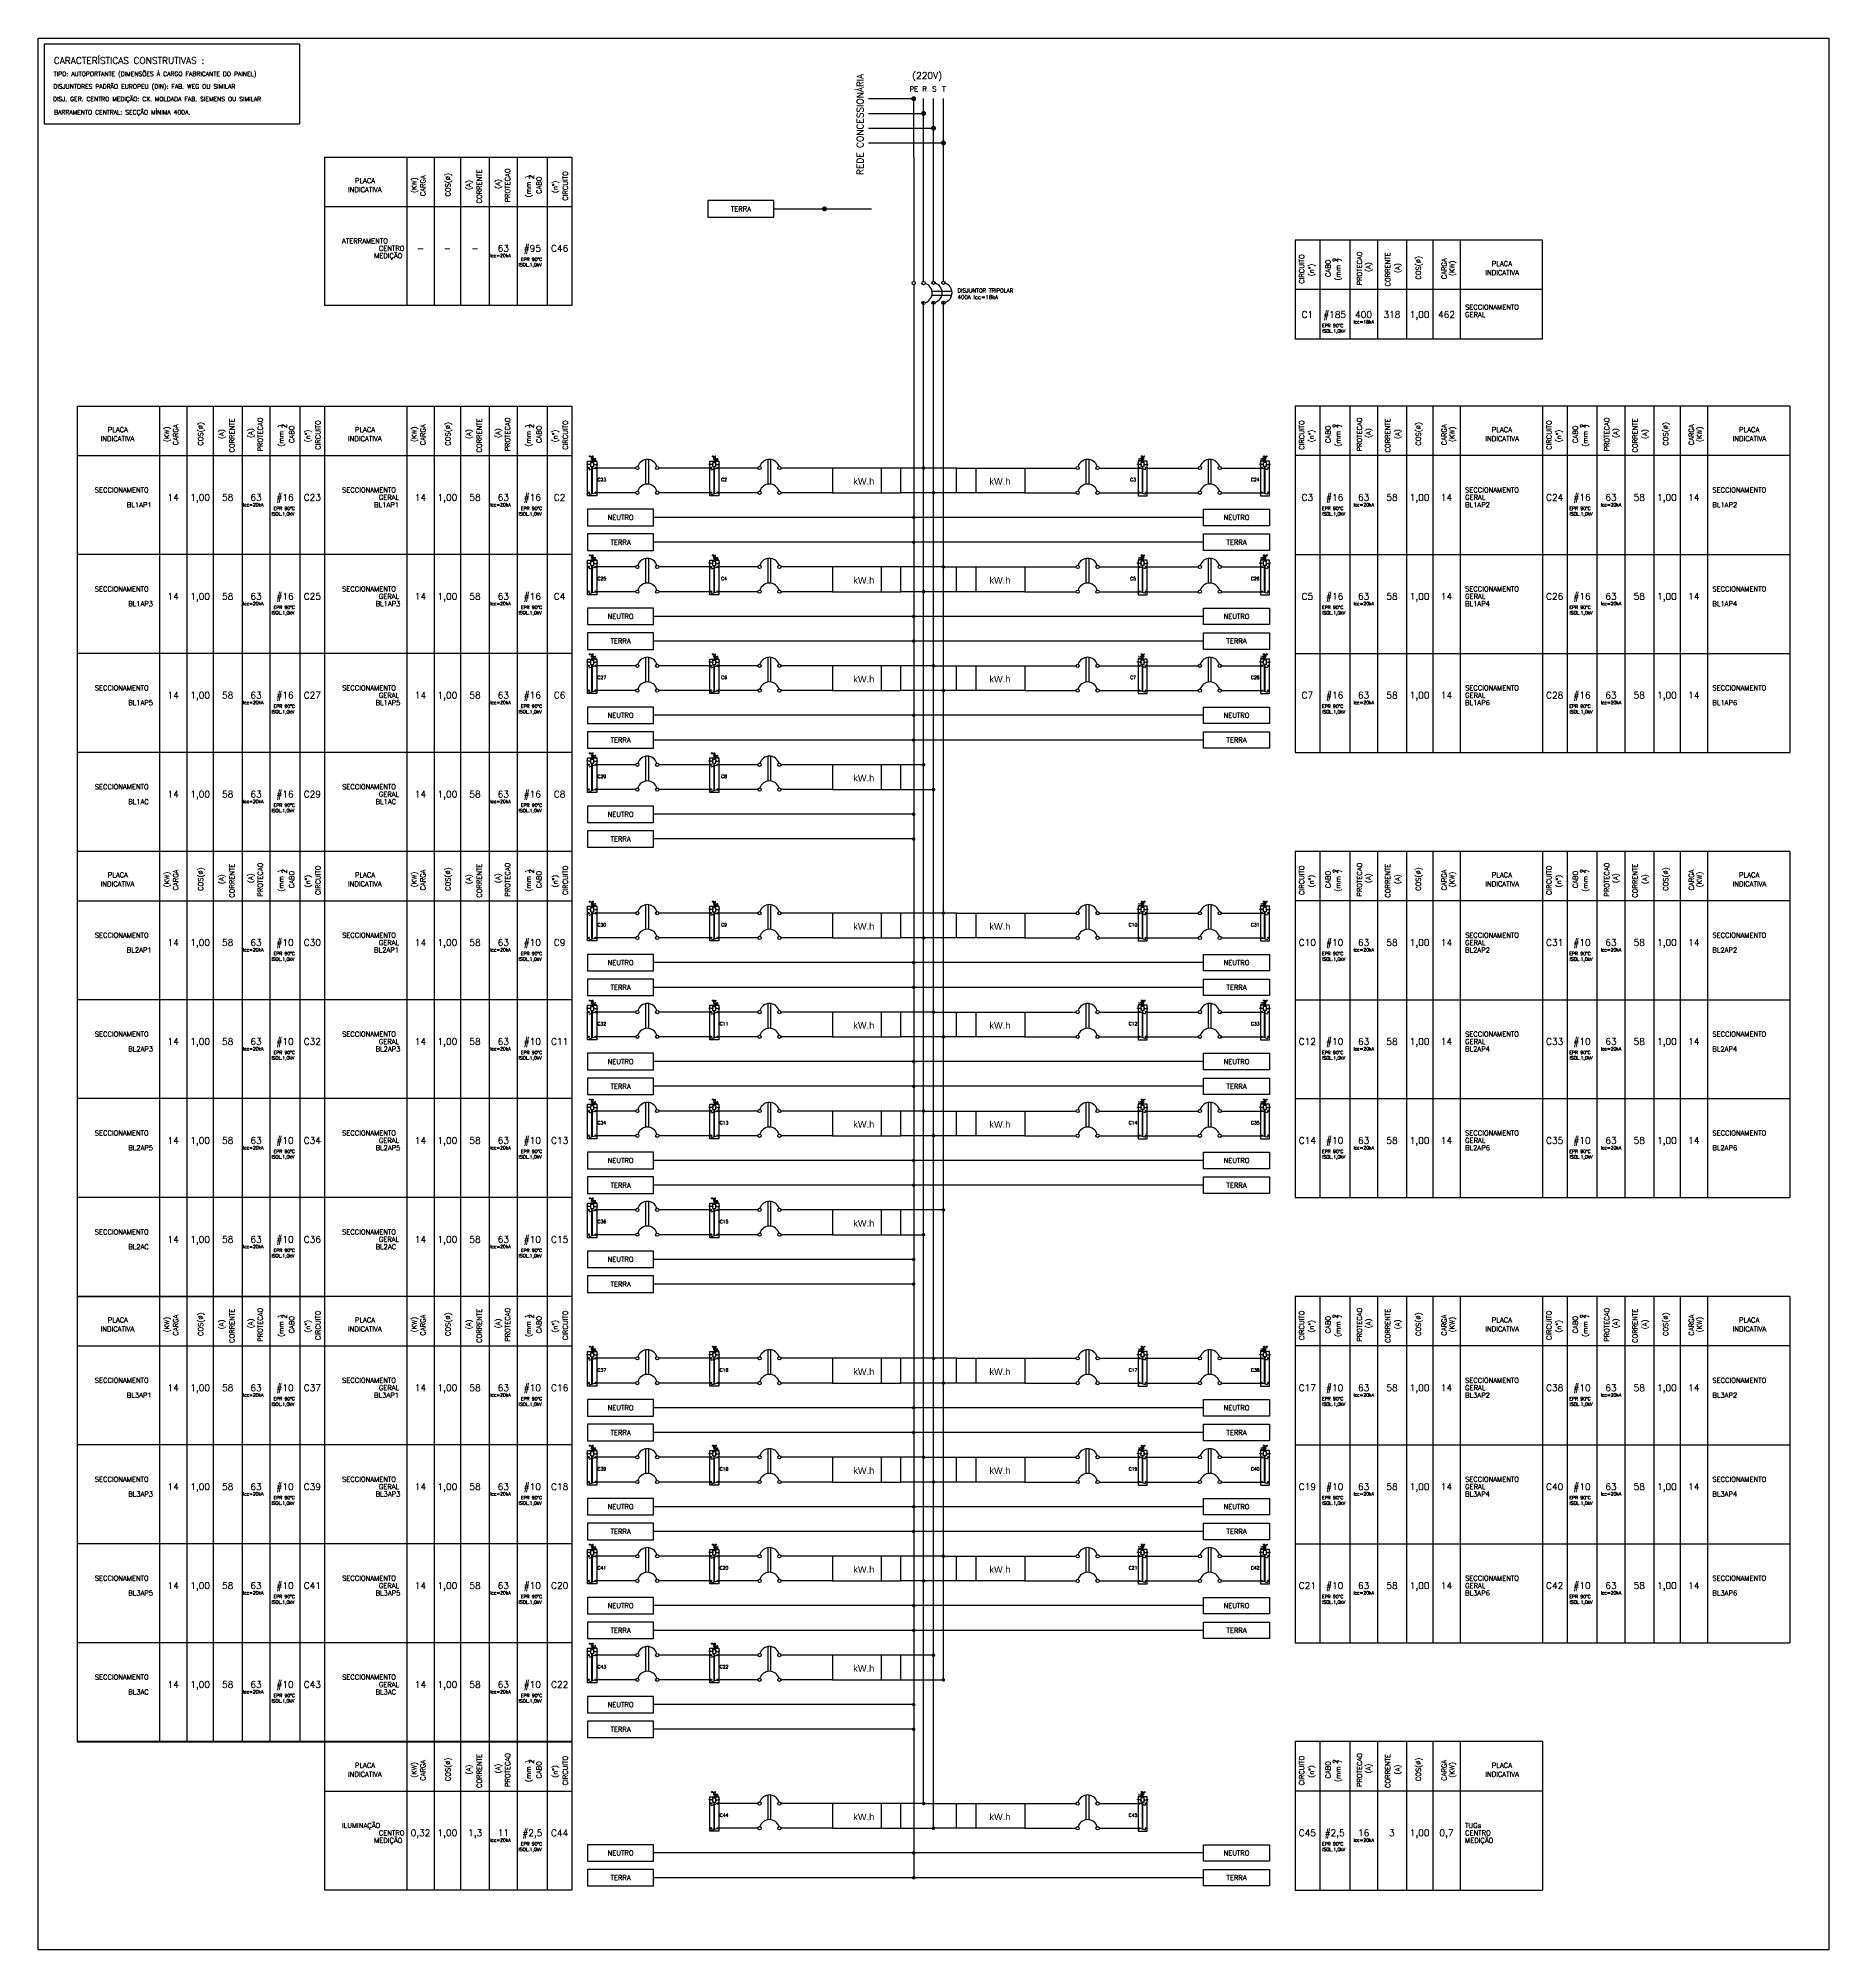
# Model space of a CAD drawing. Extents: x 0 to 11638, y -6007 to 0.
# Drawn here: x 11020.49 to 11066.31, y -6007.48 to -5958.56 of the extents above; entities that cross this region are included whole.
import ezdxf
from ezdxf.enums import TextEntityAlignment as Align

# ---------------------------------------------------------------- set-up
doc = ezdxf.new("R2010")
doc.units = 0
doc.linetypes.add('DASHDOT', pattern=[1, 0.5, -0.25, 0, -0.25])
doc.linetypes.add('DASHED', pattern=[0.25, 0.125, -0.125])
doc.layers.get('0').update_dxf_attribs({"linetype": 'CONTINUOUS'})
doc.layers.add('ELE-CIRCUITO', color=7, linetype='CONTINUOUS')
doc.layers.add('ELE-TEXTOS', color=7, linetype='CONTINUOUS')
doc.styles.add('ROMANS', font='romans.shx', dxfattribs={"height": 0.3})
doc.styles.get("Standard").update_dxf_attribs({"font": 'arial.ttf', "height": 0.15})

# ---------------------------------------------------------------- blocks, each defined once
blk = doc.blocks.new('PLACA1')
at = {"layer": 'ELE-TEXTOS', "linetype": 'DASHED', "style": 'ROMANS'}
for tag, height, p in [('CIRC', 2, (3.75, -3.75)), ('CABO', 1.5, (12.04, -3.75)), ('PROT', 2, (20.81, -3.75)), ('CORR', 1.5, (29.41, -3.75)), ('COS', 1.5, (37.79, -3.75)), ('CARGA', 1.5, (45.95, -3.75))]:
    blk.add_attdef(tag, text='', height=height, dxfattribs=at).set_placement(p, align=Align.MIDDLE_CENTER)
for p in [(51.59, -1.5), (51.59, -3.75), (51.59, -6)]:
    blk.add_attdef('PLACA', text='', height=1.5, dxfattribs=at).set_placement(p, align=Align.MIDDLE_LEFT)

msp = doc.modelspace()

# ---------------------------------------------------------------- linework, layer by layer
at = {"lineweight": -2}
for p, q in [((11034.143, -5965.4), (11027.814, -5965.4)), ((11037.681, -5969.559), (11036.368, -5969.559)), ((11040.808, -5969.559), (11039.495, -5969.559)), ((11042.558, -5969.559), (11040.808, -5969.559)), ((11040.808, -5969.559), (11040.808, -5970.192)), ((11042.058, -5969.559), (11042.058, -5970.192)), ((11042.558, -5970.192), (11042.558, -5969.559)), ((11043.98, -5969.559), (11045.73, -5969.559)), ((11043.98, -5970.192), (11043.98, -5969.559)), ((11044.48, -5969.559), (11044.48, -5970.192)), ((11045.73, -5969.559), (11045.73, -5970.192)), ((11045.73, -5969.559), (11047.043, -5969.559)), ((11048.857, -5969.559), (11050.17, -5969.559)), ((11037.681, -5970.192), (11036.368, -5970.192)), ((11040.808, -5970.192), (11039.495, -5970.192)), ((11040.808, -5970.192), (11042.558, -5970.192)), ((11045.73, -5970.192), (11043.98, -5970.192)), ((11045.73, -5970.192), (11047.043, -5970.192)), ((11048.857, -5970.192), (11050.17, -5970.192)), ((11027.814, -5971.774), (11021.485, -5971.774)), ((11034.143, -5971.774), (11027.814, -5971.774)), ((11052.648, -5971.774), (11058.977, -5971.774)), ((11058.977, -5971.774), (11065.306, -5971.774)), ((11037.681, -5972.091), (11036.368, -5972.091)), ((11040.808, -5972.091), (11039.495, -5972.091)), ((11042.558, -5972.091), (11040.808, -5972.091)), ((11040.808, -5972.091), (11040.808, -5972.724)), ((11042.058, -5972.091), (11042.058, -5972.724)), ((11042.558, -5972.724), (11042.558, -5972.091)), ((11043.671, -5972.091), (11045.73, -5972.091)), ((11043.98, -5972.724), (11043.98, -5972.091)), ((11044.48, -5972.091), (11044.48, -5972.724)), ((11045.73, -5972.091), (11045.73, -5972.724)), ((11045.73, -5972.091), (11047.043, -5972.091)), ((11048.857, -5972.091), (11050.17, -5972.091)), ((11037.681, -5972.724), (11036.368, -5972.724)), ((11040.808, -5972.724), (11039.495, -5972.724)), ((11040.808, -5972.724), (11042.558, -5972.724)), ((11045.73, -5972.724), (11043.98, -5972.724)), ((11045.73, -5972.724), (11047.043, -5972.724)), ((11048.857, -5972.724), (11050.17, -5972.724)), ((11027.814, -5974.306), (11021.485, -5974.306)), ((11034.143, -5974.306), (11027.814, -5974.306)), ((11052.648, -5974.306), (11058.977, -5974.306)), ((11058.977, -5974.306), (11065.306, -5974.306)), ((11037.681, -5974.622), (11036.368, -5974.622)), ((11040.808, -5974.622), (11039.495, -5974.622)), ((11042.558, -5974.622), (11040.808, -5974.622)), ((11040.808, -5974.622), (11040.808, -5975.255)), ((11042.058, -5974.622), (11042.058, -5975.255)), ((11042.558, -5975.255), (11042.558, -5974.622)), ((11043.418, -5974.622), (11045.73, -5974.622)), ((11043.98, -5975.255), (11043.98, -5974.622)), ((11044.48, -5974.622), (11044.48, -5975.255)), ((11045.73, -5974.622), (11045.73, -5975.255)), ((11045.73, -5974.622), (11047.043, -5974.622)), ((11048.857, -5974.622), (11050.17, -5974.622)), ((11037.681, -5975.255), (11036.368, -5975.255)), ((11040.808, -5975.255), (11039.495, -5975.255)), ((11040.808, -5975.255), (11042.558, -5975.255)), ((11045.73, -5975.255), (11043.649, -5975.255)), ((11045.73, -5975.255), (11047.043, -5975.255)), ((11048.857, -5975.255), (11050.17, -5975.255)), ((11027.814, -5976.837), (11021.485, -5976.837)), ((11034.143, -5976.837), (11027.814, -5976.837)), ((11037.681, -5977.154), (11036.368, -5977.154)), ((11040.808, -5977.154), (11040.808, -5977.787)), ((11042.058, -5977.154), (11042.058, -5977.787)), ((11042.558, -5977.787), (11042.558, -5977.154)), ((11052.648, -5976.837), (11058.977, -5976.837)), ((11058.977, -5976.837), (11065.306, -5976.837)), ((11037.681, -5977.787), (11036.368, -5977.787)), ((11040.808, -5977.787), (11039.495, -5977.787)), ((11040.808, -5977.787), (11043.373, -5977.787)), ((11027.814, -5979.369), (11021.485, -5979.369)), ((11034.143, -5979.369), (11027.814, -5979.369)), ((11037.681, -5980.951), (11036.368, -5980.951)), ((11040.808, -5980.951), (11040.808, -5981.584)), ((11042.058, -5980.951), (11042.058, -5981.584)), ((11042.558, -5981.584), (11042.558, -5980.951)), ((11043.98, -5980.951), (11045.73, -5980.951)), ((11043.98, -5981.584), (11043.98, -5980.951)), ((11044.48, -5980.951), (11044.48, -5981.584)), ((11045.73, -5980.951), (11045.73, -5981.584)), ((11045.73, -5980.951), (11047.043, -5980.951)), ((11048.857, -5980.951), (11050.17, -5980.951)), ((11037.681, -5981.584), (11036.368, -5981.584)), ((11040.808, -5981.584), (11039.495, -5981.584)), ((11040.808, -5981.584), (11042.558, -5981.584)), ((11045.73, -5981.584), (11043.165, -5981.584)), ((11045.73, -5981.584), (11047.043, -5981.584)), ((11048.857, -5981.584), (11050.17, -5981.584)), ((11027.814, -5983.166), (11021.485, -5983.166)), ((11034.143, -5983.166), (11027.814, -5983.166)), ((11037.681, -5983.483), (11036.368, -5983.483)), ((11040.808, -5983.483), (11040.808, -5984.116)), ((11042.058, -5983.483), (11042.058, -5984.116)), ((11042.558, -5984.116), (11042.558, -5983.483)), ((11043.418, -5983.483), (11045.73, -5983.483)), ((11043.98, -5984.116), (11043.98, -5983.483)), ((11044.48, -5983.483), (11044.48, -5984.116)), ((11045.73, -5983.483), (11045.73, -5984.116)), ((11045.73, -5983.483), (11047.043, -5983.483)), ((11048.857, -5983.483), (11050.17, -5983.483)), ((11052.648, -5983.166), (11058.977, -5983.166)), ((11058.977, -5983.166), (11065.306, -5983.166)), ((11037.681, -5984.116), (11036.368, -5984.116)), ((11040.808, -5984.116), (11039.495, -5984.116)), ((11040.808, -5984.116), (11042.558, -5984.116)), ((11045.73, -5984.116), (11043.671, -5984.116)), ((11045.73, -5984.116), (11047.043, -5984.116)), ((11048.857, -5984.116), (11050.17, -5984.116)), ((11027.814, -5985.698), (11021.485, -5985.698)), ((11034.143, -5985.698), (11027.814, -5985.698)), ((11037.681, -5986.014), (11036.368, -5986.014)), ((11040.808, -5986.014), (11039.495, -5986.014)), ((11042.558, -5986.014), (11040.808, -5986.014)), ((11040.808, -5986.014), (11040.808, -5986.647)), ((11042.058, -5986.014), (11042.058, -5986.647)), ((11042.558, -5986.647), (11042.558, -5986.014)), ((11043.165, -5986.014), (11045.73, -5986.014)), ((11043.98, -5986.647), (11043.98, -5986.014)), ((11044.48, -5986.014), (11044.48, -5986.647)), ((11045.73, -5986.014), (11045.73, -5986.647)), ((11045.73, -5986.014), (11047.043, -5986.014)), ((11048.857, -5986.014), (11050.17, -5986.014)), ((11052.648, -5985.698), (11058.977, -5985.698)), ((11052.648, -5985.698), (11058.977, -5985.698)), ((11058.977, -5985.698), (11065.306, -5985.698)), ((11058.977, -5985.698), (11065.306, -5985.698)), ((11037.681, -5986.647), (11036.368, -5986.647)), ((11040.808, -5986.647), (11039.495, -5986.647)), ((11040.808, -5986.647), (11042.558, -5986.647)), ((11045.73, -5986.647), (11043.98, -5986.647)), ((11045.73, -5986.647), (11047.043, -5986.647)), ((11048.857, -5986.647), (11050.17, -5986.647)), ((11027.814, -5988.229), (11021.485, -5988.229)), ((11034.143, -5988.229), (11027.814, -5988.229)), ((11052.648, -5988.229), (11058.977, -5988.229)), ((11058.977, -5988.229), (11065.306, -5988.229)), ((11037.681, -5988.546), (11036.368, -5988.546)), ((11040.808, -5988.546), (11040.808, -5989.179)), ((11042.058, -5988.546), (11042.058, -5989.179)), ((11042.558, -5989.179), (11042.558, -5988.546)), ((11037.681, -5989.179), (11036.368, -5989.179)), ((11040.808, -5989.179), (11039.495, -5989.179)), ((11040.808, -5989.179), (11043.142, -5989.179)), ((11027.814, -5990.761), (11021.485, -5990.761)), ((11034.143, -5990.761), (11027.814, -5990.761)), ((11037.681, -5992.343), (11036.368, -5992.343)), ((11040.808, -5992.343), (11039.495, -5992.343)), ((11042.558, -5992.343), (11040.808, -5992.343)), ((11040.808, -5992.343), (11040.808, -5992.976)), ((11042.058, -5992.343), (11042.058, -5992.976)), ((11042.558, -5992.976), (11042.558, -5992.343)), ((11043.98, -5992.343), (11045.73, -5992.343)), ((11043.98, -5992.976), (11043.98, -5992.343)), ((11044.48, -5992.343), (11044.48, -5992.976)), ((11045.73, -5992.343), (11045.73, -5992.976)), ((11045.73, -5992.343), (11047.043, -5992.343)), ((11048.857, -5992.343), (11050.17, -5992.343)), ((11037.681, -5992.976), (11036.368, -5992.976)), ((11040.808, -5992.976), (11039.495, -5992.976)), ((11040.808, -5992.976), (11042.558, -5992.976)), ((11045.73, -5992.976), (11043.671, -5992.976)), ((11045.73, -5992.976), (11047.043, -5992.976)), ((11048.857, -5992.976), (11050.17, -5992.976)), ((11027.814, -5994.558), (11021.485, -5994.558)), ((11034.143, -5994.558), (11027.814, -5994.558)), ((11052.648, -5994.558), (11058.977, -5994.558)), ((11058.977, -5994.558), (11065.306, -5994.558)), ((11037.681, -5994.875), (11036.368, -5994.875)), ((11040.808, -5994.875), (11039.495, -5994.875)), ((11042.558, -5994.875), (11040.808, -5994.875)), ((11040.808, -5994.875), (11040.808, -5995.508)), ((11042.058, -5994.875), (11042.058, -5995.508)), ((11042.558, -5995.508), (11042.558, -5994.875)), ((11043.165, -5994.875), (11045.73, -5994.875)), ((11043.98, -5995.508), (11043.98, -5994.875)), ((11044.48, -5994.875), (11044.48, -5995.508)), ((11045.73, -5994.875), (11045.73, -5995.508)), ((11045.73, -5994.875), (11047.043, -5994.875)), ((11048.857, -5994.875), (11050.17, -5994.875)), ((11037.681, -5995.508), (11036.368, -5995.508)), ((11040.808, -5995.508), (11039.495, -5995.508)), ((11040.808, -5995.508), (11042.558, -5995.508)), ((11045.73, -5995.508), (11043.98, -5995.508)), ((11045.73, -5995.508), (11047.043, -5995.508)), ((11048.857, -5995.508), (11050.17, -5995.508)), ((11027.814, -5997.09), (11021.485, -5997.09)), ((11034.143, -5997.09), (11027.814, -5997.09)), ((11052.648, -5997.09), (11058.977, -5997.09)), ((11052.648, -5997.09), (11058.977, -5997.09)), ((11058.977, -5997.09), (11065.306, -5997.09)), ((11058.977, -5997.09), (11065.306, -5997.09)), ((11037.681, -5997.407), (11036.368, -5997.407)), ((11040.808, -5997.407), (11039.495, -5997.407)), ((11042.558, -5997.407), (11040.808, -5997.407)), ((11040.808, -5997.407), (11040.808, -5998.039)), ((11042.058, -5997.407), (11042.058, -5998.039)), ((11042.558, -5998.039), (11042.558, -5997.407)), ((11043.671, -5997.407), (11045.73, -5997.407)), ((11043.98, -5998.039), (11043.98, -5997.407)), ((11044.48, -5997.407), (11044.48, -5998.039)), ((11045.73, -5997.407), (11045.73, -5998.039)), ((11045.73, -5997.407), (11047.043, -5997.407)), ((11048.857, -5997.407), (11050.17, -5997.407)), ((11037.681, -5998.039), (11036.368, -5998.039)), ((11040.808, -5998.039), (11039.495, -5998.039)), ((11040.808, -5998.039), (11042.558, -5998.039)), ((11045.73, -5998.039), (11043.165, -5998.039)), ((11045.73, -5998.039), (11047.043, -5998.039)), ((11048.857, -5998.039), (11050.17, -5998.039)), ((11027.814, -5999.622), (11021.485, -5999.622)), ((11034.143, -5999.622), (11027.814, -5999.622)), ((11052.648, -5999.622), (11058.977, -5999.622)), ((11058.977, -5999.622), (11065.306, -5999.622)), ((11037.681, -5999.938), (11036.368, -5999.938)), ((11040.808, -5999.938), (11039.495, -5999.938)), ((11042.558, -5999.938), (11040.808, -5999.938)), ((11040.808, -5999.938), (11040.808, -6000.571)), ((11042.058, -5999.938), (11042.058, -6000.571)), ((11042.558, -6000.571), (11042.558, -5999.938)), ((11037.681, -6000.571), (11036.368, -6000.571)), ((11040.808, -6000.571), (11039.495, -6000.571)), ((11040.808, -6000.571), (11043.627, -6000.571)), ((11027.814, -6002.153), (11021.485, -6002.153)), ((11034.143, -6002.153), (11027.814, -6002.153)), ((11042.889, -6001.837), (11042.889, -6005.657)), ((11037.681, -6003.736), (11037.671, -6003.736)), ((11040.808, -6003.736), (11039.495, -6003.736)), ((11042.558, -6003.736), (11040.808, -6003.736)), ((11040.808, -6003.736), (11040.808, -6004.369)), ((11042.058, -6003.736), (11042.058, -6004.369)), ((11042.558, -6004.369), (11042.558, -6003.736)), ((11043.165, -6003.736), (11045.73, -6003.736)), ((11043.98, -6004.369), (11043.98, -6003.736)), ((11044.48, -6003.736), (11044.48, -6004.369)), ((11045.73, -6003.736), (11045.73, -6004.369)), ((11045.73, -6003.736), (11047.043, -6003.736)), ((11048.857, -6003.736), (11048.867, -6003.736)), ((11037.681, -6004.369), (11037.671, -6004.369)), ((11040.808, -6004.369), (11039.495, -6004.369)), ((11040.808, -6004.369), (11043.373, -6004.369)), ((11045.73, -6004.369), (11043.418, -6004.369)), ((11045.73, -6004.369), (11047.043, -6004.369)), ((11048.857, -6004.369), (11048.867, -6004.369)), ((11034.143, -6005.951), (11027.814, -6005.951)), ((11052.648, -6005.951), (11058.977, -6005.951))]:
    msp.add_line(p, q, dxfattribs=at)
at = {"layer": 'ELE-CIRCUITO'}
for p, q in [((11020.485, -5958.561), (11066.306, -5958.561)), ((11020.485, -6007.479), (11020.485, -5958.561)), ((11066.306, -5958.561), (11066.306, -6007.479)), ((11027.168, -5958.712), (11020.639, -5958.712)), ((11020.639, -5958.712), (11020.639, -5960.748)), ((11027.168, -5958.712), (11027.168, -5960.748)), ((11043.142, -5964.785), (11043.142, -5960.107)), ((11043.396, -5964.779), (11043.396, -5960.107)), ((11043.649, -5964.779), (11043.649, -5960.107)), ((11020.639, -5960.748), (11027.168, -5960.748)), ((11027.814, -5961.602), (11027.814, -5965.4)), ((11027.814, -5961.602), (11034.143, -5961.602)), ((11029.916, -5961.602), (11029.916, -5965.4)), ((11030.614, -5961.602), (11030.614, -5965.4)), ((11031.294, -5961.602), (11031.294, -5965.4)), ((11032.029, -5961.602), (11032.029, -5965.4)), ((11032.745, -5961.602), (11032.745, -5965.4)), ((11033.509, -5961.602), (11033.509, -5965.4)), ((11034.143, -5961.602), (11034.143, -5965.4)), ((11042.889, -5961.602), (11042.889, -5964.785)), ((11027.814, -5962.868), (11034.143, -5962.868)), ((11058.977, -5963.728), (11052.648, -5963.728)), ((11052.648, -5963.728), (11052.648, -5966.259)), ((11053.282, -5963.728), (11053.282, -5966.259)), ((11054.046, -5963.728), (11054.046, -5966.259)), ((11054.762, -5963.728), (11054.762, -5966.259)), ((11055.497, -5963.728), (11055.497, -5966.259)), ((11056.177, -5963.728), (11056.177, -5966.259)), ((11056.875, -5963.728), (11056.875, -5966.259)), ((11058.977, -5966.259), (11058.977, -5963.728)), ((11042.889, -5964.868), (11042.889, -6001.815)), ((11058.977, -5964.994), (11052.648, -5964.994)), ((11043.142, -6003.758), (11043.142, -5965.29)), ((11043.358, -5965.031), (11043.866, -5965.031)), ((11043.358, -5965.132), (11043.863, -5965.132)), ((11043.396, -6004.391), (11043.396, -5965.29)), ((11043.649, -6000.571), (11043.649, -5965.29)), ((11058.977, -5966.259), (11052.648, -5966.259)), ((11021.485, -5967.977), (11027.814, -5967.977)), ((11021.485, -5967.977), (11021.485, -5979.369)), ((11023.587, -5967.977), (11023.587, -5990.761)), ((11024.285, -5967.977), (11024.285, -5990.761)), ((11024.965, -5967.977), (11024.965, -5990.761)), ((11025.7, -5967.977), (11025.7, -5990.761)), ((11026.416, -5967.977), (11026.416, -5990.761)), ((11027.18, -5967.977), (11027.18, -5990.761)), ((11027.814, -5967.977), (11034.143, -5967.977)), ((11027.814, -5967.977), (11027.814, -5979.369)), ((11029.916, -5967.977), (11029.916, -5979.369)), ((11030.614, -5967.977), (11030.614, -5979.369)), ((11031.294, -5967.977), (11031.294, -5979.369)), ((11032.029, -5967.977), (11032.029, -5979.369)), ((11032.745, -5967.977), (11032.745, -5979.369)), ((11033.509, -5967.977), (11033.509, -5979.369)), ((11034.143, -5967.977), (11034.143, -5979.369)), ((11058.977, -5967.977), (11052.648, -5967.977)), ((11052.648, -5967.977), (11052.648, -5976.837)), ((11053.282, -5967.977), (11053.282, -5976.837)), ((11054.046, -5967.977), (11054.046, -5976.837)), ((11054.762, -5967.977), (11054.762, -5976.837)), ((11055.497, -5967.977), (11055.497, -5976.837)), ((11056.177, -5967.977), (11056.177, -5976.837)), ((11056.875, -5967.977), (11056.875, -5976.837)), ((11058.977, -5967.977), (11058.977, -5976.837)), ((11065.306, -5967.977), (11058.977, -5967.977)), ((11059.611, -5967.977), (11059.611, -5976.837)), ((11060.375, -5967.977), (11060.375, -5976.837)), ((11061.091, -5967.977), (11061.091, -5976.837)), ((11061.826, -5967.977), (11061.826, -5976.837)), ((11062.506, -5967.977), (11062.506, -5976.837)), ((11063.204, -5967.977), (11063.204, -5976.837)), ((11065.306, -5967.977), (11065.306, -5976.837)), ((11021.485, -5969.243), (11027.814, -5969.243)), ((11027.814, -5969.243), (11034.143, -5969.243)), ((11034.544, -5970.269), (11034.544, -5969.384)), ((11034.544, -5969.384), (11034.778, -5969.384)), ((11034.623, -5969.522), (11034.623, -5969.415)), ((11034.623, -5969.415), (11034.701, -5969.415)), ((11034.627, -5969.32), (11034.73, -5969.32)), ((11034.627, -5969.32), (11034.73, -5969.32)), ((11034.627, -5969.321), (11034.73, -5969.321)), ((11034.627, -5969.321), (11034.73, -5969.321)), ((11034.627, -5969.323), (11034.73, -5969.37)), ((11034.627, -5969.323), (11034.73, -5969.323)), ((11034.627, -5969.323), (11034.73, -5969.323)), ((11034.627, -5969.323), (11034.721, -5969.366)), ((11034.643, -5969.283), (11034.643, -5969.297)), ((11034.681, -5969.283), (11034.643, -5969.283)), ((11034.643, -5969.283), (11034.643, -5969.297)), ((11034.681, -5969.283), (11034.643, -5969.283)), ((11034.655, -5969.283), (11034.655, -5969.415)), ((11034.668, -5969.283), (11034.668, -5969.415)), ((11034.681, -5969.283), (11034.681, -5969.297)), ((11034.681, -5969.283), (11034.681, -5969.297)), ((11034.701, -5969.522), (11034.701, -5969.415)), ((11034.73, -5969.32), (11034.73, -5969.323)), ((11034.778, -5969.384), (11034.778, -5970.269)), ((11036.034, -5969.974), (11036.034, -5969.341)), ((11036.109, -5969.974), (11036.109, -5969.341)), ((11037.671, -5970.269), (11037.671, -5969.384)), ((11037.671, -5969.384), (11037.905, -5969.384)), ((11037.749, -5969.522), (11037.749, -5969.415)), ((11037.749, -5969.415), (11037.828, -5969.415)), ((11037.754, -5969.32), (11037.857, -5969.32)), ((11037.754, -5969.32), (11037.857, -5969.32)), ((11037.754, -5969.321), (11037.857, -5969.321)), ((11037.754, -5969.321), (11037.857, -5969.321)), ((11037.754, -5969.323), (11037.857, -5969.37)), ((11037.754, -5969.323), (11037.857, -5969.323)), ((11037.754, -5969.323), (11037.857, -5969.323)), ((11037.754, -5969.323), (11037.848, -5969.366)), ((11037.769, -5969.283), (11037.769, -5969.297)), ((11037.808, -5969.283), (11037.769, -5969.283)), ((11037.769, -5969.283), (11037.769, -5969.297)), ((11037.808, -5969.283), (11037.769, -5969.283)), ((11037.782, -5969.283), (11037.782, -5969.415)), ((11037.795, -5969.283), (11037.795, -5969.415)), ((11037.808, -5969.283), (11037.808, -5969.297)), ((11037.808, -5969.283), (11037.808, -5969.297)), ((11037.828, -5969.522), (11037.828, -5969.415)), ((11037.857, -5969.32), (11037.857, -5969.323)), ((11037.905, -5969.384), (11037.905, -5970.269)), ((11039.161, -5969.974), (11039.161, -5969.341)), ((11039.236, -5969.974), (11039.236, -5969.341)), ((11047.302, -5969.974), (11047.302, -5969.341)), ((11047.377, -5969.974), (11047.377, -5969.341)), ((11048.633, -5969.384), (11048.633, -5970.269)), ((11048.867, -5969.384), (11048.633, -5969.384)), ((11048.681, -5969.32), (11048.681, -5969.323)), ((11048.784, -5969.32), (11048.681, -5969.32)), ((11048.784, -5969.32), (11048.681, -5969.32)), ((11048.784, -5969.321), (11048.681, -5969.321)), ((11048.784, -5969.321), (11048.681, -5969.321)), ((11048.784, -5969.323), (11048.681, -5969.37)), ((11048.784, -5969.323), (11048.681, -5969.323)), ((11048.784, -5969.323), (11048.681, -5969.323)), ((11048.784, -5969.323), (11048.69, -5969.366)), ((11048.71, -5969.522), (11048.71, -5969.415)), ((11048.789, -5969.415), (11048.71, -5969.415)), ((11048.73, -5969.283), (11048.73, -5969.297)), ((11048.73, -5969.283), (11048.769, -5969.283)), ((11048.73, -5969.283), (11048.73, -5969.297)), ((11048.73, -5969.283), (11048.769, -5969.283)), ((11048.743, -5969.283), (11048.743, -5969.415)), ((11048.756, -5969.283), (11048.756, -5969.415)), ((11048.769, -5969.283), (11048.769, -5969.297)), ((11048.769, -5969.283), (11048.769, -5969.297)), ((11048.789, -5969.522), (11048.789, -5969.415)), ((11048.867, -5970.269), (11048.867, -5969.384)), ((11050.429, -5969.974), (11050.429, -5969.341)), ((11050.504, -5969.974), (11050.504, -5969.341)), ((11051.76, -5969.384), (11051.76, -5970.269)), ((11051.994, -5969.384), (11051.76, -5969.384)), ((11051.808, -5969.32), (11051.808, -5969.323)), ((11051.911, -5969.32), (11051.808, -5969.32)), ((11051.911, -5969.32), (11051.808, -5969.32)), ((11051.911, -5969.321), (11051.808, -5969.321)), ((11051.911, -5969.321), (11051.808, -5969.321)), ((11051.911, -5969.323), (11051.808, -5969.37)), ((11051.911, -5969.323), (11051.808, -5969.323)), ((11051.911, -5969.323), (11051.808, -5969.323)), ((11051.911, -5969.323), (11051.817, -5969.366)), ((11051.837, -5969.522), (11051.837, -5969.415)), ((11051.916, -5969.415), (11051.837, -5969.415)), ((11051.857, -5969.283), (11051.857, -5969.297)), ((11051.857, -5969.283), (11051.896, -5969.283)), ((11051.857, -5969.283), (11051.857, -5969.297)), ((11051.857, -5969.283), (11051.896, -5969.283)), ((11051.87, -5969.283), (11051.87, -5969.415)), ((11051.883, -5969.283), (11051.883, -5969.415)), ((11051.896, -5969.283), (11051.896, -5969.297)), ((11051.896, -5969.283), (11051.896, -5969.297)), ((11051.916, -5969.522), (11051.916, -5969.415)), ((11051.994, -5970.269), (11051.994, -5969.384)), ((11058.977, -5969.243), (11052.648, -5969.243)), ((11065.306, -5969.243), (11058.977, -5969.243)), ((11034.529, -5969.468), (11034.529, -5969.45)), ((11034.603, -5969.468), (11034.529, -5969.468)), ((11034.583, -5969.608), (11034.73, -5969.562)), ((11034.623, -5969.522), (11034.701, -5969.522)), ((11034.655, -5970.219), (11034.655, -5969.522)), ((11034.668, -5970.214), (11034.668, -5969.522)), ((11034.72, -5969.468), (11034.794, -5969.468)), ((11035.775, -5969.559), (11034.769, -5969.559)), ((11034.794, -5969.468), (11034.794, -5969.45)), ((11037.656, -5969.468), (11037.656, -5969.45)), ((11037.73, -5969.468), (11037.656, -5969.468)), ((11037.71, -5969.608), (11037.857, -5969.562)), ((11037.749, -5969.522), (11037.828, -5969.522)), ((11037.782, -5970.219), (11037.782, -5969.522)), ((11037.795, -5970.214), (11037.795, -5969.522)), ((11037.847, -5969.468), (11037.921, -5969.468)), ((11038.902, -5969.559), (11037.896, -5969.559)), ((11037.921, -5969.468), (11037.921, -5969.45)), ((11043.12, -5969.559), (11039.495, -5969.559)), ((11043.989, -5969.559), (11043.165, -5969.559)), ((11047.636, -5969.559), (11048.642, -5969.559)), ((11048.617, -5969.468), (11048.617, -5969.45)), ((11048.691, -5969.468), (11048.617, -5969.468)), ((11048.828, -5969.608), (11048.681, -5969.562)), ((11048.789, -5969.522), (11048.71, -5969.522)), ((11048.743, -5970.214), (11048.743, -5969.522)), ((11048.756, -5970.219), (11048.756, -5969.522)), ((11048.808, -5969.468), (11048.882, -5969.468)), ((11048.882, -5969.468), (11048.882, -5969.45)), ((11050.763, -5969.559), (11051.769, -5969.559)), ((11051.744, -5969.468), (11051.744, -5969.45)), ((11051.818, -5969.468), (11051.744, -5969.468)), ((11051.955, -5969.608), (11051.808, -5969.562)), ((11051.916, -5969.522), (11051.837, -5969.522)), ((11051.87, -5970.214), (11051.87, -5969.522)), ((11051.883, -5970.219), (11051.883, -5969.522)), ((11051.935, -5969.468), (11052.009, -5969.468)), ((11052.009, -5969.468), (11052.009, -5969.45)), ((11034.778, -5970.269), (11034.544, -5970.269)), ((11034.778, -5970.269), (11034.544, -5970.269)), ((11034.583, -5970.241), (11034.73, -5970.195)), ((11035.775, -5970.192), (11034.769, -5970.192)), ((11037.905, -5970.269), (11037.671, -5970.269)), ((11037.905, -5970.269), (11037.671, -5970.269)), ((11037.71, -5970.241), (11037.857, -5970.195)), ((11038.902, -5970.192), (11037.896, -5970.192)), ((11043.98, -5970.192), (11042.558, -5970.192)), ((11047.636, -5970.192), (11048.642, -5970.192)), ((11048.633, -5970.269), (11048.867, -5970.269)), ((11048.633, -5970.269), (11048.867, -5970.269)), ((11048.828, -5970.241), (11048.681, -5970.195)), ((11050.763, -5970.192), (11051.769, -5970.192)), ((11051.76, -5970.269), (11051.994, -5970.269)), ((11051.76, -5970.269), (11051.994, -5970.269)), ((11051.955, -5970.241), (11051.808, -5970.195)), ((11050.307, -5970.825), (11036.232, -5970.825)), ((11034.627, -5971.852), (11034.73, -5971.852)), ((11034.627, -5971.852), (11034.73, -5971.852)), ((11034.627, -5971.853), (11034.73, -5971.853)), ((11034.627, -5971.853), (11034.73, -5971.853)), ((11034.627, -5971.854), (11034.73, -5971.902)), ((11034.627, -5971.854), (11034.73, -5971.854)), ((11034.627, -5971.854), (11034.73, -5971.854)), ((11034.627, -5971.854), (11034.721, -5971.898)), ((11034.643, -5971.814), (11034.643, -5971.829)), ((11034.681, -5971.814), (11034.643, -5971.814)), ((11034.643, -5971.814), (11034.643, -5971.829)), ((11034.681, -5971.814), (11034.643, -5971.814)), ((11034.655, -5971.814), (11034.655, -5971.946)), ((11034.668, -5971.814), (11034.668, -5971.946)), ((11034.681, -5971.814), (11034.681, -5971.829)), ((11034.681, -5971.814), (11034.681, -5971.829)), ((11034.73, -5971.852), (11034.73, -5971.854)), ((11050.307, -5971.458), (11036.232, -5971.458)), ((11037.754, -5971.852), (11037.857, -5971.852)), ((11037.754, -5971.852), (11037.857, -5971.852)), ((11037.754, -5971.853), (11037.857, -5971.853)), ((11037.754, -5971.853), (11037.857, -5971.853)), ((11037.754, -5971.854), (11037.857, -5971.902)), ((11037.754, -5971.854), (11037.857, -5971.854)), ((11037.754, -5971.854), (11037.857, -5971.854)), ((11037.754, -5971.854), (11037.848, -5971.898)), ((11037.769, -5971.814), (11037.769, -5971.829)), ((11037.808, -5971.814), (11037.769, -5971.814)), ((11037.769, -5971.814), (11037.769, -5971.829)), ((11037.808, -5971.814), (11037.769, -5971.814)), ((11037.782, -5971.814), (11037.782, -5971.946)), ((11037.795, -5971.814), (11037.795, -5971.946)), ((11037.808, -5971.814), (11037.808, -5971.829)), ((11037.808, -5971.814), (11037.808, -5971.829)), ((11037.857, -5971.852), (11037.857, -5971.854)), ((11048.681, -5971.852), (11048.681, -5971.854)), ((11048.784, -5971.852), (11048.681, -5971.852)), ((11048.784, -5971.852), (11048.681, -5971.852)), ((11048.784, -5971.853), (11048.681, -5971.853)), ((11048.784, -5971.853), (11048.681, -5971.853)), ((11048.784, -5971.854), (11048.681, -5971.902)), ((11048.784, -5971.854), (11048.681, -5971.854)), ((11048.784, -5971.854), (11048.681, -5971.854)), ((11048.784, -5971.854), (11048.69, -5971.898)), ((11048.73, -5971.814), (11048.73, -5971.829)), ((11048.73, -5971.814), (11048.769, -5971.814)), ((11048.73, -5971.814), (11048.73, -5971.829)), ((11048.73, -5971.814), (11048.769, -5971.814)), ((11048.743, -5971.814), (11048.743, -5971.946)), ((11048.756, -5971.814), (11048.756, -5971.946)), ((11048.769, -5971.814), (11048.769, -5971.829)), ((11048.769, -5971.814), (11048.769, -5971.829)), ((11051.808, -5971.852), (11051.808, -5971.854)), ((11051.911, -5971.852), (11051.808, -5971.852)), ((11051.911, -5971.852), (11051.808, -5971.852)), ((11051.911, -5971.853), (11051.808, -5971.853)), ((11051.911, -5971.853), (11051.808, -5971.853)), ((11051.911, -5971.854), (11051.808, -5971.902)), ((11051.911, -5971.854), (11051.808, -5971.854)), ((11051.911, -5971.854), (11051.808, -5971.854)), ((11051.911, -5971.854), (11051.817, -5971.898)), ((11051.857, -5971.814), (11051.857, -5971.829)), ((11051.857, -5971.814), (11051.896, -5971.814)), ((11051.857, -5971.814), (11051.857, -5971.829)), ((11051.857, -5971.814), (11051.896, -5971.814)), ((11051.87, -5971.814), (11051.87, -5971.946)), ((11051.883, -5971.814), (11051.883, -5971.946)), ((11051.896, -5971.814), (11051.896, -5971.829)), ((11051.896, -5971.814), (11051.896, -5971.829)), ((11034.529, -5972), (11034.529, -5971.981)), ((11034.603, -5972), (11034.529, -5972)), ((11034.544, -5972.801), (11034.544, -5971.916)), ((11034.544, -5971.916), (11034.778, -5971.916)), ((11034.583, -5972.14), (11034.73, -5972.094)), ((11034.623, -5972.053), (11034.623, -5971.946)), ((11034.623, -5971.946), (11034.701, -5971.946)), ((11034.623, -5972.053), (11034.701, -5972.053)), ((11034.655, -5972.75), (11034.655, -5972.053)), ((11034.668, -5972.746), (11034.668, -5972.053)), ((11034.701, -5972.053), (11034.701, -5971.946)), ((11034.72, -5972), (11034.794, -5972)), ((11035.775, -5972.091), (11034.769, -5972.091)), ((11034.778, -5971.916), (11034.778, -5972.801)), ((11034.794, -5972), (11034.794, -5971.981)), ((11036.034, -5972.506), (11036.034, -5971.873)), ((11036.109, -5972.506), (11036.109, -5971.873)), ((11037.656, -5972), (11037.656, -5971.981)), ((11037.73, -5972), (11037.656, -5972)), ((11037.671, -5972.801), (11037.671, -5971.916)), ((11037.671, -5971.916), (11037.905, -5971.916)), ((11037.71, -5972.14), (11037.857, -5972.094)), ((11037.749, -5972.053), (11037.749, -5971.946)), ((11037.749, -5971.946), (11037.828, -5971.946)), ((11037.749, -5972.053), (11037.828, -5972.053)), ((11037.782, -5972.75), (11037.782, -5972.053)), ((11037.795, -5972.746), (11037.795, -5972.053)), ((11037.828, -5972.053), (11037.828, -5971.946)), ((11037.847, -5972), (11037.921, -5972)), ((11038.902, -5972.091), (11037.896, -5972.091)), ((11037.905, -5971.916), (11037.905, -5972.801)), ((11037.921, -5972), (11037.921, -5971.981)), ((11039.161, -5972.506), (11039.161, -5971.873)), ((11039.236, -5972.506), (11039.236, -5971.873)), ((11043.627, -5972.091), (11039.495, -5972.09)), ((11047.302, -5972.506), (11047.302, -5971.873)), ((11047.377, -5972.506), (11047.377, -5971.873)), ((11047.636, -5972.091), (11048.642, -5972.091)), ((11048.617, -5972), (11048.617, -5971.981)), ((11048.691, -5972), (11048.617, -5972)), ((11048.633, -5971.916), (11048.633, -5972.801)), ((11048.867, -5971.916), (11048.633, -5971.916)), ((11048.828, -5972.14), (11048.681, -5972.094)), ((11048.71, -5972.053), (11048.71, -5971.946)), ((11048.789, -5971.946), (11048.71, -5971.946)), ((11048.789, -5972.053), (11048.71, -5972.053)), ((11048.743, -5972.746), (11048.743, -5972.053)), ((11048.756, -5972.75), (11048.756, -5972.053)), ((11048.789, -5972.053), (11048.789, -5971.946)), ((11048.808, -5972), (11048.882, -5972)), ((11048.867, -5972.801), (11048.867, -5971.916)), ((11048.882, -5972), (11048.882, -5971.981)), ((11050.429, -5972.506), (11050.429, -5971.873)), ((11050.504, -5972.506), (11050.504, -5971.873)), ((11050.763, -5972.091), (11051.769, -5972.091)), ((11051.744, -5972), (11051.744, -5971.981)), ((11051.818, -5972), (11051.744, -5972)), ((11051.76, -5971.916), (11051.76, -5972.801)), ((11051.994, -5971.916), (11051.76, -5971.916)), ((11051.955, -5972.14), (11051.808, -5972.094)), ((11051.837, -5972.053), (11051.837, -5971.946)), ((11051.916, -5971.946), (11051.837, -5971.946)), ((11051.916, -5972.053), (11051.837, -5972.053)), ((11051.87, -5972.746), (11051.87, -5972.053)), ((11051.883, -5972.75), (11051.883, -5972.053)), ((11051.916, -5972.053), (11051.916, -5971.946)), ((11051.935, -5972), (11052.009, -5972)), ((11051.994, -5972.801), (11051.994, -5971.916)), ((11052.009, -5972), (11052.009, -5971.981)), ((11034.778, -5972.801), (11034.544, -5972.801)), ((11034.778, -5972.801), (11034.544, -5972.801)), ((11034.583, -5972.772), (11034.73, -5972.727)), ((11035.775, -5972.724), (11034.769, -5972.724)), ((11037.905, -5972.801), (11037.671, -5972.801)), ((11037.905, -5972.801), (11037.671, -5972.801)), ((11037.71, -5972.772), (11037.857, -5972.727)), ((11038.902, -5972.724), (11037.896, -5972.724)), ((11043.98, -5972.724), (11042.558, -5972.724)), ((11047.636, -5972.724), (11048.642, -5972.724)), ((11048.633, -5972.801), (11048.867, -5972.801)), ((11048.633, -5972.801), (11048.867, -5972.801)), ((11048.828, -5972.772), (11048.681, -5972.727)), ((11050.763, -5972.724), (11051.769, -5972.724)), ((11051.76, -5972.801), (11051.994, -5972.801)), ((11051.76, -5972.801), (11051.994, -5972.801)), ((11051.955, -5972.772), (11051.808, -5972.727)), ((11050.307, -5973.356), (11036.232, -5973.356)), ((11050.307, -5973.989), (11036.232, -5973.989)), ((11034.529, -5974.531), (11034.529, -5974.513)), ((11034.603, -5974.531), (11034.529, -5974.531)), ((11034.544, -5975.332), (11034.544, -5974.447)), ((11034.544, -5974.447), (11034.778, -5974.447)), ((11034.583, -5974.671), (11034.73, -5974.625)), ((11034.623, -5974.585), (11034.623, -5974.478)), ((11034.623, -5974.478), (11034.701, -5974.478)), ((11034.623, -5974.585), (11034.701, -5974.585)), ((11034.627, -5974.383), (11034.73, -5974.383)), ((11034.627, -5974.383), (11034.73, -5974.383)), ((11034.627, -5974.385), (11034.73, -5974.385)), ((11034.627, -5974.385), (11034.73, -5974.385)), ((11034.627, -5974.386), (11034.73, -5974.434)), ((11034.627, -5974.386), (11034.73, -5974.386)), ((11034.627, -5974.386), (11034.73, -5974.386)), ((11034.627, -5974.386), (11034.721, -5974.429)), ((11034.643, -5974.346), (11034.643, -5974.36)), ((11034.681, -5974.346), (11034.643, -5974.346)), ((11034.643, -5974.346), (11034.643, -5974.36)), ((11034.681, -5974.346), (11034.643, -5974.346)), ((11034.655, -5974.346), (11034.655, -5974.478)), ((11034.655, -5975.282), (11034.655, -5974.585)), ((11034.668, -5974.346), (11034.668, -5974.478)), ((11034.668, -5975.277), (11034.668, -5974.585)), ((11034.681, -5974.346), (11034.681, -5974.36)), ((11034.681, -5974.346), (11034.681, -5974.36)), ((11034.701, -5974.585), (11034.701, -5974.478)), ((11034.72, -5974.531), (11034.794, -5974.531)), ((11034.73, -5974.383), (11034.73, -5974.386)), ((11035.775, -5974.622), (11034.769, -5974.622)), ((11034.778, -5974.447), (11034.778, -5975.332)), ((11034.794, -5974.531), (11034.794, -5974.513)), ((11036.034, -5975.037), (11036.034, -5974.405)), ((11036.109, -5975.037), (11036.109, -5974.405)), ((11037.656, -5974.531), (11037.656, -5974.513)), ((11037.73, -5974.531), (11037.656, -5974.531)), ((11037.671, -5975.332), (11037.671, -5974.447)), ((11037.671, -5974.447), (11037.905, -5974.447)), ((11037.71, -5974.671), (11037.857, -5974.625)), ((11037.749, -5974.585), (11037.749, -5974.478)), ((11037.749, -5974.478), (11037.828, -5974.478)), ((11037.749, -5974.585), (11037.828, -5974.585)), ((11037.754, -5974.383), (11037.857, -5974.383)), ((11037.754, -5974.383), (11037.857, -5974.383)), ((11037.754, -5974.385), (11037.857, -5974.385)), ((11037.754, -5974.385), (11037.857, -5974.385)), ((11037.754, -5974.386), (11037.857, -5974.434)), ((11037.754, -5974.386), (11037.857, -5974.386)), ((11037.754, -5974.386), (11037.857, -5974.386)), ((11037.754, -5974.386), (11037.848, -5974.429)), ((11037.769, -5974.346), (11037.769, -5974.36)), ((11037.808, -5974.346), (11037.769, -5974.346)), ((11037.769, -5974.346), (11037.769, -5974.36)), ((11037.808, -5974.346), (11037.769, -5974.346)), ((11037.782, -5974.346), (11037.782, -5974.478)), ((11037.782, -5975.282), (11037.782, -5974.585)), ((11037.795, -5974.346), (11037.795, -5974.478)), ((11037.795, -5975.277), (11037.795, -5974.585)), ((11037.808, -5974.346), (11037.808, -5974.36)), ((11037.808, -5974.346), (11037.808, -5974.36)), ((11037.828, -5974.585), (11037.828, -5974.478)), ((11037.847, -5974.531), (11037.921, -5974.531)), ((11037.857, -5974.383), (11037.857, -5974.386)), ((11038.902, -5974.622), (11037.896, -5974.622)), ((11037.905, -5974.447), (11037.905, -5975.332)), ((11037.921, -5974.531), (11037.921, -5974.513)), ((11039.161, -5975.037), (11039.161, -5974.405)), ((11039.236, -5975.037), (11039.236, -5974.405)), ((11043.373, -5974.622), (11039.495, -5974.622)), ((11047.302, -5975.037), (11047.302, -5974.405)), ((11047.377, -5975.037), (11047.377, -5974.405)), ((11047.636, -5974.622), (11048.642, -5974.622)), ((11048.617, -5974.531), (11048.617, -5974.513)), ((11048.691, -5974.531), (11048.617, -5974.531)), ((11048.633, -5974.447), (11048.633, -5975.332)), ((11048.867, -5974.447), (11048.633, -5974.447)), ((11048.681, -5974.383), (11048.681, -5974.386)), ((11048.784, -5974.383), (11048.681, -5974.383)), ((11048.784, -5974.383), (11048.681, -5974.383)), ((11048.784, -5974.385), (11048.681, -5974.385)), ((11048.784, -5974.385), (11048.681, -5974.385)), ((11048.784, -5974.386), (11048.681, -5974.434)), ((11048.784, -5974.386), (11048.681, -5974.386)), ((11048.784, -5974.386), (11048.681, -5974.386)), ((11048.828, -5974.671), (11048.681, -5974.625)), ((11048.784, -5974.386), (11048.69, -5974.429)), ((11048.71, -5974.585), (11048.71, -5974.478)), ((11048.789, -5974.478), (11048.71, -5974.478)), ((11048.789, -5974.585), (11048.71, -5974.585)), ((11048.73, -5974.346), (11048.73, -5974.36)), ((11048.73, -5974.346), (11048.769, -5974.346)), ((11048.73, -5974.346), (11048.73, -5974.36)), ((11048.73, -5974.346), (11048.769, -5974.346)), ((11048.743, -5974.346), (11048.743, -5974.478)), ((11048.743, -5975.277), (11048.743, -5974.585)), ((11048.756, -5974.346), (11048.756, -5974.478)), ((11048.756, -5975.282), (11048.756, -5974.585)), ((11048.769, -5974.346), (11048.769, -5974.36)), ((11048.769, -5974.346), (11048.769, -5974.36)), ((11048.789, -5974.585), (11048.789, -5974.478)), ((11048.808, -5974.531), (11048.882, -5974.531)), ((11048.867, -5975.332), (11048.867, -5974.447)), ((11048.882, -5974.531), (11048.882, -5974.513)), ((11050.429, -5975.037), (11050.429, -5974.405)), ((11050.504, -5975.037), (11050.504, -5974.405)), ((11050.763, -5974.622), (11051.769, -5974.622)), ((11051.744, -5974.531), (11051.744, -5974.513)), ((11051.818, -5974.531), (11051.744, -5974.531)), ((11051.76, -5974.447), (11051.76, -5975.332)), ((11051.994, -5974.447), (11051.76, -5974.447)), ((11051.808, -5974.383), (11051.808, -5974.386)), ((11051.911, -5974.383), (11051.808, -5974.383)), ((11051.911, -5974.383), (11051.808, -5974.383)), ((11051.911, -5974.385), (11051.808, -5974.385)), ((11051.911, -5974.385), (11051.808, -5974.385)), ((11051.911, -5974.386), (11051.808, -5974.434)), ((11051.911, -5974.386), (11051.808, -5974.386)), ((11051.911, -5974.386), (11051.808, -5974.386)), ((11051.955, -5974.671), (11051.808, -5974.625)), ((11051.911, -5974.386), (11051.817, -5974.429)), ((11051.837, -5974.585), (11051.837, -5974.478)), ((11051.916, -5974.478), (11051.837, -5974.478)), ((11051.916, -5974.585), (11051.837, -5974.585)), ((11051.857, -5974.346), (11051.857, -5974.36)), ((11051.857, -5974.346), (11051.896, -5974.346)), ((11051.857, -5974.346), (11051.857, -5974.36)), ((11051.857, -5974.346), (11051.896, -5974.346)), ((11051.87, -5974.346), (11051.87, -5974.478)), ((11051.87, -5975.277), (11051.87, -5974.585)), ((11051.883, -5974.346), (11051.883, -5974.478)), ((11051.883, -5975.282), (11051.883, -5974.585)), ((11051.896, -5974.346), (11051.896, -5974.36)), ((11051.896, -5974.346), (11051.896, -5974.36)), ((11051.916, -5974.585), (11051.916, -5974.478)), ((11051.935, -5974.531), (11052.009, -5974.531)), ((11051.994, -5975.332), (11051.994, -5974.447)), ((11052.009, -5974.531), (11052.009, -5974.513)), ((11034.583, -5975.304), (11034.73, -5975.258)), ((11035.775, -5975.255), (11034.769, -5975.255)), ((11037.71, -5975.304), (11037.857, -5975.258)), ((11038.902, -5975.255), (11037.896, -5975.255)), ((11043.649, -5975.255), (11042.558, -5975.255)), ((11047.636, -5975.255), (11048.642, -5975.255)), ((11048.828, -5975.304), (11048.681, -5975.258)), ((11050.763, -5975.255), (11051.769, -5975.255)), ((11051.955, -5975.304), (11051.808, -5975.258)), ((11034.778, -5975.332), (11034.544, -5975.332)), ((11034.778, -5975.332), (11034.544, -5975.332)), ((11037.905, -5975.332), (11037.671, -5975.332)), ((11037.905, -5975.332), (11037.671, -5975.332)), ((11048.633, -5975.332), (11048.867, -5975.332)), ((11048.633, -5975.332), (11048.867, -5975.332)), ((11051.76, -5975.332), (11051.994, -5975.332)), ((11051.76, -5975.332), (11051.994, -5975.332)), ((11050.307, -5975.888), (11036.232, -5975.888)), ((11050.307, -5976.521), (11036.232, -5976.521)), ((11034.529, -5977.063), (11034.529, -5977.044)), ((11034.603, -5977.063), (11034.529, -5977.063)), ((11034.544, -5977.864), (11034.544, -5976.979)), ((11034.544, -5976.979), (11034.778, -5976.979)), ((11034.583, -5977.203), (11034.73, -5977.157)), ((11034.623, -5977.116), (11034.623, -5977.009)), ((11034.623, -5977.009), (11034.701, -5977.009)), ((11034.623, -5977.116), (11034.701, -5977.116)), ((11034.627, -5976.915), (11034.73, -5976.915)), ((11034.627, -5976.915), (11034.73, -5976.915)), ((11034.627, -5976.916), (11034.73, -5976.916)), ((11034.627, -5976.916), (11034.73, -5976.916)), ((11034.627, -5976.918), (11034.73, -5976.965)), ((11034.627, -5976.918), (11034.73, -5976.918)), ((11034.627, -5976.918), (11034.73, -5976.918)), ((11034.627, -5976.918), (11034.721, -5976.961)), ((11034.643, -5976.877), (11034.643, -5976.892)), ((11034.681, -5976.877), (11034.643, -5976.877)), ((11034.643, -5976.877), (11034.643, -5976.892)), ((11034.681, -5976.877), (11034.643, -5976.877)), ((11034.655, -5976.877), (11034.655, -5977.009)), ((11034.655, -5977.813), (11034.655, -5977.116)), ((11034.668, -5976.877), (11034.668, -5977.009)), ((11034.668, -5977.809), (11034.668, -5977.116)), ((11034.681, -5976.877), (11034.681, -5976.892)), ((11034.681, -5976.877), (11034.681, -5976.892)), ((11034.701, -5977.116), (11034.701, -5977.009)), ((11034.72, -5977.063), (11034.794, -5977.063)), ((11034.73, -5976.915), (11034.73, -5976.918)), ((11035.775, -5977.154), (11034.769, -5977.154)), ((11034.778, -5976.979), (11034.778, -5977.864)), ((11034.794, -5977.063), (11034.794, -5977.044)), ((11036.034, -5977.569), (11036.034, -5976.936)), ((11036.109, -5977.569), (11036.109, -5976.936)), ((11037.656, -5977.063), (11037.656, -5977.044)), ((11037.73, -5977.063), (11037.656, -5977.063)), ((11037.671, -5977.864), (11037.671, -5976.979)), ((11037.671, -5976.979), (11037.905, -5976.979)), ((11037.71, -5977.203), (11037.857, -5977.157)), ((11037.749, -5977.116), (11037.749, -5977.009)), ((11037.749, -5977.009), (11037.828, -5977.009)), ((11037.749, -5977.116), (11037.828, -5977.116)), ((11037.754, -5976.915), (11037.857, -5976.915)), ((11037.754, -5976.915), (11037.857, -5976.915)), ((11037.754, -5976.916), (11037.857, -5976.916)), ((11037.754, -5976.916), (11037.857, -5976.916)), ((11037.754, -5976.918), (11037.857, -5976.965)), ((11037.754, -5976.918), (11037.857, -5976.918)), ((11037.754, -5976.918), (11037.857, -5976.918)), ((11037.754, -5976.918), (11037.848, -5976.961)), ((11037.769, -5976.877), (11037.769, -5976.892)), ((11037.769, -5976.877), (11037.769, -5976.892)), ((11037.808, -5976.877), (11037.769, -5976.877)), ((11037.782, -5976.877), (11037.782, -5977.009)), ((11037.782, -5977.813), (11037.782, -5977.116)), ((11037.795, -5976.877), (11037.795, -5977.009)), ((11037.795, -5977.809), (11037.795, -5977.116)), ((11037.808, -5976.877), (11037.808, -5976.892)), ((11037.808, -5976.877), (11037.808, -5976.892)), ((11037.828, -5977.116), (11037.828, -5977.009)), ((11037.847, -5977.063), (11037.921, -5977.063)), ((11037.857, -5976.915), (11037.857, -5976.918)), ((11038.902, -5977.154), (11037.896, -5977.154)), ((11037.905, -5976.979), (11037.905, -5977.864)), ((11037.921, -5977.063), (11037.921, -5977.044)), ((11039.161, -5977.569), (11039.161, -5976.936)), ((11039.236, -5977.569), (11039.236, -5976.936)), ((11043.142, -5977.154), (11039.495, -5977.154)), ((11034.778, -5977.864), (11034.544, -5977.864)), ((11034.778, -5977.864), (11034.544, -5977.864)), ((11034.583, -5977.836), (11034.73, -5977.79)), ((11035.775, -5977.787), (11034.769, -5977.787)), ((11037.905, -5977.864), (11037.671, -5977.864)), ((11037.905, -5977.864), (11037.671, -5977.864)), ((11037.71, -5977.836), (11037.857, -5977.79)), ((11038.902, -5977.787), (11037.896, -5977.787)), ((11042.889, -5978.42), (11036.232, -5978.42)), ((11042.889, -5979.053), (11036.232, -5979.053)), ((11021.485, -5979.369), (11021.485, -5990.761)), ((11027.814, -5979.369), (11027.814, -5990.761)), ((11029.916, -5979.369), (11029.916, -5990.761)), ((11030.614, -5979.369), (11030.614, -5990.761)), ((11031.294, -5979.369), (11031.294, -5990.761)), ((11032.029, -5979.369), (11032.029, -5990.761)), ((11032.745, -5979.369), (11032.745, -5990.761)), ((11033.509, -5979.369), (11033.509, -5990.761)), ((11034.143, -5979.369), (11034.143, -5990.761)), ((11058.977, -5979.369), (11052.648, -5979.369)), ((11052.648, -5979.369), (11052.648, -5988.229)), ((11053.282, -5979.369), (11053.282, -5988.229)), ((11054.046, -5979.369), (11054.046, -5988.229)), ((11054.762, -5979.369), (11054.762, -5988.229)), ((11055.497, -5979.369), (11055.497, -5988.229)), ((11056.177, -5979.369), (11056.177, -5988.229)), ((11056.875, -5979.369), (11056.875, -5988.229)), ((11058.977, -5979.369), (11058.977, -5988.229)), ((11065.306, -5979.369), (11058.977, -5979.369)), ((11059.611, -5979.369), (11059.611, -5988.229)), ((11060.375, -5979.369), (11060.375, -5988.229)), ((11061.091, -5979.369), (11061.091, -5988.229)), ((11061.826, -5979.369), (11061.826, -5988.229)), ((11062.506, -5979.369), (11062.506, -5988.229)), ((11063.204, -5979.369), (11063.204, -5988.229)), ((11065.306, -5979.369), (11065.306, -5988.229)), ((11021.485, -5980.635), (11027.814, -5980.635)), ((11027.814, -5980.635), (11034.143, -5980.635)), ((11058.977, -5980.635), (11052.648, -5980.635)), ((11065.306, -5980.635), (11058.977, -5980.635)), ((11034.529, -5980.86), (11034.529, -5980.842)), ((11034.603, -5980.86), (11034.529, -5980.86)), ((11034.544, -5981.661), (11034.544, -5980.776)), ((11034.544, -5980.776), (11034.778, -5980.776)), ((11034.583, -5981), (11034.73, -5980.954)), ((11034.623, -5980.914), (11034.623, -5980.807)), ((11034.623, -5980.807), (11034.701, -5980.807)), ((11034.623, -5980.914), (11034.701, -5980.914)), ((11034.627, -5980.712), (11034.73, -5980.712)), ((11034.627, -5980.712), (11034.73, -5980.712)), ((11034.627, -5980.714), (11034.73, -5980.714)), ((11034.627, -5980.714), (11034.73, -5980.714)), ((11034.627, -5980.715), (11034.73, -5980.762)), ((11034.627, -5980.715), (11034.73, -5980.715)), ((11034.627, -5980.715), (11034.73, -5980.715)), ((11034.627, -5980.715), (11034.721, -5980.758)), ((11034.643, -5980.675), (11034.643, -5980.689)), ((11034.681, -5980.675), (11034.643, -5980.675)), ((11034.643, -5980.675), (11034.643, -5980.689)), ((11034.681, -5980.675), (11034.643, -5980.675)), ((11034.655, -5980.675), (11034.655, -5980.807)), ((11034.655, -5981.611), (11034.655, -5980.914)), ((11034.668, -5980.675), (11034.668, -5980.807)), ((11034.668, -5981.606), (11034.668, -5980.914)), ((11034.681, -5980.675), (11034.681, -5980.689)), ((11034.681, -5980.675), (11034.681, -5980.689)), ((11034.701, -5980.914), (11034.701, -5980.807)), ((11034.72, -5980.86), (11034.794, -5980.86)), ((11034.73, -5980.712), (11034.73, -5980.715)), ((11035.775, -5980.951), (11034.769, -5980.951)), ((11034.778, -5980.776), (11034.778, -5981.661)), ((11034.794, -5980.86), (11034.794, -5980.842)), ((11036.034, -5981.366), (11036.034, -5980.734)), ((11036.109, -5981.366), (11036.109, -5980.734)), ((11037.656, -5980.86), (11037.656, -5980.842)), ((11037.73, -5980.86), (11037.656, -5980.86)), ((11037.671, -5981.661), (11037.671, -5980.776)), ((11037.671, -5980.776), (11037.905, -5980.776)), ((11037.71, -5981), (11037.857, -5980.954)), ((11037.749, -5980.914), (11037.749, -5980.807)), ((11037.749, -5980.807), (11037.828, -5980.807)), ((11037.749, -5980.914), (11037.828, -5980.914)), ((11037.754, -5980.712), (11037.857, -5980.712)), ((11037.754, -5980.712), (11037.857, -5980.712)), ((11037.754, -5980.714), (11037.857, -5980.714)), ((11037.754, -5980.714), (11037.857, -5980.714)), ((11037.754, -5980.715), (11037.857, -5980.762)), ((11037.754, -5980.715), (11037.857, -5980.715)), ((11037.754, -5980.715), (11037.857, -5980.715)), ((11037.754, -5980.715), (11037.848, -5980.758)), ((11037.769, -5980.675), (11037.769, -5980.689)), ((11037.808, -5980.675), (11037.769, -5980.675)), ((11037.769, -5980.675), (11037.769, -5980.689)), ((11037.808, -5980.675), (11037.769, -5980.675)), ((11037.782, -5980.675), (11037.782, -5980.807)), ((11037.782, -5981.611), (11037.782, -5980.914)), ((11037.795, -5980.675), (11037.795, -5980.807)), ((11037.795, -5981.606), (11037.795, -5980.914)), ((11037.808, -5980.675), (11037.808, -5980.689)), ((11037.808, -5980.675), (11037.808, -5980.689)), ((11037.828, -5980.914), (11037.828, -5980.807)), ((11037.847, -5980.86), (11037.921, -5980.86)), ((11037.857, -5980.712), (11037.857, -5980.715)), ((11038.902, -5980.951), (11037.896, -5980.951)), ((11037.905, -5980.776), (11037.905, -5981.661)), ((11037.921, -5980.86), (11037.921, -5980.842)), ((11039.161, -5981.366), (11039.161, -5980.734)), ((11039.236, -5981.366), (11039.236, -5980.734)), ((11043.627, -5980.951), (11039.495, -5980.951)), ((11043.989, -5980.951), (11043.627, -5980.951)), ((11047.302, -5981.366), (11047.302, -5980.734)), ((11047.377, -5981.366), (11047.377, -5980.734)), ((11047.636, -5980.951), (11048.642, -5980.951)), ((11048.617, -5980.86), (11048.617, -5980.842)), ((11048.691, -5980.86), (11048.617, -5980.86)), ((11048.633, -5980.776), (11048.633, -5981.661)), ((11048.867, -5980.776), (11048.633, -5980.776)), ((11048.681, -5980.712), (11048.681, -5980.715)), ((11048.784, -5980.712), (11048.681, -5980.712)), ((11048.784, -5980.712), (11048.681, -5980.712)), ((11048.784, -5980.714), (11048.681, -5980.714)), ((11048.784, -5980.714), (11048.681, -5980.714)), ((11048.784, -5980.715), (11048.681, -5980.762)), ((11048.784, -5980.715), (11048.681, -5980.715)), ((11048.784, -5980.715), (11048.681, -5980.715)), ((11048.828, -5981), (11048.681, -5980.954)), ((11048.784, -5980.715), (11048.69, -5980.758)), ((11048.71, -5980.914), (11048.71, -5980.807)), ((11048.789, -5980.807), (11048.71, -5980.807)), ((11048.789, -5980.914), (11048.71, -5980.914)), ((11048.73, -5980.675), (11048.73, -5980.689)), ((11048.73, -5980.675), (11048.769, -5980.675)), ((11048.73, -5980.675), (11048.73, -5980.689)), ((11048.73, -5980.675), (11048.769, -5980.675)), ((11048.743, -5980.675), (11048.743, -5980.807)), ((11048.743, -5981.606), (11048.743, -5980.914)), ((11048.756, -5980.675), (11048.756, -5980.807)), ((11048.756, -5981.611), (11048.756, -5980.914)), ((11048.769, -5980.675), (11048.769, -5980.689)), ((11048.769, -5980.675), (11048.769, -5980.689)), ((11048.789, -5980.914), (11048.789, -5980.807)), ((11048.808, -5980.86), (11048.882, -5980.86)), ((11048.867, -5981.661), (11048.867, -5980.776)), ((11048.882, -5980.86), (11048.882, -5980.842)), ((11050.429, -5981.366), (11050.429, -5980.734)), ((11050.504, -5981.366), (11050.504, -5980.734)), ((11050.763, -5980.951), (11051.769, -5980.951)), ((11051.744, -5980.86), (11051.744, -5980.842)), ((11051.818, -5980.86), (11051.744, -5980.86)), ((11051.76, -5980.776), (11051.76, -5981.661)), ((11051.994, -5980.776), (11051.76, -5980.776)), ((11051.808, -5980.712), (11051.808, -5980.715)), ((11051.911, -5980.712), (11051.808, -5980.712)), ((11051.911, -5980.712), (11051.808, -5980.712)), ((11051.911, -5980.714), (11051.808, -5980.714)), ((11051.911, -5980.714), (11051.808, -5980.714)), ((11051.911, -5980.715), (11051.808, -5980.762)), ((11051.911, -5980.715), (11051.808, -5980.715)), ((11051.911, -5980.715), (11051.808, -5980.715)), ((11051.955, -5981), (11051.808, -5980.954)), ((11051.911, -5980.715), (11051.817, -5980.758)), ((11051.837, -5980.914), (11051.837, -5980.807)), ((11051.916, -5980.807), (11051.837, -5980.807)), ((11051.916, -5980.914), (11051.837, -5980.914)), ((11051.857, -5980.675), (11051.857, -5980.689)), ((11051.857, -5980.675), (11051.896, -5980.675)), ((11051.857, -5980.675), (11051.857, -5980.689)), ((11051.857, -5980.675), (11051.896, -5980.675)), ((11051.87, -5980.675), (11051.87, -5980.807)), ((11051.87, -5981.606), (11051.87, -5980.914)), ((11051.883, -5980.675), (11051.883, -5980.807)), ((11051.883, -5981.611), (11051.883, -5980.914)), ((11051.896, -5980.675), (11051.896, -5980.689)), ((11051.896, -5980.675), (11051.896, -5980.689)), ((11051.916, -5980.914), (11051.916, -5980.807)), ((11051.935, -5980.86), (11052.009, -5980.86)), ((11051.994, -5981.661), (11051.994, -5980.776)), ((11052.009, -5980.86), (11052.009, -5980.842)), ((11034.583, -5981.633), (11034.73, -5981.587)), ((11035.775, -5981.584), (11034.769, -5981.584)), ((11037.71, -5981.633), (11037.857, -5981.587)), ((11038.902, -5981.584), (11037.896, -5981.584)), ((11043.142, -5981.584), (11042.558, -5981.584)), ((11047.636, -5981.584), (11048.642, -5981.584)), ((11048.828, -5981.633), (11048.681, -5981.587)), ((11050.763, -5981.584), (11051.769, -5981.584)), ((11051.955, -5981.633), (11051.808, -5981.587)), ((11034.778, -5981.661), (11034.544, -5981.661)), ((11034.778, -5981.661), (11034.544, -5981.661)), ((11037.905, -5981.661), (11037.671, -5981.661)), ((11037.905, -5981.661), (11037.671, -5981.661)), ((11048.633, -5981.661), (11048.867, -5981.661)), ((11048.633, -5981.661), (11048.867, -5981.661)), ((11051.76, -5981.661), (11051.994, -5981.661)), ((11051.76, -5981.661), (11051.994, -5981.661)), ((11050.307, -5982.217), (11036.232, -5982.217)), ((11050.307, -5982.85), (11036.232, -5982.85)), ((11034.529, -5983.392), (11034.529, -5983.373)), ((11034.603, -5983.392), (11034.529, -5983.392)), ((11034.544, -5984.193), (11034.544, -5983.308)), ((11034.544, -5983.308), (11034.778, -5983.308)), ((11034.583, -5983.532), (11034.73, -5983.486)), ((11034.623, -5983.445), (11034.623, -5983.338)), ((11034.623, -5983.338), (11034.701, -5983.338)), ((11034.623, -5983.445), (11034.701, -5983.445)), ((11034.627, -5983.244), (11034.73, -5983.244)), ((11034.627, -5983.244), (11034.73, -5983.244)), ((11034.627, -5983.245), (11034.73, -5983.245)), ((11034.627, -5983.245), (11034.73, -5983.245)), ((11034.627, -5983.247), (11034.73, -5983.294)), ((11034.627, -5983.247), (11034.73, -5983.247)), ((11034.627, -5983.247), (11034.73, -5983.247)), ((11034.627, -5983.247), (11034.721, -5983.29)), ((11034.643, -5983.206), (11034.643, -5983.221)), ((11034.681, -5983.206), (11034.643, -5983.206)), ((11034.643, -5983.206), (11034.643, -5983.221)), ((11034.681, -5983.206), (11034.643, -5983.206)), ((11034.655, -5983.206), (11034.655, -5983.338)), ((11034.655, -5984.142), (11034.655, -5983.445)), ((11034.668, -5983.206), (11034.668, -5983.338)), ((11034.668, -5984.138), (11034.668, -5983.445)), ((11034.681, -5983.206), (11034.681, -5983.221)), ((11034.681, -5983.206), (11034.681, -5983.221)), ((11034.701, -5983.445), (11034.701, -5983.338)), ((11034.72, -5983.392), (11034.794, -5983.392)), ((11034.73, -5983.244), (11034.73, -5983.247)), ((11035.775, -5983.483), (11034.769, -5983.483)), ((11034.778, -5983.308), (11034.778, -5984.193)), ((11034.794, -5983.392), (11034.794, -5983.373)), ((11036.034, -5983.898), (11036.034, -5983.265)), ((11036.109, -5983.898), (11036.109, -5983.265)), ((11037.656, -5983.392), (11037.656, -5983.373)), ((11037.73, -5983.392), (11037.656, -5983.392)), ((11037.671, -5984.193), (11037.671, -5983.308)), ((11037.671, -5983.308), (11037.905, -5983.308)), ((11037.71, -5983.532), (11037.857, -5983.486)), ((11037.749, -5983.445), (11037.749, -5983.338)), ((11037.749, -5983.338), (11037.828, -5983.338)), ((11037.749, -5983.445), (11037.828, -5983.445)), ((11037.754, -5983.244), (11037.857, -5983.244)), ((11037.754, -5983.244), (11037.857, -5983.244)), ((11037.754, -5983.245), (11037.857, -5983.245)), ((11037.754, -5983.245), (11037.857, -5983.245)), ((11037.754, -5983.247), (11037.857, -5983.294)), ((11037.754, -5983.247), (11037.857, -5983.247)), ((11037.754, -5983.247), (11037.857, -5983.247)), ((11037.754, -5983.247), (11037.848, -5983.29)), ((11037.769, -5983.206), (11037.769, -5983.221)), ((11037.808, -5983.206), (11037.769, -5983.206)), ((11037.769, -5983.206), (11037.769, -5983.221)), ((11037.808, -5983.206), (11037.769, -5983.206)), ((11037.782, -5983.206), (11037.782, -5983.338)), ((11037.782, -5984.142), (11037.782, -5983.445)), ((11037.795, -5983.206), (11037.795, -5983.338)), ((11037.795, -5984.138), (11037.795, -5983.445)), ((11037.808, -5983.206), (11037.808, -5983.221)), ((11037.808, -5983.206), (11037.808, -5983.221)), ((11037.828, -5983.445), (11037.828, -5983.338)), ((11037.847, -5983.392), (11037.921, -5983.392)), ((11037.857, -5983.244), (11037.857, -5983.247)), ((11038.902, -5983.483), (11037.896, -5983.483)), ((11037.905, -5983.308), (11037.905, -5984.193)), ((11037.921, -5983.392), (11037.921, -5983.373)), ((11039.161, -5983.898), (11039.161, -5983.265)), ((11039.236, -5983.898), (11039.236, -5983.265)), ((11043.373, -5983.483), (11039.495, -5983.483)), ((11047.302, -5983.898), (11047.302, -5983.265)), ((11047.377, -5983.898), (11047.377, -5983.265)), ((11047.636, -5983.483), (11048.642, -5983.483)), ((11048.617, -5983.392), (11048.617, -5983.373)), ((11048.691, -5983.392), (11048.617, -5983.392)), ((11048.633, -5983.308), (11048.633, -5984.193)), ((11048.867, -5983.308), (11048.633, -5983.308)), ((11048.681, -5983.244), (11048.681, -5983.247)), ((11048.784, -5983.244), (11048.681, -5983.244)), ((11048.784, -5983.244), (11048.681, -5983.244)), ((11048.784, -5983.245), (11048.681, -5983.245)), ((11048.784, -5983.245), (11048.681, -5983.245)), ((11048.784, -5983.247), (11048.681, -5983.294)), ((11048.784, -5983.247), (11048.681, -5983.247)), ((11048.784, -5983.247), (11048.681, -5983.247)), ((11048.828, -5983.532), (11048.681, -5983.486)), ((11048.784, -5983.247), (11048.69, -5983.29)), ((11048.71, -5983.445), (11048.71, -5983.338)), ((11048.789, -5983.338), (11048.71, -5983.338)), ((11048.789, -5983.445), (11048.71, -5983.445)), ((11048.73, -5983.206), (11048.73, -5983.221)), ((11048.73, -5983.206), (11048.769, -5983.206)), ((11048.73, -5983.206), (11048.73, -5983.221)), ((11048.73, -5983.206), (11048.769, -5983.206)), ((11048.743, -5983.206), (11048.743, -5983.338)), ((11048.743, -5984.138), (11048.743, -5983.445)), ((11048.756, -5983.206), (11048.756, -5983.338)), ((11048.756, -5984.142), (11048.756, -5983.445)), ((11048.769, -5983.206), (11048.769, -5983.221)), ((11048.769, -5983.206), (11048.769, -5983.221)), ((11048.789, -5983.445), (11048.789, -5983.338)), ((11048.808, -5983.392), (11048.882, -5983.392)), ((11048.867, -5984.193), (11048.867, -5983.308)), ((11048.882, -5983.392), (11048.882, -5983.373)), ((11050.429, -5983.898), (11050.429, -5983.265)), ((11050.504, -5983.898), (11050.504, -5983.265)), ((11050.763, -5983.483), (11051.769, -5983.483)), ((11051.744, -5983.392), (11051.744, -5983.373)), ((11051.818, -5983.392), (11051.744, -5983.392)), ((11051.76, -5983.308), (11051.76, -5984.193)), ((11051.994, -5983.308), (11051.76, -5983.308)), ((11051.808, -5983.244), (11051.808, -5983.247)), ((11051.911, -5983.244), (11051.808, -5983.244)), ((11051.911, -5983.244), (11051.808, -5983.244)), ((11051.911, -5983.245), (11051.808, -5983.245)), ((11051.911, -5983.245), (11051.808, -5983.245)), ((11051.911, -5983.247), (11051.808, -5983.294)), ((11051.911, -5983.247), (11051.808, -5983.247)), ((11051.911, -5983.247), (11051.808, -5983.247)), ((11051.955, -5983.532), (11051.808, -5983.486)), ((11051.911, -5983.247), (11051.817, -5983.29)), ((11051.837, -5983.445), (11051.837, -5983.338)), ((11051.916, -5983.338), (11051.837, -5983.338)), ((11051.916, -5983.445), (11051.837, -5983.445)), ((11051.857, -5983.206), (11051.857, -5983.221)), ((11051.857, -5983.206), (11051.896, -5983.206)), ((11051.857, -5983.206), (11051.857, -5983.221)), ((11051.857, -5983.206), (11051.896, -5983.206)), ((11051.87, -5983.206), (11051.87, -5983.338)), ((11051.87, -5984.138), (11051.87, -5983.445)), ((11051.883, -5983.206), (11051.883, -5983.338)), ((11051.883, -5984.142), (11051.883, -5983.445)), ((11051.896, -5983.206), (11051.896, -5983.221)), ((11051.896, -5983.206), (11051.896, -5983.221)), ((11051.916, -5983.445), (11051.916, -5983.338)), ((11051.935, -5983.392), (11052.009, -5983.392)), ((11051.994, -5984.193), (11051.994, -5983.308)), ((11052.009, -5983.392), (11052.009, -5983.373)), ((11034.778, -5984.193), (11034.544, -5984.193)), ((11034.778, -5984.193), (11034.544, -5984.193)), ((11034.583, -5984.165), (11034.73, -5984.119)), ((11035.775, -5984.116), (11034.769, -5984.116)), ((11037.905, -5984.193), (11037.671, -5984.193)), ((11037.905, -5984.193), (11037.671, -5984.193)), ((11037.71, -5984.165), (11037.857, -5984.119)), ((11038.902, -5984.116), (11037.896, -5984.116)), ((11043.649, -5984.116), (11042.558, -5984.116)), ((11047.636, -5984.116), (11048.642, -5984.116)), ((11048.633, -5984.193), (11048.867, -5984.193)), ((11048.633, -5984.193), (11048.867, -5984.193)), ((11048.828, -5984.165), (11048.681, -5984.119)), ((11050.763, -5984.116), (11051.769, -5984.116)), ((11051.76, -5984.193), (11051.994, -5984.193)), ((11051.76, -5984.193), (11051.994, -5984.193)), ((11051.955, -5984.165), (11051.808, -5984.119)), ((11050.307, -5984.749), (11036.232, -5984.749)), ((11050.307, -5985.381), (11036.232, -5985.381)), ((11034.529, -5985.923), (11034.529, -5985.905)), ((11034.603, -5985.923), (11034.529, -5985.923)), ((11034.544, -5986.724), (11034.544, -5985.839)), ((11034.544, -5985.839), (11034.778, -5985.839)), ((11034.583, -5986.063), (11034.73, -5986.017)), ((11034.623, -5985.977), (11034.623, -5985.87)), ((11034.623, -5985.87), (11034.701, -5985.87)), ((11034.623, -5985.977), (11034.701, -5985.977)), ((11034.627, -5985.775), (11034.73, -5985.775)), ((11034.627, -5985.775), (11034.73, -5985.775)), ((11034.627, -5985.777), (11034.73, -5985.777)), ((11034.627, -5985.777), (11034.73, -5985.777)), ((11034.627, -5985.778), (11034.73, -5985.826)), ((11034.627, -5985.778), (11034.73, -5985.778)), ((11034.627, -5985.778), (11034.73, -5985.778)), ((11034.627, -5985.778), (11034.721, -5985.821)), ((11034.643, -5985.738), (11034.643, -5985.752)), ((11034.681, -5985.738), (11034.643, -5985.738)), ((11034.643, -5985.738), (11034.643, -5985.752)), ((11034.681, -5985.738), (11034.643, -5985.738)), ((11034.655, -5985.738), (11034.655, -5985.87)), ((11034.655, -5986.674), (11034.655, -5985.977)), ((11034.668, -5985.738), (11034.668, -5985.87)), ((11034.668, -5986.67), (11034.668, -5985.977)), ((11034.681, -5985.738), (11034.681, -5985.752)), ((11034.681, -5985.738), (11034.681, -5985.752)), ((11034.701, -5985.977), (11034.701, -5985.87)), ((11034.72, -5985.923), (11034.794, -5985.923)), ((11034.73, -5985.775), (11034.73, -5985.778)), ((11035.775, -5986.014), (11034.769, -5986.014)), ((11034.778, -5985.839), (11034.778, -5986.724)), ((11034.794, -5985.923), (11034.794, -5985.905)), ((11036.034, -5986.429), (11036.034, -5985.797)), ((11036.109, -5986.429), (11036.109, -5985.797)), ((11037.656, -5985.923), (11037.656, -5985.905)), ((11037.73, -5985.923), (11037.656, -5985.923)), ((11037.671, -5986.724), (11037.671, -5985.839)), ((11037.671, -5985.839), (11037.905, -5985.839)), ((11037.71, -5986.063), (11037.857, -5986.017)), ((11037.749, -5985.977), (11037.749, -5985.87)), ((11037.749, -5985.87), (11037.828, -5985.87)), ((11037.749, -5985.977), (11037.828, -5985.977)), ((11037.754, -5985.775), (11037.857, -5985.775)), ((11037.754, -5985.775), (11037.857, -5985.775)), ((11037.754, -5985.777), (11037.857, -5985.777)), ((11037.754, -5985.777), (11037.857, -5985.777)), ((11037.754, -5985.778), (11037.857, -5985.826)), ((11037.754, -5985.778), (11037.857, -5985.778)), ((11037.754, -5985.778), (11037.857, -5985.778)), ((11037.754, -5985.778), (11037.848, -5985.821)), ((11037.769, -5985.738), (11037.769, -5985.752)), ((11037.808, -5985.738), (11037.769, -5985.738)), ((11037.769, -5985.738), (11037.769, -5985.752)), ((11037.808, -5985.738), (11037.769, -5985.738)), ((11037.782, -5985.738), (11037.782, -5985.87)), ((11037.782, -5986.674), (11037.782, -5985.977)), ((11037.795, -5985.738), (11037.795, -5985.87)), ((11037.795, -5986.67), (11037.795, -5985.977)), ((11037.808, -5985.738), (11037.808, -5985.752)), ((11037.808, -5985.738), (11037.808, -5985.752)), ((11037.828, -5985.977), (11037.828, -5985.87)), ((11037.847, -5985.923), (11037.921, -5985.923)), ((11037.857, -5985.775), (11037.857, -5985.778)), ((11038.902, -5986.014), (11037.896, -5986.014)), ((11037.905, -5985.839), (11037.905, -5986.724)), ((11037.921, -5985.923), (11037.921, -5985.905)), ((11039.161, -5986.429), (11039.161, -5985.797)), ((11039.236, -5986.429), (11039.236, -5985.797)), ((11043.142, -5986.014), (11039.495, -5986.014)), ((11047.302, -5986.429), (11047.302, -5985.797)), ((11047.377, -5986.429), (11047.377, -5985.797)), ((11047.636, -5986.014), (11048.642, -5986.014)), ((11048.617, -5985.923), (11048.617, -5985.905)), ((11048.691, -5985.923), (11048.617, -5985.923)), ((11048.633, -5985.839), (11048.633, -5986.724)), ((11048.867, -5985.839), (11048.633, -5985.839)), ((11048.681, -5985.775), (11048.681, -5985.778)), ((11048.784, -5985.775), (11048.681, -5985.775)), ((11048.784, -5985.775), (11048.681, -5985.775)), ((11048.784, -5985.777), (11048.681, -5985.777)), ((11048.784, -5985.777), (11048.681, -5985.777)), ((11048.784, -5985.778), (11048.681, -5985.826)), ((11048.784, -5985.778), (11048.681, -5985.778)), ((11048.784, -5985.778), (11048.681, -5985.778)), ((11048.828, -5986.063), (11048.681, -5986.017)), ((11048.784, -5985.778), (11048.69, -5985.821)), ((11048.71, -5985.977), (11048.71, -5985.87)), ((11048.789, -5985.87), (11048.71, -5985.87)), ((11048.789, -5985.977), (11048.71, -5985.977)), ((11048.73, -5985.738), (11048.73, -5985.752)), ((11048.73, -5985.738), (11048.769, -5985.738)), ((11048.73, -5985.738), (11048.73, -5985.752)), ((11048.73, -5985.738), (11048.769, -5985.738)), ((11048.743, -5985.738), (11048.743, -5985.87)), ((11048.743, -5986.67), (11048.743, -5985.977)), ((11048.756, -5985.738), (11048.756, -5985.87)), ((11048.756, -5986.674), (11048.756, -5985.977)), ((11048.769, -5985.738), (11048.769, -5985.752)), ((11048.769, -5985.738), (11048.769, -5985.752)), ((11048.789, -5985.977), (11048.789, -5985.87)), ((11048.808, -5985.923), (11048.882, -5985.923)), ((11048.867, -5986.724), (11048.867, -5985.839)), ((11048.882, -5985.923), (11048.882, -5985.905)), ((11050.429, -5986.429), (11050.429, -5985.797)), ((11050.504, -5986.429), (11050.504, -5985.797)), ((11050.763, -5986.014), (11051.769, -5986.014)), ((11051.744, -5985.923), (11051.744, -5985.905)), ((11051.818, -5985.923), (11051.744, -5985.923)), ((11051.76, -5985.839), (11051.76, -5986.724)), ((11051.994, -5985.839), (11051.76, -5985.839)), ((11051.808, -5985.775), (11051.808, -5985.778)), ((11051.911, -5985.775), (11051.808, -5985.775)), ((11051.911, -5985.775), (11051.808, -5985.775)), ((11051.911, -5985.777), (11051.808, -5985.777)), ((11051.911, -5985.777), (11051.808, -5985.777)), ((11051.911, -5985.778), (11051.808, -5985.826)), ((11051.911, -5985.778), (11051.808, -5985.778)), ((11051.911, -5985.778), (11051.808, -5985.778)), ((11051.955, -5986.063), (11051.808, -5986.017)), ((11051.911, -5985.778), (11051.817, -5985.821)), ((11051.837, -5985.977), (11051.837, -5985.87)), ((11051.916, -5985.87), (11051.837, -5985.87)), ((11051.916, -5985.977), (11051.837, -5985.977)), ((11051.857, -5985.738), (11051.857, -5985.752)), ((11051.857, -5985.738), (11051.896, -5985.738)), ((11051.857, -5985.738), (11051.857, -5985.752)), ((11051.857, -5985.738), (11051.896, -5985.738)), ((11051.87, -5985.738), (11051.87, -5985.87)), ((11051.87, -5986.67), (11051.87, -5985.977)), ((11051.883, -5985.738), (11051.883, -5985.87)), ((11051.883, -5986.674), (11051.883, -5985.977)), ((11051.896, -5985.738), (11051.896, -5985.752)), ((11051.896, -5985.738), (11051.896, -5985.752)), ((11051.916, -5985.977), (11051.916, -5985.87)), ((11051.935, -5985.923), (11052.009, -5985.923)), ((11051.994, -5986.724), (11051.994, -5985.839)), ((11052.009, -5985.923), (11052.009, -5985.905)), ((11034.778, -5986.724), (11034.544, -5986.724)), ((11034.778, -5986.724), (11034.544, -5986.724)), ((11034.583, -5986.696), (11034.73, -5986.65)), ((11035.775, -5986.647), (11034.769, -5986.647)), ((11037.905, -5986.724), (11037.671, -5986.724)), ((11037.905, -5986.724), (11037.671, -5986.724)), ((11037.71, -5986.696), (11037.857, -5986.65)), ((11038.902, -5986.647), (11037.896, -5986.647)), ((11043.98, -5986.647), (11042.558, -5986.647)), ((11047.636, -5986.647), (11048.642, -5986.647)), ((11048.633, -5986.724), (11048.867, -5986.724)), ((11048.633, -5986.724), (11048.867, -5986.724)), ((11048.828, -5986.696), (11048.681, -5986.65)), ((11050.763, -5986.647), (11051.769, -5986.647)), ((11051.76, -5986.724), (11051.994, -5986.724)), ((11051.76, -5986.724), (11051.994, -5986.724)), ((11051.955, -5986.696), (11051.808, -5986.65)), ((11050.307, -5987.28), (11036.232, -5987.28)), ((11050.307, -5987.913), (11036.232, -5987.913)), ((11034.529, -5988.455), (11034.529, -5988.437)), ((11034.603, -5988.455), (11034.529, -5988.455)), ((11034.544, -5989.256), (11034.544, -5988.371)), ((11034.544, -5988.371), (11034.778, -5988.371)), ((11034.623, -5988.508), (11034.623, -5988.401)), ((11034.623, -5988.401), (11034.701, -5988.401)), ((11034.627, -5988.307), (11034.73, -5988.307)), ((11034.627, -5988.307), (11034.73, -5988.307)), ((11034.627, -5988.308), (11034.73, -5988.308)), ((11034.627, -5988.308), (11034.73, -5988.308)), ((11034.627, -5988.31), (11034.73, -5988.357)), ((11034.627, -5988.31), (11034.73, -5988.31)), ((11034.627, -5988.31), (11034.73, -5988.31)), ((11034.627, -5988.31), (11034.721, -5988.353)), ((11034.643, -5988.27), (11034.643, -5988.284)), ((11034.681, -5988.27), (11034.643, -5988.27)), ((11034.643, -5988.27), (11034.643, -5988.284)), ((11034.681, -5988.27), (11034.643, -5988.27)), ((11034.655, -5988.27), (11034.655, -5988.401)), ((11034.668, -5988.27), (11034.668, -5988.401)), ((11034.681, -5988.27), (11034.681, -5988.284)), ((11034.681, -5988.27), (11034.681, -5988.284)), ((11034.701, -5988.508), (11034.701, -5988.401)), ((11034.72, -5988.455), (11034.794, -5988.455)), ((11034.73, -5988.307), (11034.73, -5988.31)), ((11034.778, -5988.371), (11034.778, -5989.256)), ((11034.794, -5988.455), (11034.794, -5988.437)), ((11036.034, -5988.961), (11036.034, -5988.328)), ((11036.109, -5988.961), (11036.109, -5988.328)), ((11037.656, -5988.455), (11037.656, -5988.437)), ((11037.73, -5988.455), (11037.656, -5988.455)), ((11037.671, -5989.256), (11037.671, -5988.371)), ((11037.671, -5988.371), (11037.905, -5988.371)), ((11037.749, -5988.508), (11037.749, -5988.401)), ((11037.749, -5988.401), (11037.828, -5988.401)), ((11037.754, -5988.307), (11037.857, -5988.307)), ((11037.754, -5988.307), (11037.857, -5988.307)), ((11037.754, -5988.308), (11037.857, -5988.308)), ((11037.754, -5988.308), (11037.857, -5988.308)), ((11037.754, -5988.31), (11037.857, -5988.357)), ((11037.754, -5988.31), (11037.857, -5988.31)), ((11037.754, -5988.31), (11037.857, -5988.31)), ((11037.754, -5988.31), (11037.848, -5988.353)), ((11037.769, -5988.27), (11037.769, -5988.284)), ((11037.769, -5988.27), (11037.769, -5988.284)), ((11037.769, -5988.27), (11037.769, -5988.284)), ((11037.808, -5988.27), (11037.769, -5988.27)), ((11037.808, -5988.27), (11037.769, -5988.27)), ((11037.782, -5988.27), (11037.782, -5988.401)), ((11037.795, -5988.27), (11037.795, -5988.401)), ((11037.808, -5988.27), (11037.808, -5988.284)), ((11037.808, -5988.27), (11037.808, -5988.284)), ((11037.808, -5988.27), (11037.808, -5988.284)), ((11037.828, -5988.508), (11037.828, -5988.401)), ((11037.847, -5988.455), (11037.921, -5988.455)), ((11037.857, -5988.307), (11037.857, -5988.31)), ((11037.905, -5988.371), (11037.905, -5989.256)), ((11037.921, -5988.455), (11037.921, -5988.437)), ((11039.161, -5988.961), (11039.161, -5988.328)), ((11039.236, -5988.961), (11039.236, -5988.328)), ((11034.583, -5988.595), (11034.73, -5988.549)), ((11034.623, -5988.508), (11034.701, -5988.508)), ((11034.655, -5989.205), (11034.655, -5988.508)), ((11034.668, -5989.201), (11034.668, -5988.508)), ((11035.775, -5988.546), (11034.769, -5988.546)), ((11037.71, -5988.595), (11037.857, -5988.549)), ((11037.749, -5988.508), (11037.828, -5988.508)), ((11037.782, -5989.205), (11037.782, -5988.508)), ((11037.795, -5989.201), (11037.795, -5988.508)), ((11038.902, -5988.546), (11037.896, -5988.546)), ((11043.627, -5988.546), (11039.495, -5988.546)), ((11034.778, -5989.256), (11034.544, -5989.256)), ((11034.778, -5989.256), (11034.544, -5989.256)), ((11034.583, -5989.228), (11034.73, -5989.182)), ((11035.775, -5989.179), (11034.769, -5989.179)), ((11037.905, -5989.256), (11037.671, -5989.256)), ((11037.905, -5989.256), (11037.671, -5989.256)), ((11037.71, -5989.228), (11037.857, -5989.182)), ((11038.902, -5989.179), (11037.896, -5989.179)), ((11042.889, -5989.812), (11036.232, -5989.812)), ((11042.889, -5990.445), (11036.232, -5990.445)), ((11021.485, -5990.761), (11027.814, -5990.761)), ((11021.485, -5990.761), (11021.485, -6002.153)), ((11023.587, -5990.761), (11023.587, -6002.153)), ((11024.285, -5990.761), (11024.285, -6002.153)), ((11024.965, -5990.761), (11024.965, -6002.153)), ((11025.7, -5990.761), (11025.7, -6002.153)), ((11026.416, -5990.761), (11026.416, -6002.153)), ((11027.18, -5990.761), (11027.18, -6002.153)), ((11027.814, -5990.761), (11027.814, -6002.153)), ((11029.916, -5990.761), (11029.916, -6002.153)), ((11030.614, -5990.761), (11030.614, -6002.153)), ((11031.294, -5990.761), (11031.294, -6002.153)), ((11032.029, -5990.761), (11032.029, -6002.153)), ((11032.745, -5990.761), (11032.745, -6002.153)), ((11033.509, -5990.761), (11033.509, -6002.153)), ((11034.143, -5990.761), (11034.143, -6002.153)), ((11058.977, -5990.761), (11052.648, -5990.761)), ((11052.648, -5990.761), (11052.648, -5999.622)), ((11053.282, -5990.761), (11053.282, -5999.622)), ((11054.046, -5990.761), (11054.046, -5999.622)), ((11054.762, -5990.761), (11054.762, -5999.622)), ((11055.497, -5990.761), (11055.497, -5999.622)), ((11056.177, -5990.761), (11056.177, -5999.622)), ((11056.875, -5990.761), (11056.875, -5999.622)), ((11058.977, -5990.761), (11058.977, -5999.622)), ((11065.306, -5990.761), (11058.977, -5990.761)), ((11059.611, -5990.761), (11059.611, -5999.622)), ((11060.375, -5990.761), (11060.375, -5999.622)), ((11061.091, -5990.761), (11061.091, -5999.622)), ((11061.826, -5990.761), (11061.826, -5999.622)), ((11062.506, -5990.761), (11062.506, -5999.622)), ((11063.204, -5990.761), (11063.204, -5999.622)), ((11065.306, -5990.761), (11065.306, -5999.622)), ((11021.485, -5992.027), (11027.814, -5992.027)), ((11027.814, -5992.027), (11034.143, -5992.027)), ((11034.529, -5992.252), (11034.529, -5992.234)), ((11034.603, -5992.252), (11034.529, -5992.252)), ((11034.544, -5993.053), (11034.544, -5992.168)), ((11034.544, -5992.168), (11034.778, -5992.168)), ((11034.583, -5992.392), (11034.73, -5992.346)), ((11034.623, -5992.306), (11034.623, -5992.199)), ((11034.623, -5992.199), (11034.701, -5992.199)), ((11034.623, -5992.306), (11034.701, -5992.306)), ((11034.627, -5992.104), (11034.73, -5992.104)), ((11034.627, -5992.104), (11034.73, -5992.104)), ((11034.627, -5992.106), (11034.73, -5992.106)), ((11034.627, -5992.106), (11034.73, -5992.106)), ((11034.627, -5992.107), (11034.73, -5992.155)), ((11034.627, -5992.107), (11034.73, -5992.107)), ((11034.627, -5992.107), (11034.73, -5992.107)), ((11034.627, -5992.107), (11034.721, -5992.15)), ((11034.643, -5992.067), (11034.643, -5992.081)), ((11034.681, -5992.067), (11034.643, -5992.067)), ((11034.643, -5992.067), (11034.643, -5992.081)), ((11034.681, -5992.067), (11034.643, -5992.067)), ((11034.655, -5992.067), (11034.655, -5992.199)), ((11034.655, -5993.003), (11034.655, -5992.306)), ((11034.668, -5992.067), (11034.668, -5992.199)), ((11034.668, -5992.999), (11034.668, -5992.306)), ((11034.681, -5992.067), (11034.681, -5992.081)), ((11034.681, -5992.067), (11034.681, -5992.081)), ((11034.701, -5992.306), (11034.701, -5992.199)), ((11034.72, -5992.252), (11034.794, -5992.252)), ((11034.73, -5992.104), (11034.73, -5992.107)), ((11035.775, -5992.343), (11034.769, -5992.343)), ((11034.778, -5992.168), (11034.778, -5993.053)), ((11034.794, -5992.252), (11034.794, -5992.234)), ((11036.034, -5992.758), (11036.034, -5992.126)), ((11036.109, -5992.758), (11036.109, -5992.126)), ((11037.656, -5992.252), (11037.656, -5992.234)), ((11037.73, -5992.252), (11037.656, -5992.252)), ((11037.671, -5993.053), (11037.671, -5992.168)), ((11037.671, -5992.168), (11037.905, -5992.168)), ((11037.71, -5992.392), (11037.857, -5992.346)), ((11037.749, -5992.306), (11037.749, -5992.199)), ((11037.749, -5992.199), (11037.828, -5992.199)), ((11037.749, -5992.306), (11037.828, -5992.306)), ((11037.754, -5992.104), (11037.857, -5992.104)), ((11037.754, -5992.104), (11037.857, -5992.104)), ((11037.754, -5992.106), (11037.857, -5992.106)), ((11037.754, -5992.106), (11037.857, -5992.106)), ((11037.754, -5992.107), (11037.857, -5992.155)), ((11037.754, -5992.107), (11037.857, -5992.107)), ((11037.754, -5992.107), (11037.857, -5992.107)), ((11037.754, -5992.107), (11037.848, -5992.15)), ((11037.769, -5992.067), (11037.769, -5992.081)), ((11037.808, -5992.067), (11037.769, -5992.067)), ((11037.769, -5992.067), (11037.769, -5992.081)), ((11037.808, -5992.067), (11037.769, -5992.067)), ((11037.782, -5992.067), (11037.782, -5992.199)), ((11037.782, -5993.003), (11037.782, -5992.306)), ((11037.795, -5992.067), (11037.795, -5992.199)), ((11037.795, -5992.999), (11037.795, -5992.306)), ((11037.808, -5992.067), (11037.808, -5992.081)), ((11037.808, -5992.067), (11037.808, -5992.081)), ((11037.828, -5992.306), (11037.828, -5992.199)), ((11037.847, -5992.252), (11037.921, -5992.252)), ((11037.857, -5992.104), (11037.857, -5992.107)), ((11038.902, -5992.343), (11037.896, -5992.343)), ((11037.905, -5992.168), (11037.905, -5993.053)), ((11037.921, -5992.252), (11037.921, -5992.234)), ((11039.161, -5992.758), (11039.161, -5992.126)), ((11039.236, -5992.758), (11039.236, -5992.126)), ((11043.373, -5992.343), (11039.495, -5992.343)), ((11043.989, -5992.343), (11043.418, -5992.343)), ((11047.302, -5992.758), (11047.302, -5992.126)), ((11047.377, -5992.758), (11047.377, -5992.126)), ((11047.636, -5992.343), (11048.642, -5992.343)), ((11048.617, -5992.252), (11048.617, -5992.234)), ((11048.691, -5992.252), (11048.617, -5992.252)), ((11048.633, -5992.168), (11048.633, -5993.053)), ((11048.867, -5992.168), (11048.633, -5992.168)), ((11048.681, -5992.104), (11048.681, -5992.107)), ((11048.784, -5992.104), (11048.681, -5992.104)), ((11048.784, -5992.104), (11048.681, -5992.104)), ((11048.784, -5992.106), (11048.681, -5992.106)), ((11048.784, -5992.106), (11048.681, -5992.106)), ((11048.784, -5992.107), (11048.681, -5992.155)), ((11048.784, -5992.107), (11048.681, -5992.107)), ((11048.784, -5992.107), (11048.681, -5992.107)), ((11048.828, -5992.392), (11048.681, -5992.346)), ((11048.784, -5992.107), (11048.69, -5992.15)), ((11048.71, -5992.306), (11048.71, -5992.199)), ((11048.789, -5992.199), (11048.71, -5992.199)), ((11048.789, -5992.306), (11048.71, -5992.306)), ((11048.73, -5992.067), (11048.73, -5992.081)), ((11048.73, -5992.067), (11048.769, -5992.067)), ((11048.73, -5992.067), (11048.73, -5992.081)), ((11048.73, -5992.067), (11048.769, -5992.067)), ((11048.743, -5992.067), (11048.743, -5992.199)), ((11048.743, -5992.999), (11048.743, -5992.306)), ((11048.756, -5992.067), (11048.756, -5992.199)), ((11048.756, -5993.003), (11048.756, -5992.306)), ((11048.769, -5992.067), (11048.769, -5992.081)), ((11048.769, -5992.067), (11048.769, -5992.081)), ((11048.789, -5992.306), (11048.789, -5992.199)), ((11048.808, -5992.252), (11048.882, -5992.252)), ((11048.867, -5993.053), (11048.867, -5992.168)), ((11048.882, -5992.252), (11048.882, -5992.234)), ((11050.429, -5992.758), (11050.429, -5992.126)), ((11050.504, -5992.758), (11050.504, -5992.126)), ((11050.763, -5992.343), (11051.769, -5992.343)), ((11051.744, -5992.252), (11051.744, -5992.234)), ((11051.818, -5992.252), (11051.744, -5992.252)), ((11051.76, -5992.168), (11051.76, -5993.053)), ((11051.994, -5992.168), (11051.76, -5992.168)), ((11051.808, -5992.104), (11051.808, -5992.107)), ((11051.911, -5992.104), (11051.808, -5992.104)), ((11051.911, -5992.104), (11051.808, -5992.104)), ((11051.911, -5992.106), (11051.808, -5992.106)), ((11051.911, -5992.106), (11051.808, -5992.106)), ((11051.911, -5992.107), (11051.808, -5992.155)), ((11051.911, -5992.107), (11051.808, -5992.107)), ((11051.911, -5992.107), (11051.808, -5992.107)), ((11051.955, -5992.392), (11051.808, -5992.346)), ((11051.911, -5992.107), (11051.817, -5992.15)), ((11051.837, -5992.306), (11051.837, -5992.199)), ((11051.916, -5992.199), (11051.837, -5992.199)), ((11051.916, -5992.306), (11051.837, -5992.306)), ((11051.857, -5992.067), (11051.857, -5992.081)), ((11051.857, -5992.067), (11051.896, -5992.067)), ((11051.857, -5992.067), (11051.857, -5992.081)), ((11051.857, -5992.067), (11051.896, -5992.067)), ((11051.87, -5992.067), (11051.87, -5992.199)), ((11051.87, -5992.999), (11051.87, -5992.306)), ((11051.883, -5992.067), (11051.883, -5992.199)), ((11051.883, -5993.003), (11051.883, -5992.306)), ((11051.896, -5992.067), (11051.896, -5992.081)), ((11051.896, -5992.067), (11051.896, -5992.081)), ((11051.916, -5992.306), (11051.916, -5992.199)), ((11051.935, -5992.252), (11052.009, -5992.252)), ((11051.994, -5993.053), (11051.994, -5992.168)), ((11052.009, -5992.252), (11052.009, -5992.234)), ((11058.977, -5992.027), (11052.648, -5992.027)), ((11065.306, -5992.027), (11058.977, -5992.027)), ((11034.778, -5993.053), (11034.544, -5993.053)), ((11034.778, -5993.053), (11034.544, -5993.053)), ((11034.583, -5993.025), (11034.73, -5992.979)), ((11035.775, -5992.976), (11034.769, -5992.976)), ((11037.905, -5993.053), (11037.671, -5993.053)), ((11037.905, -5993.053), (11037.671, -5993.053)), ((11037.71, -5993.025), (11037.857, -5992.979)), ((11038.902, -5992.976), (11037.896, -5992.976)), ((11043.649, -5992.976), (11042.558, -5992.976)), ((11047.636, -5992.976), (11048.642, -5992.976)), ((11048.633, -5993.053), (11048.867, -5993.053)), ((11048.633, -5993.053), (11048.867, -5993.053)), ((11048.828, -5993.025), (11048.681, -5992.979)), ((11050.763, -5992.976), (11051.769, -5992.976)), ((11051.76, -5993.053), (11051.994, -5993.053)), ((11051.76, -5993.053), (11051.994, -5993.053)), ((11051.955, -5993.025), (11051.808, -5992.979)), ((11050.307, -5993.609), (11036.232, -5993.609)), ((11050.307, -5994.242), (11036.232, -5994.242)), ((11034.529, -5994.784), (11034.529, -5994.766)), ((11034.603, -5994.784), (11034.529, -5994.784)), ((11034.544, -5995.585), (11034.544, -5994.7)), ((11034.544, -5994.7), (11034.778, -5994.7)), ((11034.623, -5994.837), (11034.623, -5994.73)), ((11034.623, -5994.73), (11034.701, -5994.73)), ((11034.623, -5994.837), (11034.701, -5994.837)), ((11034.627, -5994.636), (11034.73, -5994.636)), ((11034.627, -5994.636), (11034.73, -5994.636)), ((11034.627, -5994.637), (11034.73, -5994.637)), ((11034.627, -5994.637), (11034.73, -5994.637)), ((11034.627, -5994.639), (11034.73, -5994.686)), ((11034.627, -5994.639), (11034.73, -5994.639)), ((11034.627, -5994.639), (11034.73, -5994.639)), ((11034.627, -5994.639), (11034.721, -5994.682)), ((11034.643, -5994.599), (11034.643, -5994.613)), ((11034.681, -5994.599), (11034.643, -5994.599)), ((11034.643, -5994.599), (11034.643, -5994.613)), ((11034.681, -5994.599), (11034.643, -5994.599)), ((11034.655, -5994.599), (11034.655, -5994.73)), ((11034.655, -5995.534), (11034.655, -5994.837)), ((11034.668, -5994.599), (11034.668, -5994.73)), ((11034.668, -5995.53), (11034.668, -5994.837)), ((11034.681, -5994.599), (11034.681, -5994.613)), ((11034.681, -5994.599), (11034.681, -5994.613)), ((11034.701, -5994.837), (11034.701, -5994.73)), ((11034.72, -5994.784), (11034.794, -5994.784)), ((11034.73, -5994.636), (11034.73, -5994.639)), ((11034.778, -5994.7), (11034.778, -5995.585)), ((11034.794, -5994.784), (11034.794, -5994.766)), ((11036.034, -5995.29), (11036.034, -5994.657)), ((11036.109, -5995.29), (11036.109, -5994.657)), ((11037.656, -5994.784), (11037.656, -5994.766)), ((11037.73, -5994.784), (11037.656, -5994.784)), ((11037.671, -5995.585), (11037.671, -5994.7)), ((11037.671, -5994.7), (11037.905, -5994.7)), ((11037.749, -5994.837), (11037.749, -5994.73)), ((11037.749, -5994.73), (11037.828, -5994.73)), ((11037.749, -5994.837), (11037.828, -5994.837)), ((11037.754, -5994.636), (11037.857, -5994.636)), ((11037.754, -5994.636), (11037.857, -5994.636)), ((11037.754, -5994.637), (11037.857, -5994.637)), ((11037.754, -5994.637), (11037.857, -5994.637)), ((11037.754, -5994.639), (11037.857, -5994.686)), ((11037.754, -5994.639), (11037.857, -5994.639)), ((11037.754, -5994.639), (11037.857, -5994.639)), ((11037.754, -5994.639), (11037.848, -5994.682)), ((11037.769, -5994.599), (11037.769, -5994.613)), ((11037.808, -5994.599), (11037.769, -5994.599)), ((11037.769, -5994.599), (11037.769, -5994.613)), ((11037.808, -5994.599), (11037.769, -5994.599)), ((11037.782, -5994.599), (11037.782, -5994.73)), ((11037.782, -5995.534), (11037.782, -5994.837)), ((11037.795, -5994.599), (11037.795, -5994.73)), ((11037.795, -5995.53), (11037.795, -5994.837)), ((11037.808, -5994.599), (11037.808, -5994.613)), ((11037.808, -5994.599), (11037.808, -5994.613)), ((11037.828, -5994.837), (11037.828, -5994.73)), ((11037.847, -5994.784), (11037.921, -5994.784)), ((11037.857, -5994.636), (11037.857, -5994.639)), ((11037.905, -5994.7), (11037.905, -5995.585)), ((11037.921, -5994.784), (11037.921, -5994.766)), ((11039.161, -5995.29), (11039.161, -5994.657)), ((11039.236, -5995.29), (11039.236, -5994.657)), ((11047.302, -5995.29), (11047.302, -5994.657)), ((11047.377, -5995.29), (11047.377, -5994.657)), ((11048.617, -5994.784), (11048.617, -5994.766)), ((11048.691, -5994.784), (11048.617, -5994.784)), ((11048.633, -5994.7), (11048.633, -5995.585)), ((11048.867, -5994.7), (11048.633, -5994.7)), ((11048.681, -5994.636), (11048.681, -5994.639)), ((11048.784, -5994.636), (11048.681, -5994.636)), ((11048.784, -5994.636), (11048.681, -5994.636)), ((11048.784, -5994.637), (11048.681, -5994.637)), ((11048.784, -5994.637), (11048.681, -5994.637)), ((11048.784, -5994.639), (11048.681, -5994.686)), ((11048.784, -5994.639), (11048.681, -5994.639)), ((11048.784, -5994.639), (11048.681, -5994.639)), ((11048.784, -5994.639), (11048.69, -5994.682)), ((11048.71, -5994.837), (11048.71, -5994.73)), ((11048.789, -5994.73), (11048.71, -5994.73)), ((11048.789, -5994.837), (11048.71, -5994.837)), ((11048.73, -5994.599), (11048.73, -5994.613)), ((11048.73, -5994.599), (11048.769, -5994.599)), ((11048.73, -5994.599), (11048.73, -5994.613)), ((11048.73, -5994.599), (11048.769, -5994.599)), ((11048.743, -5994.599), (11048.743, -5994.73)), ((11048.743, -5995.53), (11048.743, -5994.837)), ((11048.756, -5994.599), (11048.756, -5994.73)), ((11048.756, -5995.534), (11048.756, -5994.837)), ((11048.769, -5994.599), (11048.769, -5994.613)), ((11048.769, -5994.599), (11048.769, -5994.613)), ((11048.789, -5994.837), (11048.789, -5994.73)), ((11048.808, -5994.784), (11048.882, -5994.784)), ((11048.867, -5995.585), (11048.867, -5994.7)), ((11048.882, -5994.784), (11048.882, -5994.766)), ((11050.429, -5995.29), (11050.429, -5994.657)), ((11050.504, -5995.29), (11050.504, -5994.657)), ((11051.744, -5994.784), (11051.744, -5994.766)), ((11051.818, -5994.784), (11051.744, -5994.784)), ((11051.76, -5994.7), (11051.76, -5995.585)), ((11051.994, -5994.7), (11051.76, -5994.7)), ((11051.808, -5994.636), (11051.808, -5994.639)), ((11051.911, -5994.636), (11051.808, -5994.636)), ((11051.911, -5994.636), (11051.808, -5994.636)), ((11051.911, -5994.637), (11051.808, -5994.637)), ((11051.911, -5994.637), (11051.808, -5994.637)), ((11051.911, -5994.639), (11051.808, -5994.686)), ((11051.911, -5994.639), (11051.808, -5994.639)), ((11051.911, -5994.639), (11051.808, -5994.639)), ((11051.911, -5994.639), (11051.817, -5994.682)), ((11051.837, -5994.837), (11051.837, -5994.73)), ((11051.916, -5994.73), (11051.837, -5994.73)), ((11051.916, -5994.837), (11051.837, -5994.837)), ((11051.857, -5994.599), (11051.857, -5994.613)), ((11051.857, -5994.599), (11051.896, -5994.599)), ((11051.857, -5994.599), (11051.857, -5994.613)), ((11051.857, -5994.599), (11051.896, -5994.599)), ((11051.87, -5994.599), (11051.87, -5994.73)), ((11051.87, -5995.53), (11051.87, -5994.837)), ((11051.883, -5994.599), (11051.883, -5994.73)), ((11051.883, -5995.534), (11051.883, -5994.837)), ((11051.896, -5994.599), (11051.896, -5994.613)), ((11051.896, -5994.599), (11051.896, -5994.613)), ((11051.916, -5994.837), (11051.916, -5994.73)), ((11051.935, -5994.784), (11052.009, -5994.784)), ((11051.994, -5995.585), (11051.994, -5994.7)), ((11052.009, -5994.784), (11052.009, -5994.766)), ((11034.583, -5994.924), (11034.73, -5994.878)), ((11035.775, -5994.875), (11034.769, -5994.875)), ((11037.71, -5994.924), (11037.857, -5994.878)), ((11038.902, -5994.875), (11037.896, -5994.875)), ((11043.165, -5994.875), (11039.495, -5994.875)), ((11047.636, -5994.875), (11048.642, -5994.875)), ((11048.828, -5994.924), (11048.681, -5994.878)), ((11050.763, -5994.875), (11051.769, -5994.875)), ((11051.955, -5994.924), (11051.808, -5994.878)), ((11034.778, -5995.585), (11034.544, -5995.585)), ((11034.778, -5995.585), (11034.544, -5995.585)), ((11034.583, -5995.557), (11034.73, -5995.511)), ((11035.775, -5995.508), (11034.769, -5995.508)), ((11037.905, -5995.585), (11037.671, -5995.585)), ((11037.905, -5995.585), (11037.671, -5995.585)), ((11037.71, -5995.557), (11037.857, -5995.511)), ((11038.902, -5995.508), (11037.896, -5995.508)), ((11043.98, -5995.508), (11042.558, -5995.508)), ((11047.636, -5995.508), (11048.642, -5995.508)), ((11048.633, -5995.585), (11048.867, -5995.585)), ((11048.633, -5995.585), (11048.867, -5995.585)), ((11048.828, -5995.557), (11048.681, -5995.511)), ((11050.763, -5995.508), (11051.769, -5995.508)), ((11051.76, -5995.585), (11051.994, -5995.585)), ((11051.76, -5995.585), (11051.994, -5995.585)), ((11051.955, -5995.557), (11051.808, -5995.511)), ((11050.307, -5996.141), (11036.232, -5996.141)), ((11050.307, -5996.774), (11036.232, -5996.774)), ((11034.529, -5997.316), (11034.529, -5997.297)), ((11034.544, -5998.117), (11034.544, -5997.232)), ((11034.544, -5997.232), (11034.778, -5997.232)), ((11034.623, -5997.369), (11034.623, -5997.262)), ((11034.623, -5997.262), (11034.701, -5997.262)), ((11034.627, -5997.167), (11034.73, -5997.167)), ((11034.627, -5997.167), (11034.73, -5997.167)), ((11034.627, -5997.169), (11034.73, -5997.169)), ((11034.627, -5997.169), (11034.73, -5997.169)), ((11034.627, -5997.17), (11034.73, -5997.218)), ((11034.627, -5997.17), (11034.73, -5997.17)), ((11034.627, -5997.17), (11034.73, -5997.17)), ((11034.627, -5997.17), (11034.721, -5997.213)), ((11034.643, -5997.13), (11034.643, -5997.144)), ((11034.681, -5997.13), (11034.643, -5997.13)), ((11034.643, -5997.13), (11034.643, -5997.144)), ((11034.681, -5997.13), (11034.643, -5997.13)), ((11034.655, -5997.13), (11034.655, -5997.262)), ((11034.668, -5997.13), (11034.668, -5997.262)), ((11034.681, -5997.13), (11034.681, -5997.144)), ((11034.681, -5997.13), (11034.681, -5997.144)), ((11034.701, -5997.369), (11034.701, -5997.262)), ((11034.73, -5997.167), (11034.73, -5997.17)), ((11034.778, -5997.232), (11034.778, -5998.117)), ((11034.794, -5997.316), (11034.794, -5997.297)), ((11036.034, -5997.821), (11036.034, -5997.189)), ((11036.109, -5997.821), (11036.109, -5997.189)), ((11037.656, -5997.316), (11037.656, -5997.297)), ((11037.671, -5998.117), (11037.671, -5997.232)), ((11037.671, -5997.232), (11037.905, -5997.232)), ((11037.749, -5997.369), (11037.749, -5997.262)), ((11037.749, -5997.262), (11037.828, -5997.262)), ((11037.754, -5997.167), (11037.857, -5997.167)), ((11037.754, -5997.167), (11037.857, -5997.167)), ((11037.754, -5997.169), (11037.857, -5997.169)), ((11037.754, -5997.169), (11037.857, -5997.169)), ((11037.754, -5997.17), (11037.857, -5997.218)), ((11037.754, -5997.17), (11037.857, -5997.17)), ((11037.754, -5997.17), (11037.857, -5997.17)), ((11037.754, -5997.17), (11037.848, -5997.213)), ((11037.769, -5997.13), (11037.769, -5997.144)), ((11037.808, -5997.13), (11037.769, -5997.13)), ((11037.769, -5997.13), (11037.769, -5997.144)), ((11037.808, -5997.13), (11037.769, -5997.13)), ((11037.782, -5997.13), (11037.782, -5997.262)), ((11037.795, -5997.13), (11037.795, -5997.262)), ((11037.808, -5997.13), (11037.808, -5997.144)), ((11037.808, -5997.13), (11037.808, -5997.144)), ((11037.828, -5997.369), (11037.828, -5997.262)), ((11037.857, -5997.167), (11037.857, -5997.17)), ((11037.905, -5997.232), (11037.905, -5998.117)), ((11037.921, -5997.316), (11037.921, -5997.297)), ((11039.161, -5997.821), (11039.161, -5997.189)), ((11039.236, -5997.821), (11039.236, -5997.189)), ((11047.302, -5997.821), (11047.302, -5997.189)), ((11047.377, -5997.821), (11047.377, -5997.189)), ((11048.617, -5997.316), (11048.617, -5997.297)), ((11048.633, -5997.232), (11048.633, -5998.117)), ((11048.867, -5997.232), (11048.633, -5997.232)), ((11048.681, -5997.167), (11048.681, -5997.17)), ((11048.784, -5997.167), (11048.681, -5997.167)), ((11048.784, -5997.167), (11048.681, -5997.167)), ((11048.784, -5997.169), (11048.681, -5997.169)), ((11048.784, -5997.169), (11048.681, -5997.169)), ((11048.784, -5997.17), (11048.681, -5997.218)), ((11048.784, -5997.17), (11048.681, -5997.17)), ((11048.784, -5997.17), (11048.681, -5997.17)), ((11048.784, -5997.17), (11048.69, -5997.213)), ((11048.71, -5997.369), (11048.71, -5997.262)), ((11048.789, -5997.262), (11048.71, -5997.262)), ((11048.73, -5997.13), (11048.73, -5997.144)), ((11048.73, -5997.13), (11048.769, -5997.13)), ((11048.73, -5997.13), (11048.73, -5997.144)), ((11048.73, -5997.13), (11048.769, -5997.13)), ((11048.743, -5997.13), (11048.743, -5997.262)), ((11048.756, -5997.13), (11048.756, -5997.262)), ((11048.769, -5997.13), (11048.769, -5997.144)), ((11048.769, -5997.13), (11048.769, -5997.144)), ((11048.789, -5997.369), (11048.789, -5997.262)), ((11048.867, -5998.117), (11048.867, -5997.232)), ((11048.882, -5997.316), (11048.882, -5997.297)), ((11050.429, -5997.821), (11050.429, -5997.189)), ((11050.504, -5997.821), (11050.504, -5997.189)), ((11051.744, -5997.316), (11051.744, -5997.297)), ((11051.76, -5997.232), (11051.76, -5998.117)), ((11051.994, -5997.232), (11051.76, -5997.232)), ((11051.808, -5997.167), (11051.808, -5997.17)), ((11051.911, -5997.167), (11051.808, -5997.167)), ((11051.911, -5997.167), (11051.808, -5997.167)), ((11051.911, -5997.169), (11051.808, -5997.169)), ((11051.911, -5997.169), (11051.808, -5997.169)), ((11051.911, -5997.17), (11051.808, -5997.218)), ((11051.911, -5997.17), (11051.808, -5997.17)), ((11051.911, -5997.17), (11051.808, -5997.17)), ((11051.911, -5997.17), (11051.817, -5997.213)), ((11051.837, -5997.369), (11051.837, -5997.262)), ((11051.916, -5997.262), (11051.837, -5997.262)), ((11051.857, -5997.13), (11051.857, -5997.144)), ((11051.857, -5997.13), (11051.896, -5997.13)), ((11051.857, -5997.13), (11051.857, -5997.144)), ((11051.857, -5997.13), (11051.896, -5997.13)), ((11051.87, -5997.13), (11051.87, -5997.262)), ((11051.883, -5997.13), (11051.883, -5997.262)), ((11051.896, -5997.13), (11051.896, -5997.144)), ((11051.896, -5997.13), (11051.896, -5997.144)), ((11051.916, -5997.369), (11051.916, -5997.262)), ((11051.994, -5998.117), (11051.994, -5997.232)), ((11052.009, -5997.316), (11052.009, -5997.297)), ((11034.603, -5997.316), (11034.529, -5997.316)), ((11034.583, -5997.455), (11034.73, -5997.41)), ((11034.623, -5997.369), (11034.701, -5997.369)), ((11034.655, -5998.066), (11034.655, -5997.369)), ((11034.668, -5998.062), (11034.668, -5997.369)), ((11034.72, -5997.316), (11034.794, -5997.316)), ((11035.775, -5997.407), (11034.769, -5997.407)), ((11037.73, -5997.316), (11037.656, -5997.316)), ((11037.71, -5997.455), (11037.857, -5997.41)), ((11037.749, -5997.369), (11037.828, -5997.369)), ((11037.782, -5998.066), (11037.782, -5997.369)), ((11037.795, -5998.062), (11037.795, -5997.369)), ((11037.847, -5997.316), (11037.921, -5997.316)), ((11038.902, -5997.407), (11037.896, -5997.407)), ((11043.627, -5997.406), (11039.495, -5997.406)), ((11047.636, -5997.407), (11048.642, -5997.407)), ((11048.691, -5997.316), (11048.617, -5997.316)), ((11048.828, -5997.455), (11048.681, -5997.41)), ((11048.789, -5997.369), (11048.71, -5997.369)), ((11048.743, -5998.062), (11048.743, -5997.369)), ((11048.756, -5998.066), (11048.756, -5997.369)), ((11048.808, -5997.316), (11048.882, -5997.316)), ((11050.763, -5997.407), (11051.769, -5997.407)), ((11051.818, -5997.316), (11051.744, -5997.316)), ((11051.955, -5997.455), (11051.808, -5997.41)), ((11051.916, -5997.369), (11051.837, -5997.369)), ((11051.87, -5998.062), (11051.87, -5997.369)), ((11051.883, -5998.066), (11051.883, -5997.369)), ((11051.935, -5997.316), (11052.009, -5997.316)), ((11034.778, -5998.117), (11034.544, -5998.117)), ((11034.778, -5998.117), (11034.544, -5998.117)), ((11034.583, -5998.088), (11034.73, -5998.042)), ((11035.775, -5998.039), (11034.769, -5998.039)), ((11037.905, -5998.117), (11037.671, -5998.117)), ((11037.905, -5998.117), (11037.671, -5998.117)), ((11037.71, -5998.088), (11037.857, -5998.042)), ((11038.902, -5998.039), (11037.896, -5998.039)), ((11043.142, -5998.039), (11042.558, -5998.039)), ((11047.636, -5998.039), (11048.642, -5998.039)), ((11048.633, -5998.117), (11048.867, -5998.117)), ((11048.633, -5998.117), (11048.867, -5998.117)), ((11048.828, -5998.088), (11048.681, -5998.042)), ((11050.763, -5998.039), (11051.769, -5998.039)), ((11051.76, -5998.117), (11051.994, -5998.117)), ((11051.76, -5998.117), (11051.994, -5998.117)), ((11051.955, -5998.088), (11051.808, -5998.042)), ((11050.307, -5998.672), (11036.232, -5998.672)), ((11034.627, -5999.699), (11034.73, -5999.699)), ((11034.627, -5999.699), (11034.73, -5999.699)), ((11034.627, -5999.7), (11034.73, -5999.7)), ((11034.627, -5999.7), (11034.73, -5999.7)), ((11034.627, -5999.702), (11034.73, -5999.749)), ((11034.627, -5999.702), (11034.73, -5999.702)), ((11034.627, -5999.702), (11034.73, -5999.702)), ((11034.627, -5999.702), (11034.721, -5999.745)), ((11034.643, -5999.662), (11034.643, -5999.676)), ((11034.681, -5999.662), (11034.643, -5999.662)), ((11034.643, -5999.662), (11034.643, -5999.676)), ((11034.681, -5999.662), (11034.643, -5999.662)), ((11034.655, -5999.662), (11034.655, -5999.794)), ((11034.668, -5999.662), (11034.668, -5999.794)), ((11034.681, -5999.662), (11034.681, -5999.676)), ((11034.681, -5999.662), (11034.681, -5999.676)), ((11034.73, -5999.699), (11034.73, -5999.702)), ((11036.034, -6000.353), (11036.034, -5999.72)), ((11036.109, -6000.353), (11036.109, -5999.72)), ((11050.307, -5999.305), (11036.232, -5999.305)), ((11037.754, -5999.699), (11037.857, -5999.699)), ((11037.754, -5999.699), (11037.857, -5999.699)), ((11037.754, -5999.7), (11037.857, -5999.7)), ((11037.754, -5999.7), (11037.857, -5999.7)), ((11037.754, -5999.702), (11037.857, -5999.749)), ((11037.754, -5999.702), (11037.857, -5999.702)), ((11037.754, -5999.702), (11037.857, -5999.702)), ((11037.754, -5999.702), (11037.848, -5999.745)), ((11037.769, -5999.662), (11037.769, -5999.676)), ((11037.769, -5999.662), (11037.769, -5999.676)), ((11037.808, -5999.662), (11037.769, -5999.662)), ((11037.808, -5999.662), (11037.769, -5999.662)), ((11037.782, -5999.662), (11037.782, -5999.794)), ((11037.795, -5999.662), (11037.795, -5999.794)), ((11037.808, -5999.662), (11037.808, -5999.676)), ((11037.808, -5999.662), (11037.808, -5999.676)), ((11037.857, -5999.699), (11037.857, -5999.702)), ((11039.161, -6000.353), (11039.161, -5999.72)), ((11039.236, -6000.353), (11039.236, -5999.72)), ((11034.529, -5999.847), (11034.529, -5999.829)), ((11034.603, -5999.847), (11034.529, -5999.847)), ((11034.544, -6000.648), (11034.544, -5999.763)), ((11034.544, -5999.763), (11034.778, -5999.763)), ((11034.583, -5999.987), (11034.73, -5999.941)), ((11034.623, -5999.901), (11034.623, -5999.794)), ((11034.623, -5999.794), (11034.701, -5999.794)), ((11034.623, -5999.901), (11034.701, -5999.901)), ((11034.655, -6000.598), (11034.655, -5999.901)), ((11034.668, -6000.593), (11034.668, -5999.901)), ((11034.701, -5999.901), (11034.701, -5999.794)), ((11034.72, -5999.847), (11034.794, -5999.847)), ((11035.775, -5999.938), (11034.769, -5999.938)), ((11034.778, -5999.763), (11034.778, -6000.648)), ((11034.794, -5999.847), (11034.794, -5999.829)), ((11037.656, -5999.847), (11037.656, -5999.829)), ((11037.73, -5999.847), (11037.656, -5999.847)), ((11037.671, -6000.648), (11037.671, -5999.763)), ((11037.671, -5999.763), (11037.905, -5999.763)), ((11037.71, -5999.987), (11037.857, -5999.941)), ((11037.749, -5999.901), (11037.749, -5999.794)), ((11037.749, -5999.794), (11037.828, -5999.794)), ((11037.749, -5999.901), (11037.828, -5999.901)), ((11037.782, -6000.598), (11037.782, -5999.901)), ((11037.795, -6000.593), (11037.795, -5999.901)), ((11037.828, -5999.901), (11037.828, -5999.794)), ((11037.847, -5999.847), (11037.921, -5999.847)), ((11038.902, -5999.938), (11037.896, -5999.938)), ((11037.905, -5999.763), (11037.905, -6000.648)), ((11037.921, -5999.847), (11037.921, -5999.829)), ((11043.373, -5999.938), (11039.495, -5999.938)), ((11034.778, -6000.648), (11034.544, -6000.648)), ((11034.778, -6000.648), (11034.544, -6000.648)), ((11034.583, -6000.62), (11034.73, -6000.574)), ((11035.775, -6000.571), (11034.769, -6000.571)), ((11037.905, -6000.648), (11037.671, -6000.648)), ((11037.905, -6000.648), (11037.671, -6000.648)), ((11037.71, -6000.62), (11037.857, -6000.574)), ((11038.902, -6000.571), (11037.896, -6000.571)), ((11042.889, -6001.204), (11036.232, -6001.204)), ((11021.485, -6002.154), (11027.814, -6002.154)), ((11027.814, -6002.154), (11034.143, -6002.154)), ((11027.814, -6002.154), (11027.814, -6005.951)), ((11029.916, -6002.154), (11029.916, -6005.951)), ((11030.614, -6002.154), (11030.614, -6005.951)), ((11031.294, -6002.154), (11031.294, -6005.951)), ((11032.029, -6002.154), (11032.029, -6005.951)), ((11032.745, -6002.154), (11032.745, -6005.951)), ((11033.509, -6002.154), (11033.509, -6005.951)), ((11034.143, -6002.154), (11034.143, -6005.951)), ((11042.889, -6001.837), (11036.232, -6001.837)), ((11058.977, -6002.153), (11052.648, -6002.153)), ((11052.648, -6002.153), (11052.648, -6005.951)), ((11053.282, -6002.153), (11053.282, -6005.951)), ((11054.046, -6002.153), (11054.046, -6005.951)), ((11054.762, -6002.153), (11054.762, -6005.951)), ((11055.497, -6002.153), (11055.497, -6005.951)), ((11056.177, -6002.153), (11056.177, -6005.951)), ((11056.875, -6002.153), (11056.875, -6005.951)), ((11058.977, -6002.153), (11058.977, -6005.951)), ((11027.814, -6003.419), (11034.143, -6003.419)), ((11037.656, -6003.645), (11037.656, -6003.626)), ((11037.73, -6003.645), (11037.656, -6003.645)), ((11037.671, -6004.446), (11037.671, -6003.561)), ((11037.671, -6003.561), (11037.905, -6003.561)), ((11037.749, -6003.698), (11037.749, -6003.591)), ((11037.749, -6003.591), (11037.828, -6003.591)), ((11037.754, -6003.497), (11037.857, -6003.497)), ((11037.754, -6003.497), (11037.857, -6003.497)), ((11037.754, -6003.498), (11037.857, -6003.498)), ((11037.754, -6003.498), (11037.857, -6003.498)), ((11037.754, -6003.5), (11037.857, -6003.547)), ((11037.754, -6003.5), (11037.857, -6003.5)), ((11037.754, -6003.5), (11037.857, -6003.5)), ((11037.754, -6003.5), (11037.848, -6003.543)), ((11037.769, -6003.459), (11037.769, -6003.474)), ((11037.769, -6003.459), (11037.769, -6003.474)), ((11037.808, -6003.459), (11037.769, -6003.459)), ((11037.808, -6003.459), (11037.769, -6003.459)), ((11037.782, -6003.459), (11037.782, -6003.591)), ((11037.795, -6003.459), (11037.795, -6003.591)), ((11037.808, -6003.459), (11037.808, -6003.474)), ((11037.808, -6003.459), (11037.808, -6003.474)), ((11037.828, -6003.698), (11037.828, -6003.591)), ((11037.847, -6003.645), (11037.921, -6003.645)), ((11037.857, -6003.497), (11037.857, -6003.5)), ((11037.905, -6003.561), (11037.905, -6004.446)), ((11037.921, -6003.645), (11037.921, -6003.626)), ((11039.161, -6004.151), (11039.161, -6003.518)), ((11039.236, -6004.151), (11039.236, -6003.518)), ((11047.302, -6004.151), (11047.302, -6003.518)), ((11047.377, -6004.151), (11047.377, -6003.518)), ((11048.617, -6003.645), (11048.617, -6003.626)), ((11048.691, -6003.645), (11048.617, -6003.645)), ((11048.633, -6003.561), (11048.633, -6004.446)), ((11048.867, -6003.561), (11048.633, -6003.561)), ((11048.681, -6003.497), (11048.681, -6003.5)), ((11048.784, -6003.497), (11048.681, -6003.497)), ((11048.784, -6003.497), (11048.681, -6003.497)), ((11048.784, -6003.498), (11048.681, -6003.498)), ((11048.784, -6003.498), (11048.681, -6003.498)), ((11048.784, -6003.5), (11048.681, -6003.547)), ((11048.784, -6003.5), (11048.681, -6003.5)), ((11048.784, -6003.5), (11048.681, -6003.5)), ((11048.784, -6003.5), (11048.69, -6003.543)), ((11048.71, -6003.698), (11048.71, -6003.591)), ((11048.789, -6003.591), (11048.71, -6003.591)), ((11048.73, -6003.459), (11048.73, -6003.474)), ((11048.73, -6003.459), (11048.769, -6003.459)), ((11048.73, -6003.459), (11048.73, -6003.474)), ((11048.73, -6003.459), (11048.769, -6003.459)), ((11048.743, -6003.459), (11048.743, -6003.591)), ((11048.756, -6003.459), (11048.756, -6003.591)), ((11048.769, -6003.459), (11048.769, -6003.474)), ((11048.769, -6003.459), (11048.769, -6003.474)), ((11048.789, -6003.698), (11048.789, -6003.591)), ((11048.808, -6003.645), (11048.882, -6003.645)), ((11048.867, -6004.446), (11048.867, -6003.561)), ((11048.882, -6003.645), (11048.882, -6003.626)), ((11058.977, -6003.419), (11052.648, -6003.419)), ((11037.71, -6003.785), (11037.857, -6003.739)), ((11037.749, -6003.698), (11037.828, -6003.698)), ((11037.782, -6004.395), (11037.782, -6003.698)), ((11037.795, -6004.391), (11037.795, -6003.698)), ((11038.902, -6003.736), (11037.896, -6003.736)), ((11043.142, -6003.736), (11039.495, -6003.736)), ((11047.636, -6003.736), (11048.642, -6003.736)), ((11048.828, -6003.785), (11048.681, -6003.739)), ((11048.789, -6003.698), (11048.71, -6003.698)), ((11048.743, -6004.391), (11048.743, -6003.698)), ((11048.756, -6004.395), (11048.756, -6003.698)), ((11037.905, -6004.446), (11037.671, -6004.446)), ((11037.905, -6004.446), (11037.671, -6004.446)), ((11037.71, -6004.418), (11037.857, -6004.372)), ((11038.902, -6004.369), (11037.896, -6004.369)), ((11047.636, -6004.369), (11048.642, -6004.369)), ((11048.633, -6004.446), (11048.867, -6004.446)), ((11048.633, -6004.446), (11048.867, -6004.446)), ((11048.828, -6004.418), (11048.681, -6004.372)), ((11042.889, -6005.002), (11036.232, -6005.002)), ((11050.307, -6005.002), (11042.889, -6005.002)), ((11042.889, -6005.634), (11036.232, -6005.634)), ((11050.307, -6005.634), (11042.889, -6005.634)), ((11066.306, -6007.479), (11020.485, -6007.479))]:
    msp.add_line(p, q, dxfattribs=at)
at = {"layer": 'ELE-CIRCUITO', "linetype": 'DASHDOT', "ltscale": 5}
for p, q in [((11041.734, -5960.107), (11042.889, -5960.107)), ((11042.889, -5961.602), (11042.889, -5960.107)), ((11041.734, -5960.485), (11043.142, -5960.485)), ((11041.734, -5960.862), (11043.396, -5960.862)), ((11041.734, -5961.239), (11043.649, -5961.239)), ((11039.311, -5962.928), (11042.889, -5962.928))]:
    msp.add_line(p, q, dxfattribs=at)
at = {"layer": 'ELE-CIRCUITO'}
for points, const_width in [([(11042.889, -5960.076, -1), (11042.889, -5960.139, -1)], 0.0633), ([(11043.142, -5960.453, -1), (11043.142, -5960.516, -1)], 0.0633), ([(11043.396, -5960.83, -1), (11043.396, -5960.894, -1)], 0.0633), ([(11043.649, -5961.208, -1), (11043.649, -5961.271, -1)], 0.0633), ([(11040.607, -5962.896, -1), (11040.607, -5962.959, -1)], 0.0633), ([(11043.142, -5969.537, 1), (11043.142, -5969.581, 1)], 0.0443), ([(11043.396, -5970.17, 1), (11043.396, -5970.214, 1)], 0.0443), ([(11042.889, -5970.803, 1), (11042.889, -5970.847, 1)], 0.0443), ([(11042.889, -5971.436, 1), (11042.889, -5971.48, 1)], 0.0443), ([(11043.649, -5972.068, 1), (11043.649, -5972.113, 1)], 0.0443), ([(11043.142, -5972.701, 1), (11043.142, -5972.746, 1)], 0.0443), ([(11042.889, -5973.334, 1), (11042.889, -5973.379, 1)], 0.0443), ([(11042.889, -5973.967, 1), (11042.889, -5974.011, 1)], 0.0443), ([(11043.396, -5974.6, 1), (11043.396, -5974.644, 1)], 0.0443), ([(11043.649, -5975.233, 1), (11043.649, -5975.277, 1)], 0.0443), ([(11042.889, -5975.866, 1), (11042.889, -5975.91, 1)], 0.0443), ([(11042.889, -5976.499, 1), (11042.889, -5976.543, 1)], 0.0443), ([(11043.142, -5977.132, 1), (11043.142, -5977.176, 1)], 0.0443), ([(11043.396, -5977.765, 1), (11043.396, -5977.809, 1)], 0.0443), ([(11043.396, -5977.765, 1), (11043.396, -5977.809, 1)], 0.0443), ([(11042.889, -5978.397, 1), (11042.889, -5978.442, 1)], 0.0443), ([(11042.889, -5978.397, 1), (11042.889, -5978.442, 1)], 0.0443), ([(11042.889, -5979.03, 1), (11042.889, -5979.075, 1)], 0.0443), ([(11042.889, -5979.03, 1), (11042.889, -5979.075, 1)], 0.0443), ([(11043.649, -5980.929, 1), (11043.649, -5980.973, 1)], 0.0443), ([(11043.142, -5981.562, 1), (11043.142, -5981.606, 1)], 0.0443), ([(11042.889, -5982.195, 1), (11042.889, -5982.239, 1)], 0.0443), ([(11042.889, -5982.828, 1), (11042.889, -5982.872, 1)], 0.0443), ([(11043.396, -5983.461, 1), (11043.396, -5983.505, 1)], 0.0443), ([(11043.649, -5984.093, 1), (11043.649, -5984.138, 1)], 0.0443), ([(11042.889, -5984.726, 1), (11042.889, -5984.771, 1)], 0.0443), ([(11042.889, -5985.359, 1), (11042.889, -5985.404, 1)], 0.0443), ([(11043.142, -5985.992, 1), (11043.142, -5986.036, 1)], 0.0443), ([(11043.396, -5986.625, 1), (11043.396, -5986.669, 1)], 0.0443), ([(11042.889, -5987.258, 1), (11042.889, -5987.302, 1)], 0.0443), ([(11042.889, -5987.891, 1), (11042.889, -5987.935, 1)], 0.0443), ([(11043.649, -5988.524, 1), (11043.649, -5988.568, 1)], 0.0443), ([(11043.142, -5989.157, 1), (11043.142, -5989.201, 1)], 0.0443), ([(11043.142, -5989.157, 1), (11043.142, -5989.201, 1)], 0.0443), ([(11042.889, -5989.79, 1), (11042.889, -5989.834, 1)], 0.0443), ([(11042.889, -5989.79, 1), (11042.889, -5989.834, 1)], 0.0443), ([(11042.889, -5990.422, 1), (11042.889, -5990.467, 1)], 0.0443), ([(11042.889, -5990.422, 1), (11042.889, -5990.467, 1)], 0.0443), ([(11043.396, -5992.321, 1), (11043.396, -5992.365, 1)], 0.0443), ([(11043.649, -5992.954, 1), (11043.649, -5992.998, 1)], 0.0443), ([(11042.889, -5993.587, 1), (11042.889, -5993.631, 1)], 0.0443), ([(11042.889, -5994.22, 1), (11042.889, -5994.264, 1)], 0.0443), ([(11043.142, -5994.853, 1), (11043.142, -5994.897, 1)], 0.0443), ([(11043.396, -5995.486, 1), (11043.396, -5995.53, 1)], 0.0443), ([(11042.889, -5996.119, 1), (11042.889, -5996.163, 1)], 0.0443), ([(11042.889, -5996.751, 1), (11042.889, -5996.796, 1)], 0.0443), ([(11043.649, -5997.384, 1), (11043.649, -5997.429, 1)], 0.0443), ([(11043.142, -5998.017, 1), (11043.142, -5998.062, 1)], 0.0443), ([(11042.889, -5998.65, 1), (11042.889, -5998.694, 1)], 0.0443), ([(11042.889, -5999.283, 1), (11042.889, -5999.327, 1)], 0.0443), ([(11043.396, -5999.916, 1), (11043.396, -5999.96, 1)], 0.0443), ([(11043.649, -6000.549, 1), (11043.649, -6000.593, 1)], 0.0443), ([(11043.649, -6000.549, 1), (11043.649, -6000.593, 1)], 0.0443), ([(11042.889, -6001.182, 1), (11042.889, -6001.226, 1)], 0.0443), ([(11042.889, -6001.182, 1), (11042.889, -6001.226, 1)], 0.0443), ([(11042.889, -6001.815, 1), (11042.889, -6001.859, 1)], 0.0443), ([(11042.889, -6001.815, 1), (11042.889, -6001.859, 1)], 0.0443), ([(11043.142, -6003.714, 1), (11043.142, -6003.758, 1)], 0.0443), ([(11043.396, -6004.346, 1), (11043.396, -6004.391, 1)], 0.0443), ([(11043.396, -6004.346, 1), (11043.396, -6004.391, 1)], 0.0443), ([(11043.396, -6004.346, 1), (11043.396, -6004.391, 1)], 0.0443), ([(11042.889, -6004.979, 1), (11042.889, -6005.024, 1)], 0.0443), ([(11042.889, -6004.979, 1), (11042.889, -6005.024, 1)], 0.0443), ([(11042.889, -6005.612, 1), (11042.889, -6005.657, 1)], 0.0443), ([(11042.889, -6005.612, 1), (11042.889, -6005.657, 1)], 0.0443)]:
    msp.add_lwpolyline(points, format="xyb", close=True, dxfattribs=dict(at, const_width=const_width))
for points in [[(11037.623, -5962.717), (11037.623, -5963.139), (11039.311, -5963.139), (11039.311, -5962.717)], [(11034.544, -5970.614), (11034.544, -5971.036), (11036.232, -5971.036), (11036.232, -5970.614)], [(11051.994, -5970.614), (11051.994, -5971.036), (11050.307, -5971.036), (11050.307, -5970.614)], [(11034.544, -5971.247), (11034.544, -5971.669), (11036.232, -5971.669), (11036.232, -5971.247)], [(11051.994, -5971.247), (11051.994, -5971.669), (11050.307, -5971.669), (11050.307, -5971.247)], [(11034.544, -5973.145), (11034.544, -5973.567), (11036.232, -5973.567), (11036.232, -5973.145)], [(11051.994, -5973.145), (11051.994, -5973.567), (11050.307, -5973.567), (11050.307, -5973.145)], [(11034.544, -5973.778), (11034.544, -5974.2), (11036.232, -5974.2), (11036.232, -5973.778)], [(11051.994, -5973.778), (11051.994, -5974.2), (11050.307, -5974.2), (11050.307, -5973.778)], [(11034.544, -5975.677), (11034.544, -5976.099), (11036.232, -5976.099), (11036.232, -5975.677)], [(11051.994, -5975.677), (11051.994, -5976.099), (11050.307, -5976.099), (11050.307, -5975.677)], [(11034.544, -5976.31), (11034.544, -5976.732), (11036.232, -5976.732), (11036.232, -5976.31)], [(11051.994, -5976.31), (11051.994, -5976.732), (11050.307, -5976.732), (11050.307, -5976.31)], [(11034.544, -5978.209), (11034.544, -5978.631), (11036.232, -5978.631), (11036.232, -5978.209)], [(11034.544, -5978.842), (11034.544, -5979.263), (11036.232, -5979.263), (11036.232, -5978.842)], [(11034.544, -5982.006), (11034.544, -5982.428), (11036.232, -5982.428), (11036.232, -5982.006)], [(11051.994, -5982.006), (11051.994, -5982.428), (11050.307, -5982.428), (11050.307, -5982.006)], [(11034.544, -5982.639), (11034.544, -5983.061), (11036.232, -5983.061), (11036.232, -5982.639)], [(11051.994, -5982.639), (11051.994, -5983.061), (11050.307, -5983.061), (11050.307, -5982.639)], [(11034.544, -5984.538), (11034.544, -5984.96), (11036.232, -5984.96), (11036.232, -5984.538)], [(11051.994, -5984.538), (11051.994, -5984.96), (11050.307, -5984.96), (11050.307, -5984.538)], [(11034.544, -5985.171), (11034.544, -5985.592), (11036.232, -5985.592), (11036.232, -5985.171)], [(11051.994, -5985.171), (11051.994, -5985.592), (11050.307, -5985.592), (11050.307, -5985.171)], [(11034.544, -5987.069), (11034.544, -5987.491), (11036.232, -5987.491), (11036.232, -5987.069)], [(11051.994, -5987.069), (11051.994, -5987.491), (11050.307, -5987.491), (11050.307, -5987.069)], [(11034.544, -5987.702), (11034.544, -5988.124), (11036.232, -5988.124), (11036.232, -5987.702)], [(11051.994, -5987.702), (11051.994, -5988.124), (11050.307, -5988.124), (11050.307, -5987.702)], [(11034.544, -5989.601), (11034.544, -5990.023), (11036.232, -5990.023), (11036.232, -5989.601)], [(11034.544, -5990.234), (11034.544, -5990.656), (11036.232, -5990.656), (11036.232, -5990.234)], [(11034.544, -5993.398), (11034.544, -5993.82), (11036.232, -5993.82), (11036.232, -5993.398)], [(11051.994, -5993.398), (11051.994, -5993.82), (11050.307, -5993.82), (11050.307, -5993.398)], [(11034.544, -5994.031), (11034.544, -5994.453), (11036.232, -5994.453), (11036.232, -5994.031)], [(11051.994, -5994.031), (11051.994, -5994.453), (11050.307, -5994.453), (11050.307, -5994.031)], [(11034.544, -5995.93), (11034.544, -5996.352), (11036.232, -5996.352), (11036.232, -5995.93)], [(11051.994, -5995.93), (11051.994, -5996.352), (11050.307, -5996.352), (11050.307, -5995.93)], [(11034.544, -5996.563), (11034.544, -5996.985), (11036.232, -5996.985), (11036.232, -5996.563)], [(11051.994, -5996.563), (11051.994, -5996.985), (11050.307, -5996.985), (11050.307, -5996.563)], [(11034.544, -5998.461), (11034.544, -5998.883), (11036.232, -5998.883), (11036.232, -5998.461)], [(11051.994, -5998.461), (11051.994, -5998.883), (11050.307, -5998.883), (11050.307, -5998.461)], [(11034.544, -5999.094), (11034.544, -5999.516), (11036.232, -5999.516), (11036.232, -5999.094)], [(11051.994, -5999.094), (11051.994, -5999.516), (11050.307, -5999.516), (11050.307, -5999.094)], [(11034.544, -6000.993), (11034.544, -6001.415), (11036.232, -6001.415), (11036.232, -6000.993)], [(11034.544, -6001.626), (11034.544, -6002.048), (11036.232, -6002.048), (11036.232, -6001.626)], [(11034.544, -6004.791), (11034.544, -6005.213), (11036.232, -6005.213), (11036.232, -6004.791)], [(11051.994, -6004.791), (11051.994, -6005.213), (11050.307, -6005.213), (11050.307, -6004.791)], [(11034.544, -6005.423), (11034.544, -6005.845), (11036.232, -6005.845), (11036.232, -6005.423)], [(11051.994, -6005.423), (11051.994, -6005.845), (11050.307, -6005.845), (11050.307, -6005.423)]]:
    msp.add_lwpolyline(points, close=True, dxfattribs=at)
for centre, radius in [((11042.889, -5964.826), 0.0414), ((11043.142, -5964.826), 0.0414), ((11043.396, -5964.82), 0.0414), ((11043.649, -5964.82), 0.0414), ((11043.142, -5965.336), 0.0414), ((11043.396, -5965.33), 0.0414), ((11043.649, -5965.33), 0.0414), ((11034.574, -5969.559), 0.0196), ((11034.613, -5969.468), 0.00977), ((11034.71, -5969.468), 0.00977), ((11034.75, -5969.559), 0.0196), ((11035.817, -5969.559), 0.0414), ((11036.326, -5969.559), 0.0414), ((11037.701, -5969.559), 0.0196), ((11037.74, -5969.468), 0.00977), ((11037.837, -5969.468), 0.00977), ((11037.876, -5969.559), 0.0196), ((11038.944, -5969.559), 0.0414), ((11039.453, -5969.559), 0.0414), ((11047.085, -5969.559), 0.0414), ((11047.594, -5969.559), 0.0414), ((11048.662, -5969.559), 0.0196), ((11048.701, -5969.468), 0.00977), ((11048.798, -5969.468), 0.00977), ((11048.837, -5969.559), 0.0196), ((11050.212, -5969.559), 0.0414), ((11050.721, -5969.559), 0.0414), ((11051.789, -5969.559), 0.0196), ((11051.828, -5969.468), 0.00977), ((11051.925, -5969.468), 0.00977), ((11051.964, -5969.559), 0.0196), ((11034.574, -5970.192), 0.0196), ((11034.75, -5970.192), 0.0196), ((11035.817, -5970.192), 0.0414), ((11036.326, -5970.192), 0.0414), ((11037.701, -5970.192), 0.0196), ((11037.876, -5970.192), 0.0196), ((11038.944, -5970.192), 0.0414), ((11039.453, -5970.192), 0.0414), ((11047.085, -5970.192), 0.0414), ((11047.594, -5970.192), 0.0414), ((11048.662, -5970.192), 0.0196), ((11048.837, -5970.192), 0.0196), ((11050.212, -5970.192), 0.0414), ((11050.721, -5970.192), 0.0414), ((11051.789, -5970.192), 0.0196), ((11051.964, -5970.192), 0.0196), ((11034.574, -5972.091), 0.0196), ((11034.613, -5972), 0.00977), ((11034.71, -5972), 0.00977), ((11034.75, -5972.091), 0.0196), ((11035.817, -5972.091), 0.0414), ((11036.326, -5972.091), 0.0414), ((11037.701, -5972.091), 0.0196), ((11037.74, -5972), 0.00977), ((11037.837, -5972), 0.00977), ((11037.876, -5972.091), 0.0196), ((11038.944, -5972.091), 0.0414), ((11039.453, -5972.091), 0.0414), ((11047.085, -5972.091), 0.0414), ((11047.594, -5972.091), 0.0414), ((11048.662, -5972.091), 0.0196), ((11048.701, -5972), 0.00977), ((11048.798, -5972), 0.00977), ((11048.837, -5972.091), 0.0196), ((11050.212, -5972.091), 0.0414), ((11050.721, -5972.091), 0.0414), ((11051.789, -5972.091), 0.0196), ((11051.828, -5972), 0.00977), ((11051.925, -5972), 0.00977), ((11051.964, -5972.091), 0.0196), ((11034.574, -5972.724), 0.0196), ((11034.75, -5972.724), 0.0196), ((11035.817, -5972.724), 0.0414), ((11036.326, -5972.724), 0.0414), ((11037.701, -5972.724), 0.0196), ((11037.876, -5972.724), 0.0196), ((11038.944, -5972.724), 0.0414), ((11039.453, -5972.724), 0.0414), ((11047.085, -5972.724), 0.0414), ((11047.594, -5972.724), 0.0414), ((11048.662, -5972.724), 0.0196), ((11048.837, -5972.724), 0.0196), ((11050.212, -5972.724), 0.0414), ((11050.721, -5972.724), 0.0414), ((11051.789, -5972.724), 0.0196), ((11051.964, -5972.724), 0.0196), ((11034.574, -5974.622), 0.0196), ((11034.613, -5974.531), 0.00977), ((11034.71, -5974.531), 0.00977), ((11034.75, -5974.622), 0.0196), ((11035.817, -5974.622), 0.0414), ((11036.326, -5974.622), 0.0414), ((11037.701, -5974.622), 0.0196), ((11037.74, -5974.531), 0.00977), ((11037.837, -5974.531), 0.00977), ((11037.876, -5974.622), 0.0196), ((11038.944, -5974.622), 0.0414), ((11039.453, -5974.622), 0.0414), ((11047.085, -5974.622), 0.0414), ((11047.594, -5974.622), 0.0414), ((11048.662, -5974.622), 0.0196), ((11048.701, -5974.531), 0.00977), ((11048.798, -5974.531), 0.00977), ((11048.837, -5974.622), 0.0196), ((11050.212, -5974.622), 0.0414), ((11050.721, -5974.622), 0.0414), ((11051.789, -5974.622), 0.0196), ((11051.828, -5974.531), 0.00977), ((11051.925, -5974.531), 0.00977), ((11051.964, -5974.622), 0.0196), ((11034.574, -5975.255), 0.0196), ((11034.75, -5975.255), 0.0196), ((11035.817, -5975.255), 0.0414), ((11036.326, -5975.255), 0.0414), ((11037.701, -5975.255), 0.0196), ((11037.876, -5975.255), 0.0196), ((11038.944, -5975.255), 0.0414), ((11039.453, -5975.255), 0.0414), ((11047.085, -5975.255), 0.0414), ((11047.594, -5975.255), 0.0414), ((11048.662, -5975.255), 0.0196), ((11048.837, -5975.255), 0.0196), ((11050.212, -5975.255), 0.0414), ((11050.721, -5975.255), 0.0414), ((11051.789, -5975.255), 0.0196), ((11051.964, -5975.255), 0.0196), ((11034.574, -5977.154), 0.0196), ((11034.613, -5977.063), 0.00977), ((11034.71, -5977.063), 0.00977), ((11034.75, -5977.154), 0.0196), ((11035.817, -5977.154), 0.0414), ((11036.326, -5977.154), 0.0414), ((11037.701, -5977.154), 0.0196), ((11037.74, -5977.063), 0.00977), ((11037.837, -5977.063), 0.00977), ((11037.876, -5977.154), 0.0196), ((11038.944, -5977.154), 0.0414), ((11039.453, -5977.154), 0.0414), ((11034.574, -5977.787), 0.0196), ((11034.75, -5977.787), 0.0196), ((11035.817, -5977.787), 0.0414), ((11036.326, -5977.787), 0.0414), ((11037.701, -5977.787), 0.0196), ((11037.876, -5977.787), 0.0196), ((11038.944, -5977.787), 0.0414), ((11039.453, -5977.787), 0.0414), ((11034.574, -5980.951), 0.0196), ((11034.613, -5980.86), 0.00977), ((11034.71, -5980.86), 0.00977), ((11034.75, -5980.951), 0.0196), ((11035.817, -5980.951), 0.0414), ((11036.326, -5980.951), 0.0414), ((11037.701, -5980.951), 0.0196), ((11037.74, -5980.86), 0.00977), ((11037.837, -5980.86), 0.00977), ((11037.876, -5980.951), 0.0196), ((11038.944, -5980.951), 0.0414), ((11039.453, -5980.951), 0.0414), ((11047.085, -5980.951), 0.0414), ((11047.594, -5980.951), 0.0414), ((11048.662, -5980.951), 0.0196), ((11048.701, -5980.86), 0.00977), ((11048.798, -5980.86), 0.00977), ((11048.837, -5980.951), 0.0196), ((11050.212, -5980.951), 0.0414), ((11050.721, -5980.951), 0.0414), ((11051.789, -5980.951), 0.0196), ((11051.828, -5980.86), 0.00977), ((11051.925, -5980.86), 0.00977), ((11051.964, -5980.951), 0.0196), ((11034.574, -5981.584), 0.0196), ((11034.75, -5981.584), 0.0196), ((11035.817, -5981.584), 0.0414), ((11036.326, -5981.584), 0.0414), ((11037.701, -5981.584), 0.0196), ((11037.876, -5981.584), 0.0196), ((11038.944, -5981.584), 0.0414), ((11039.453, -5981.584), 0.0414), ((11047.085, -5981.584), 0.0414), ((11047.594, -5981.584), 0.0414), ((11048.662, -5981.584), 0.0196), ((11048.837, -5981.584), 0.0196), ((11050.212, -5981.584), 0.0414), ((11050.721, -5981.584), 0.0414), ((11051.789, -5981.584), 0.0196), ((11051.964, -5981.584), 0.0196), ((11034.574, -5983.483), 0.0196), ((11034.613, -5983.392), 0.00977), ((11034.71, -5983.392), 0.00977), ((11034.75, -5983.483), 0.0196), ((11035.817, -5983.483), 0.0414), ((11036.326, -5983.483), 0.0414), ((11037.701, -5983.483), 0.0196), ((11037.74, -5983.392), 0.00977), ((11037.837, -5983.392), 0.00977), ((11037.876, -5983.483), 0.0196), ((11038.944, -5983.483), 0.0414), ((11039.453, -5983.483), 0.0414), ((11047.085, -5983.483), 0.0414), ((11047.594, -5983.483), 0.0414), ((11048.662, -5983.483), 0.0196), ((11048.701, -5983.392), 0.00977), ((11048.798, -5983.392), 0.00977), ((11048.837, -5983.483), 0.0196), ((11050.212, -5983.483), 0.0414), ((11050.721, -5983.483), 0.0414), ((11051.789, -5983.483), 0.0196), ((11051.828, -5983.392), 0.00977), ((11051.925, -5983.392), 0.00977), ((11051.964, -5983.483), 0.0196), ((11035.817, -5984.116), 0.0414), ((11036.326, -5984.116), 0.0414), ((11038.944, -5984.116), 0.0414), ((11039.453, -5984.116), 0.0414), ((11047.085, -5984.116), 0.0414), ((11047.594, -5984.116), 0.0414), ((11050.212, -5984.116), 0.0414), ((11050.721, -5984.116), 0.0414), ((11034.574, -5984.116), 0.0196), ((11034.75, -5984.116), 0.0196), ((11037.701, -5984.116), 0.0196), ((11037.876, -5984.116), 0.0196), ((11048.662, -5984.116), 0.0196), ((11048.837, -5984.116), 0.0196), ((11051.789, -5984.116), 0.0196), ((11051.964, -5984.116), 0.0196), ((11034.574, -5986.014), 0.0196), ((11034.613, -5985.923), 0.00977), ((11034.71, -5985.923), 0.00977), ((11034.75, -5986.014), 0.0196), ((11035.817, -5986.014), 0.0414), ((11036.326, -5986.014), 0.0414), ((11037.701, -5986.014), 0.0196), ((11037.74, -5985.923), 0.00977), ((11037.837, -5985.923), 0.00977), ((11037.876, -5986.014), 0.0196), ((11038.944, -5986.014), 0.0414), ((11039.453, -5986.014), 0.0414), ((11047.085, -5986.014), 0.0414), ((11047.594, -5986.014), 0.0414), ((11048.662, -5986.014), 0.0196), ((11048.701, -5985.923), 0.00977), ((11048.798, -5985.923), 0.00977), ((11048.837, -5986.014), 0.0196), ((11050.212, -5986.014), 0.0414), ((11050.721, -5986.014), 0.0414), ((11051.789, -5986.014), 0.0196), ((11051.828, -5985.923), 0.00977), ((11051.925, -5985.923), 0.00977), ((11051.964, -5986.014), 0.0196), ((11034.574, -5986.647), 0.0196), ((11034.75, -5986.647), 0.0196), ((11035.817, -5986.647), 0.0414), ((11036.326, -5986.647), 0.0414), ((11037.701, -5986.647), 0.0196), ((11037.876, -5986.647), 0.0196), ((11038.944, -5986.647), 0.0414), ((11039.453, -5986.647), 0.0414), ((11047.085, -5986.647), 0.0414), ((11047.594, -5986.647), 0.0414), ((11048.662, -5986.647), 0.0196), ((11048.837, -5986.647), 0.0196), ((11050.212, -5986.647), 0.0414), ((11050.721, -5986.647), 0.0414), ((11051.789, -5986.647), 0.0196), ((11051.964, -5986.647), 0.0196), ((11034.613, -5988.455), 0.00977), ((11034.71, -5988.455), 0.00977), ((11037.74, -5988.455), 0.00977), ((11037.837, -5988.455), 0.00977), ((11034.574, -5988.546), 0.0196), ((11034.75, -5988.546), 0.0196), ((11035.817, -5988.546), 0.0414), ((11036.326, -5988.546), 0.0414), ((11037.701, -5988.546), 0.0196), ((11037.876, -5988.546), 0.0196), ((11038.944, -5988.546), 0.0414), ((11039.453, -5988.546), 0.0414), ((11034.574, -5989.179), 0.0196), ((11034.75, -5989.179), 0.0196), ((11035.817, -5989.179), 0.0414), ((11036.326, -5989.179), 0.0414), ((11037.701, -5989.179), 0.0196), ((11037.876, -5989.179), 0.0196), ((11038.944, -5989.179), 0.0414), ((11039.453, -5989.179), 0.0414), ((11034.574, -5992.343), 0.0196), ((11034.613, -5992.252), 0.00977), ((11034.71, -5992.252), 0.00977), ((11034.75, -5992.343), 0.0196), ((11035.817, -5992.343), 0.0414), ((11036.326, -5992.343), 0.0414), ((11037.701, -5992.343), 0.0196), ((11037.74, -5992.252), 0.00977), ((11037.837, -5992.252), 0.00977), ((11037.876, -5992.343), 0.0196), ((11038.944, -5992.343), 0.0414), ((11039.453, -5992.343), 0.0414), ((11047.085, -5992.343), 0.0414), ((11047.594, -5992.343), 0.0414), ((11048.662, -5992.343), 0.0196), ((11048.701, -5992.252), 0.00977), ((11048.798, -5992.252), 0.00977), ((11048.837, -5992.343), 0.0196), ((11050.212, -5992.343), 0.0414), ((11050.721, -5992.343), 0.0414), ((11051.789, -5992.343), 0.0196), ((11051.828, -5992.252), 0.00977), ((11051.925, -5992.252), 0.00977), ((11051.964, -5992.343), 0.0196), ((11034.574, -5992.976), 0.0196), ((11034.75, -5992.976), 0.0196), ((11035.817, -5992.976), 0.0414), ((11036.326, -5992.976), 0.0414), ((11037.701, -5992.976), 0.0196), ((11037.876, -5992.976), 0.0196), ((11038.944, -5992.976), 0.0414), ((11039.453, -5992.976), 0.0414), ((11047.085, -5992.976), 0.0414), ((11047.594, -5992.976), 0.0414), ((11048.662, -5992.976), 0.0196), ((11048.837, -5992.976), 0.0196), ((11050.212, -5992.976), 0.0414), ((11050.721, -5992.976), 0.0414), ((11051.789, -5992.976), 0.0196), ((11051.964, -5992.976), 0.0196), ((11034.574, -5994.875), 0.0196), ((11034.613, -5994.784), 0.00977), ((11034.71, -5994.784), 0.00977), ((11034.75, -5994.875), 0.0196), ((11035.817, -5994.875), 0.0414), ((11036.326, -5994.875), 0.0414), ((11037.701, -5994.875), 0.0196), ((11037.74, -5994.784), 0.00977), ((11037.837, -5994.784), 0.00977), ((11037.876, -5994.875), 0.0196), ((11038.944, -5994.875), 0.0414), ((11039.453, -5994.875), 0.0414), ((11047.085, -5994.875), 0.0414), ((11047.594, -5994.875), 0.0414), ((11048.662, -5994.875), 0.0196), ((11048.701, -5994.784), 0.00977), ((11048.798, -5994.784), 0.00977), ((11048.837, -5994.875), 0.0196), ((11050.212, -5994.875), 0.0414), ((11050.721, -5994.875), 0.0414), ((11051.789, -5994.875), 0.0196), ((11051.828, -5994.784), 0.00977), ((11051.925, -5994.784), 0.00977), ((11051.964, -5994.875), 0.0196), ((11034.574, -5995.508), 0.0196), ((11034.75, -5995.508), 0.0196), ((11035.817, -5995.508), 0.0414), ((11036.326, -5995.508), 0.0414), ((11037.701, -5995.508), 0.0196), ((11037.876, -5995.508), 0.0196), ((11038.944, -5995.508), 0.0414), ((11039.453, -5995.508), 0.0414), ((11047.085, -5995.508), 0.0414), ((11047.594, -5995.508), 0.0414), ((11048.662, -5995.508), 0.0196), ((11048.837, -5995.508), 0.0196), ((11050.212, -5995.508), 0.0414), ((11050.721, -5995.508), 0.0414), ((11051.789, -5995.508), 0.0196), ((11051.964, -5995.508), 0.0196), ((11034.574, -5997.407), 0.0196), ((11034.613, -5997.316), 0.00977), ((11034.71, -5997.316), 0.00977), ((11034.75, -5997.407), 0.0196), ((11035.817, -5997.407), 0.0414), ((11036.326, -5997.407), 0.0414), ((11037.701, -5997.407), 0.0196), ((11037.74, -5997.316), 0.00977), ((11037.837, -5997.316), 0.00977), ((11037.876, -5997.407), 0.0196), ((11038.944, -5997.407), 0.0414), ((11039.453, -5997.407), 0.0414), ((11047.085, -5997.407), 0.0414), ((11047.594, -5997.407), 0.0414), ((11048.662, -5997.407), 0.0196), ((11048.701, -5997.316), 0.00977), ((11048.798, -5997.316), 0.00977), ((11048.837, -5997.407), 0.0196), ((11050.212, -5997.407), 0.0414), ((11050.721, -5997.407), 0.0414), ((11051.789, -5997.407), 0.0196), ((11051.828, -5997.316), 0.00977), ((11051.925, -5997.316), 0.00977), ((11051.964, -5997.407), 0.0196), ((11034.574, -5998.039), 0.0196), ((11034.75, -5998.039), 0.0196), ((11035.817, -5998.039), 0.0414), ((11036.326, -5998.039), 0.0414), ((11037.701, -5998.039), 0.0196), ((11037.876, -5998.039), 0.0196), ((11038.944, -5998.039), 0.0414), ((11039.453, -5998.039), 0.0414), ((11047.085, -5998.039), 0.0414), ((11047.594, -5998.039), 0.0414), ((11048.662, -5998.039), 0.0196), ((11048.837, -5998.039), 0.0196), ((11050.212, -5998.039), 0.0414), ((11050.721, -5998.039), 0.0414), ((11051.789, -5998.039), 0.0196), ((11051.964, -5998.039), 0.0196), ((11034.574, -5999.938), 0.0196), ((11034.613, -5999.847), 0.00977), ((11034.71, -5999.847), 0.00977), ((11034.75, -5999.938), 0.0196), ((11035.817, -5999.938), 0.0414), ((11036.326, -5999.938), 0.0414), ((11037.701, -5999.938), 0.0196), ((11037.74, -5999.847), 0.00977), ((11037.837, -5999.847), 0.00977), ((11037.876, -5999.938), 0.0196), ((11038.944, -5999.938), 0.0414), ((11039.453, -5999.938), 0.0414), ((11034.574, -6000.571), 0.0196), ((11034.75, -6000.571), 0.0196), ((11035.817, -6000.571), 0.0414), ((11036.326, -6000.571), 0.0414), ((11037.701, -6000.571), 0.0196), ((11037.876, -6000.571), 0.0196), ((11038.944, -6000.571), 0.0414), ((11039.453, -6000.571), 0.0414), ((11037.74, -6003.645), 0.00977), ((11037.837, -6003.645), 0.00977), ((11048.701, -6003.645), 0.00977), ((11048.798, -6003.645), 0.00977), ((11037.701, -6003.736), 0.0196), ((11037.876, -6003.736), 0.0196), ((11038.944, -6003.736), 0.0414), ((11039.453, -6003.736), 0.0414), ((11047.085, -6003.736), 0.0414), ((11047.594, -6003.736), 0.0414), ((11048.662, -6003.736), 0.0196), ((11048.837, -6003.736), 0.0196), ((11037.701, -6004.369), 0.0196), ((11037.876, -6004.369), 0.0196), ((11038.944, -6004.369), 0.0414), ((11039.453, -6004.369), 0.0414), ((11047.085, -6004.369), 0.0414), ((11047.594, -6004.369), 0.0414), ((11048.662, -6004.369), 0.0196), ((11048.837, -6004.369), 0.0196)]:
    msp.add_circle(centre, radius, dxfattribs=at)
for centre, radius, start, end in [((11043.105, -5965.081), 0.258, 287.4925, 72.5075), ((11043.359, -5965.075), 0.258, 287.4925, 72.5075), ((11043.612, -5965.075), 0.258, 287.4925, 72.5075), ((11036.072, -5969.596), 0.257, 17.4925, 162.5075), ((11039.198, -5969.596), 0.257, 17.4925, 162.5075), ((11047.34, -5969.596), 0.257, 17.4925, 162.5075), ((11050.467, -5969.596), 0.257, 17.4925, 162.5075), ((11036.072, -5970.229), 0.257, 17.4925, 162.5075), ((11039.198, -5970.229), 0.257, 17.4925, 162.5075), ((11047.34, -5970.229), 0.257, 17.4925, 162.5075), ((11050.467, -5970.229), 0.257, 17.4925, 162.5075), ((11036.072, -5972.128), 0.257, 17.4925, 162.5075), ((11039.198, -5972.128), 0.257, 17.4925, 162.5075), ((11047.34, -5972.128), 0.257, 17.4925, 162.5075), ((11050.467, -5972.128), 0.257, 17.4925, 162.5075), ((11036.072, -5972.761), 0.257, 17.4925, 162.5075), ((11039.198, -5972.761), 0.257, 17.4925, 162.5075), ((11047.34, -5972.761), 0.257, 17.4925, 162.5075), ((11050.467, -5972.761), 0.257, 17.4925, 162.5075), ((11036.072, -5974.659), 0.257, 17.4925, 162.5075), ((11039.198, -5974.659), 0.257, 17.4925, 162.5075), ((11047.34, -5974.659), 0.257, 17.4925, 162.5075), ((11050.467, -5974.659), 0.257, 17.4925, 162.5075), ((11036.072, -5975.292), 0.257, 17.4925, 162.5075), ((11039.198, -5975.292), 0.257, 17.4925, 162.5075), ((11047.34, -5975.292), 0.257, 17.4925, 162.5075), ((11050.467, -5975.292), 0.257, 17.4925, 162.5075), ((11036.072, -5977.191), 0.257, 17.4925, 162.5075), ((11039.198, -5977.191), 0.257, 17.4925, 162.5075), ((11036.072, -5977.824), 0.257, 17.4925, 162.5075), ((11039.198, -5977.824), 0.257, 17.4925, 162.5075), ((11036.072, -5980.988), 0.257, 17.4925, 162.5075), ((11039.198, -5980.988), 0.257, 17.4925, 162.5075), ((11047.34, -5980.988), 0.257, 17.4925, 162.5075), ((11050.467, -5980.988), 0.257, 17.4925, 162.5075), ((11036.072, -5981.621), 0.257, 17.4925, 162.5075), ((11039.198, -5981.621), 0.257, 17.4925, 162.5075), ((11047.34, -5981.621), 0.257, 17.4925, 162.5075), ((11050.467, -5981.621), 0.257, 17.4925, 162.5075), ((11036.072, -5983.52), 0.257, 17.4925, 162.5075), ((11039.198, -5983.52), 0.257, 17.4925, 162.5075), ((11047.34, -5983.52), 0.257, 17.4925, 162.5075), ((11050.467, -5983.52), 0.257, 17.4925, 162.5075), ((11036.072, -5984.153), 0.257, 17.4925, 162.5075), ((11039.198, -5984.153), 0.257, 17.4925, 162.5075), ((11047.34, -5984.153), 0.257, 17.4925, 162.5075), ((11050.467, -5984.153), 0.257, 17.4925, 162.5075), ((11036.072, -5986.051), 0.257, 17.4925, 162.5075), ((11039.198, -5986.051), 0.257, 17.4925, 162.5075), ((11047.34, -5986.051), 0.257, 17.4925, 162.5075), ((11050.467, -5986.051), 0.257, 17.4925, 162.5075), ((11036.072, -5986.684), 0.257, 17.4925, 162.5075), ((11039.198, -5986.684), 0.257, 17.4925, 162.5075), ((11047.34, -5986.684), 0.257, 17.4925, 162.5075), ((11050.467, -5986.684), 0.257, 17.4925, 162.5075), ((11036.072, -5988.583), 0.257, 17.4925, 162.5075), ((11039.198, -5988.583), 0.257, 17.4925, 162.5075), ((11036.072, -5989.216), 0.257, 17.4925, 162.5075), ((11039.198, -5989.216), 0.257, 17.4925, 162.5075), ((11036.072, -5992.38), 0.257, 17.4925, 162.5075), ((11039.198, -5992.38), 0.257, 17.4925, 162.5075), ((11047.34, -5992.38), 0.257, 17.4925, 162.5075), ((11050.467, -5992.38), 0.257, 17.4925, 162.5075), ((11036.072, -5993.013), 0.257, 17.4925, 162.5075), ((11039.198, -5993.013), 0.257, 17.4925, 162.5075), ((11047.34, -5993.013), 0.257, 17.4925, 162.5075), ((11050.467, -5993.013), 0.257, 17.4925, 162.5075), ((11036.072, -5994.912), 0.257, 17.4925, 162.5075), ((11039.198, -5994.912), 0.257, 17.4925, 162.5075), ((11047.34, -5994.912), 0.257, 17.4925, 162.5075), ((11050.467, -5994.912), 0.257, 17.4925, 162.5075), ((11036.072, -5995.545), 0.257, 17.4925, 162.5075), ((11039.198, -5995.545), 0.257, 17.4925, 162.5075), ((11047.34, -5995.545), 0.257, 17.4925, 162.5075), ((11050.467, -5995.545), 0.257, 17.4925, 162.5075), ((11036.072, -5997.444), 0.257, 17.4925, 162.5075), ((11039.198, -5997.444), 0.257, 17.4925, 162.5075), ((11047.34, -5997.444), 0.257, 17.4925, 162.5075), ((11050.467, -5997.444), 0.257, 17.4925, 162.5075), ((11036.072, -5998.076), 0.257, 17.4925, 162.5075), ((11039.198, -5998.076), 0.257, 17.4925, 162.5075), ((11047.34, -5998.076), 0.257, 17.4925, 162.5075), ((11050.467, -5998.076), 0.257, 17.4925, 162.5075), ((11036.072, -5999.975), 0.257, 17.4925, 162.5075), ((11039.198, -5999.975), 0.257, 17.4925, 162.5075), ((11036.072, -6000.608), 0.257, 17.4925, 162.5075), ((11039.198, -6000.608), 0.257, 17.4925, 162.5075), ((11039.198, -6003.773), 0.257, 17.4925, 162.5075), ((11047.34, -6003.773), 0.257, 17.4925, 162.5075), ((11039.198, -6004.406), 0.257, 17.4925, 162.5075), ((11047.34, -6004.406), 0.257, 17.4925, 162.5075)]:
    msp.add_arc(centre, radius, start, end, dxfattribs=at)

# ---------------------------------------------------------------- block references
ref = msp.add_blockref('PLACA1', (11034.145, -5963.621), dxfattribs=dict(at, xscale=-0.0843855023173047, yscale=0.0843855023173047, zscale=0.0843855023173047))
ref.add_attrib('CIRC', 'C46', dxfattribs={"layer": 'ELE-TEXTOS', "height": 0.1688, "style": 'ROMANS'}).set_placement((11033.828, -5963.938), align=Align.MIDDLE_CENTER)
ref.add_attrib('CABO', '#95', dxfattribs={"layer": 'ELE-TEXTOS', "height": 0.1688, "style": 'ROMANS'}).set_placement((11033.129, -5963.938), align=Align.MIDDLE_CENTER)
ref.add_attrib('PROT', '63', dxfattribs={"layer": 'ELE-TEXTOS', "height": 0.1688, "style": 'ROMANS'}).set_placement((11032.389, -5963.938), align=Align.MIDDLE_CENTER)
ref.add_attrib('CORR', '-', dxfattribs={"layer": 'ELE-TEXTOS', "height": 0.169, "style": 'ROMANS'}).set_placement((11031.664, -5963.938), align=Align.MIDDLE_CENTER)
ref.add_attrib('COS', '-', dxfattribs={"layer": 'ELE-TEXTOS', "height": 0.169, "style": 'ROMANS'}).set_placement((11030.956, -5963.938), align=Align.MIDDLE_CENTER)
ref.add_attrib('CARGA', '-', dxfattribs={"layer": 'ELE-TEXTOS', "height": 0.169, "style": 'ROMANS'}).set_placement((11030.268, -5963.938), align=Align.MIDDLE_CENTER)
ref.add_attrib('PLACA', 'ATERRAMENTO', dxfattribs={"layer": 'ELE-TEXTOS', "height": 0.12658, "style": 'ROMANS'}).set_placement((11028.261, -5963.748), align=Align.MIDDLE_LEFT)
ref.add_attrib('PLACA', 'CENTRO', dxfattribs={"layer": 'ELE-TEXTOS', "height": 0.1266, "style": 'ROMANS'}).set_placement((11029.201, -5963.938), align=Align.MIDDLE_LEFT)
ref.add_attrib('PLACA', 'MEDIÇÃO', dxfattribs={"layer": 'ELE-TEXTOS', "height": 0.1266, "style": 'ROMANS'}).set_placement((11029.081, -5964.128), align=Align.MIDDLE_LEFT)
ref = msp.add_blockref('PLACA1', (11052.646, -5965.316), dxfattribs=dict(at, xscale=0.0843855023173047, yscale=0.0843855023173047, zscale=0.0843855023173047))
ref.add_attrib('CIRC', 'C1', dxfattribs={"layer": 'ELE-TEXTOS', "height": 0.1688, "style": 'ROMANS'}).set_placement((11052.963, -5965.633), align=Align.MIDDLE_CENTER)
ref.add_attrib('CABO', '#185', dxfattribs={"layer": 'ELE-TEXTOS', "height": 0.1688, "style": 'ROMANS'}).set_placement((11053.662, -5965.633), align=Align.MIDDLE_CENTER)
ref.add_attrib('PROT', '400', dxfattribs={"layer": 'ELE-TEXTOS', "height": 0.1688, "style": 'ROMANS'}).set_placement((11054.402, -5965.633), align=Align.MIDDLE_CENTER)
ref.add_attrib('CORR', '318', dxfattribs={"layer": 'ELE-TEXTOS', "height": 0.1688, "style": 'ROMANS'}).set_placement((11055.128, -5965.633), align=Align.MIDDLE_CENTER)
ref.add_attrib('COS', '1,00', dxfattribs={"layer": 'ELE-TEXTOS', "height": 0.1688, "style": 'ROMANS'}).set_placement((11055.835, -5965.633), align=Align.MIDDLE_CENTER)
ref.add_attrib('CARGA', '462', dxfattribs={"layer": 'ELE-TEXTOS', "height": 0.1688, "style": 'ROMANS'}).set_placement((11056.524, -5965.633), align=Align.MIDDLE_CENTER)
ref.add_attrib('PLACA', 'SECCIONAMENTO', dxfattribs={"layer": 'ELE-TEXTOS', "height": 0.12658, "style": 'ROMANS'}).set_placement((11056.999, -5965.443), align=Align.MIDDLE_LEFT)
ref.add_attrib('PLACA', 'GERAL', dxfattribs={"layer": 'ELE-TEXTOS', "height": 0.1266, "style": 'ROMANS'}).set_placement((11056.999, -5965.633), align=Align.MIDDLE_LEFT)
ref = msp.add_blockref('PLACA1', (11027.816, -5969.996), dxfattribs=dict(at, xscale=-0.0843855023173047, yscale=0.0843855023173047, zscale=0.0843855023173047))
ref.add_attrib('CIRC', 'C23', dxfattribs={"layer": 'ELE-TEXTOS', "height": 0.1688, "style": 'ROMANS'}).set_placement((11027.499, -5970.312), align=Align.MIDDLE_CENTER)
ref.add_attrib('CABO', '#16', dxfattribs={"layer": 'ELE-TEXTOS', "height": 0.1688, "style": 'ROMANS'}).set_placement((11026.801, -5970.312), align=Align.MIDDLE_CENTER)
ref.add_attrib('PROT', '63', dxfattribs={"layer": 'ELE-TEXTOS', "height": 0.1688, "style": 'ROMANS'}).set_placement((11026.06, -5970.312), align=Align.MIDDLE_CENTER)
ref.add_attrib('CORR', '58', dxfattribs={"layer": 'ELE-TEXTOS', "height": 0.1688, "style": 'ROMANS'}).set_placement((11025.335, -5970.312), align=Align.MIDDLE_CENTER)
ref.add_attrib('COS', '1,00', dxfattribs={"layer": 'ELE-TEXTOS', "height": 0.1688, "style": 'ROMANS'}).set_placement((11024.628, -5970.312), align=Align.MIDDLE_CENTER)
ref.add_attrib('CARGA', '14', dxfattribs={"layer": 'ELE-TEXTOS', "height": 0.1688, "style": 'ROMANS'}).set_placement((11023.939, -5970.312), align=Align.MIDDLE_CENTER)
ref.add_attrib('PLACA', 'SECCIONAMENTO', dxfattribs={"layer": 'ELE-TEXTOS', "height": 0.12658, "style": 'ROMANS'}).set_placement((11021.932, -5970.122), align=Align.MIDDLE_LEFT)
ref.add_attrib('PLACA', 'BL1AP1', dxfattribs={"layer": 'ELE-TEXTOS', "height": 0.1266, "style": 'ROMANS'}).set_placement((11022.752, -5970.502), align=Align.MIDDLE_LEFT)
ref = msp.add_blockref('PLACA1', (11034.145, -5969.996), dxfattribs=dict(at, xscale=-0.0843855023173047, yscale=0.0843855023173047, zscale=0.0843855023173047))
ref.add_attrib('CIRC', 'C2', dxfattribs={"layer": 'ELE-TEXTOS', "height": 0.1688, "style": 'ROMANS'}).set_placement((11033.828, -5970.312), align=Align.MIDDLE_CENTER)
ref.add_attrib('CABO', '#16', dxfattribs={"layer": 'ELE-TEXTOS', "height": 0.1688, "style": 'ROMANS'}).set_placement((11033.129, -5970.312), align=Align.MIDDLE_CENTER)
ref.add_attrib('PROT', '63', dxfattribs={"layer": 'ELE-TEXTOS', "height": 0.1688, "style": 'ROMANS'}).set_placement((11032.389, -5970.312), align=Align.MIDDLE_CENTER)
ref.add_attrib('CORR', '58', dxfattribs={"layer": 'ELE-TEXTOS', "height": 0.1688, "style": 'ROMANS'}).set_placement((11031.664, -5970.312), align=Align.MIDDLE_CENTER)
ref.add_attrib('COS', '1,00', dxfattribs={"layer": 'ELE-TEXTOS', "height": 0.1688, "style": 'ROMANS'}).set_placement((11030.956, -5970.312), align=Align.MIDDLE_CENTER)
ref.add_attrib('CARGA', '14', dxfattribs={"layer": 'ELE-TEXTOS', "height": 0.1688, "style": 'ROMANS'}).set_placement((11030.268, -5970.312), align=Align.MIDDLE_CENTER)
ref.add_attrib('PLACA', 'SECCIONAMENTO', dxfattribs={"layer": 'ELE-TEXTOS', "height": 0.12658, "style": 'ROMANS'}).set_placement((11028.261, -5970.122), align=Align.MIDDLE_LEFT)
ref.add_attrib('PLACA', 'GERAL', dxfattribs={"layer": 'ELE-TEXTOS', "height": 0.1266, "style": 'ROMANS'}).set_placement((11029.201, -5970.312), align=Align.MIDDLE_LEFT)
ref.add_attrib('PLACA', 'BL1AP1', dxfattribs={"layer": 'ELE-TEXTOS', "height": 0.1266, "style": 'ROMANS'}).set_placement((11029.081, -5970.502), align=Align.MIDDLE_LEFT)
ref = msp.add_blockref('PLACA1', (11052.646, -5969.996), dxfattribs=dict(at, xscale=0.0843855023173047, yscale=0.0843855023173047, zscale=0.0843855023173047))
ref.add_attrib('CIRC', 'C3', dxfattribs={"layer": 'ELE-TEXTOS', "height": 0.1688, "style": 'ROMANS'}).set_placement((11052.963, -5970.312), align=Align.MIDDLE_CENTER)
ref.add_attrib('CABO', '#16', dxfattribs={"layer": 'ELE-TEXTOS', "height": 0.1688, "style": 'ROMANS'}).set_placement((11053.662, -5970.312), align=Align.MIDDLE_CENTER)
ref.add_attrib('PROT', '63', dxfattribs={"layer": 'ELE-TEXTOS', "height": 0.1688, "style": 'ROMANS'}).set_placement((11054.402, -5970.312), align=Align.MIDDLE_CENTER)
ref.add_attrib('CORR', '58', dxfattribs={"layer": 'ELE-TEXTOS', "height": 0.1688, "style": 'ROMANS'}).set_placement((11055.128, -5970.312), align=Align.MIDDLE_CENTER)
ref.add_attrib('COS', '1,00', dxfattribs={"layer": 'ELE-TEXTOS', "height": 0.1688, "style": 'ROMANS'}).set_placement((11055.835, -5970.312), align=Align.MIDDLE_CENTER)
ref.add_attrib('CARGA', '14', dxfattribs={"layer": 'ELE-TEXTOS', "height": 0.1688, "style": 'ROMANS'}).set_placement((11056.524, -5970.312), align=Align.MIDDLE_CENTER)
ref.add_attrib('PLACA', 'SECCIONAMENTO', dxfattribs={"layer": 'ELE-TEXTOS', "height": 0.12658, "style": 'ROMANS'}).set_placement((11056.999, -5970.122), align=Align.MIDDLE_LEFT)
ref.add_attrib('PLACA', 'GERAL', dxfattribs={"layer": 'ELE-TEXTOS', "height": 0.1266, "style": 'ROMANS'}).set_placement((11056.999, -5970.312), align=Align.MIDDLE_LEFT)
ref.add_attrib('PLACA', 'BL1AP2', dxfattribs={"layer": 'ELE-TEXTOS', "height": 0.1266, "style": 'ROMANS'}).set_placement((11056.999, -5970.502), align=Align.MIDDLE_LEFT)
ref = msp.add_blockref('PLACA1', (11058.975, -5969.996), dxfattribs=dict(at, xscale=0.0843855023173047, yscale=0.0843855023173047, zscale=0.0843855023173047))
ref.add_attrib('CIRC', 'C24', dxfattribs={"layer": 'ELE-TEXTOS', "height": 0.1688, "style": 'ROMANS'}).set_placement((11059.292, -5970.312), align=Align.MIDDLE_CENTER)
ref.add_attrib('CABO', '#16', dxfattribs={"layer": 'ELE-TEXTOS', "height": 0.1688, "style": 'ROMANS'}).set_placement((11059.991, -5970.312), align=Align.MIDDLE_CENTER)
ref.add_attrib('PROT', '63', dxfattribs={"layer": 'ELE-TEXTOS', "height": 0.1688, "style": 'ROMANS'}).set_placement((11060.731, -5970.312), align=Align.MIDDLE_CENTER)
ref.add_attrib('CORR', '58', dxfattribs={"layer": 'ELE-TEXTOS', "height": 0.1688, "style": 'ROMANS'}).set_placement((11061.456, -5970.312), align=Align.MIDDLE_CENTER)
ref.add_attrib('COS', '1,00', dxfattribs={"layer": 'ELE-TEXTOS', "height": 0.1688, "style": 'ROMANS'}).set_placement((11062.164, -5970.312), align=Align.MIDDLE_CENTER)
ref.add_attrib('CARGA', '14', dxfattribs={"layer": 'ELE-TEXTOS', "height": 0.1688, "style": 'ROMANS'}).set_placement((11062.853, -5970.312), align=Align.MIDDLE_CENTER)
ref.add_attrib('PLACA', 'SECCIONAMENTO', dxfattribs={"layer": 'ELE-TEXTOS', "height": 0.12658, "style": 'ROMANS'}).set_placement((11063.328, -5970.122), align=Align.MIDDLE_LEFT)
ref.add_attrib('PLACA', 'BL1AP2', dxfattribs={"layer": 'ELE-TEXTOS', "height": 0.1266, "style": 'ROMANS'}).set_placement((11063.328, -5970.502), align=Align.MIDDLE_LEFT)
ref = msp.add_blockref('PLACA1', (11027.816, -5972.527), dxfattribs=dict(at, xscale=-0.0843855023173047, yscale=0.0843855023173047, zscale=0.0843855023173047))
ref.add_attrib('CIRC', 'C25', dxfattribs={"layer": 'ELE-TEXTOS', "height": 0.1688, "style": 'ROMANS'}).set_placement((11027.499, -5972.844), align=Align.MIDDLE_CENTER)
ref.add_attrib('CABO', '#16', dxfattribs={"layer": 'ELE-TEXTOS', "height": 0.1688, "style": 'ROMANS'}).set_placement((11026.801, -5972.844), align=Align.MIDDLE_CENTER)
ref.add_attrib('PROT', '63', dxfattribs={"layer": 'ELE-TEXTOS', "height": 0.1688, "style": 'ROMANS'}).set_placement((11026.06, -5972.844), align=Align.MIDDLE_CENTER)
ref.add_attrib('CORR', '58', dxfattribs={"layer": 'ELE-TEXTOS', "height": 0.1688, "style": 'ROMANS'}).set_placement((11025.335, -5972.844), align=Align.MIDDLE_CENTER)
ref.add_attrib('COS', '1,00', dxfattribs={"layer": 'ELE-TEXTOS', "height": 0.1688, "style": 'ROMANS'}).set_placement((11024.628, -5972.844), align=Align.MIDDLE_CENTER)
ref.add_attrib('CARGA', '14', dxfattribs={"layer": 'ELE-TEXTOS', "height": 0.1688, "style": 'ROMANS'}).set_placement((11023.939, -5972.844), align=Align.MIDDLE_CENTER)
ref.add_attrib('PLACA', 'SECCIONAMENTO', dxfattribs={"layer": 'ELE-TEXTOS', "height": 0.12658, "style": 'ROMANS'}).set_placement((11021.932, -5972.654), align=Align.MIDDLE_LEFT)
ref.add_attrib('PLACA', 'BL1AP3', dxfattribs={"layer": 'ELE-TEXTOS', "height": 0.1266, "style": 'ROMANS'}).set_placement((11022.788, -5973.034), align=Align.MIDDLE_LEFT)
ref = msp.add_blockref('PLACA1', (11034.145, -5972.527), dxfattribs=dict(at, xscale=-0.0843855023173047, yscale=0.0843855023173047, zscale=0.0843855023173047))
ref.add_attrib('CIRC', 'C4', dxfattribs={"layer": 'ELE-TEXTOS', "height": 0.1688, "style": 'ROMANS'}).set_placement((11033.828, -5972.844), align=Align.MIDDLE_CENTER)
ref.add_attrib('CABO', '#16', dxfattribs={"layer": 'ELE-TEXTOS', "height": 0.1688, "style": 'ROMANS'}).set_placement((11033.129, -5972.844), align=Align.MIDDLE_CENTER)
ref.add_attrib('PROT', '63', dxfattribs={"layer": 'ELE-TEXTOS', "height": 0.1688, "style": 'ROMANS'}).set_placement((11032.389, -5972.844), align=Align.MIDDLE_CENTER)
ref.add_attrib('CORR', '58', dxfattribs={"layer": 'ELE-TEXTOS', "height": 0.1688, "style": 'ROMANS'}).set_placement((11031.664, -5972.844), align=Align.MIDDLE_CENTER)
ref.add_attrib('COS', '1,00', dxfattribs={"layer": 'ELE-TEXTOS', "height": 0.1688, "style": 'ROMANS'}).set_placement((11030.956, -5972.844), align=Align.MIDDLE_CENTER)
ref.add_attrib('CARGA', '14', dxfattribs={"layer": 'ELE-TEXTOS', "height": 0.1688, "style": 'ROMANS'}).set_placement((11030.268, -5972.844), align=Align.MIDDLE_CENTER)
ref.add_attrib('PLACA', 'SECCIONAMENTO', dxfattribs={"layer": 'ELE-TEXTOS', "height": 0.12658, "style": 'ROMANS'}).set_placement((11028.261, -5972.654), align=Align.MIDDLE_LEFT)
ref.add_attrib('PLACA', 'GERAL', dxfattribs={"layer": 'ELE-TEXTOS', "height": 0.1266, "style": 'ROMANS'}).set_placement((11029.201, -5972.844), align=Align.MIDDLE_LEFT)
ref.add_attrib('PLACA', 'BL1AP3', dxfattribs={"layer": 'ELE-TEXTOS', "height": 0.1266, "style": 'ROMANS'}).set_placement((11029.117, -5973.034), align=Align.MIDDLE_LEFT)
ref = msp.add_blockref('PLACA1', (11052.646, -5972.527), dxfattribs=dict(at, xscale=0.0843855023173047, yscale=0.0843855023173047, zscale=0.0843855023173047))
ref.add_attrib('CIRC', 'C5', dxfattribs={"layer": 'ELE-TEXTOS', "height": 0.1688, "style": 'ROMANS'}).set_placement((11052.963, -5972.844), align=Align.MIDDLE_CENTER)
ref.add_attrib('CABO', '#16', dxfattribs={"layer": 'ELE-TEXTOS', "height": 0.1688, "style": 'ROMANS'}).set_placement((11053.662, -5972.844), align=Align.MIDDLE_CENTER)
ref.add_attrib('PROT', '63', dxfattribs={"layer": 'ELE-TEXTOS', "height": 0.1688, "style": 'ROMANS'}).set_placement((11054.402, -5972.844), align=Align.MIDDLE_CENTER)
ref.add_attrib('CORR', '58', dxfattribs={"layer": 'ELE-TEXTOS', "height": 0.1688, "style": 'ROMANS'}).set_placement((11055.128, -5972.844), align=Align.MIDDLE_CENTER)
ref.add_attrib('COS', '1,00', dxfattribs={"layer": 'ELE-TEXTOS', "height": 0.1688, "style": 'ROMANS'}).set_placement((11055.835, -5972.844), align=Align.MIDDLE_CENTER)
ref.add_attrib('CARGA', '14', dxfattribs={"layer": 'ELE-TEXTOS', "height": 0.1688, "style": 'ROMANS'}).set_placement((11056.524, -5972.844), align=Align.MIDDLE_CENTER)
ref.add_attrib('PLACA', 'SECCIONAMENTO', dxfattribs={"layer": 'ELE-TEXTOS', "height": 0.12658, "style": 'ROMANS'}).set_placement((11056.999, -5972.654), align=Align.MIDDLE_LEFT)
ref.add_attrib('PLACA', 'GERAL', dxfattribs={"layer": 'ELE-TEXTOS', "height": 0.1266, "style": 'ROMANS'}).set_placement((11056.999, -5972.844), align=Align.MIDDLE_LEFT)
ref.add_attrib('PLACA', 'BL1AP4', dxfattribs={"layer": 'ELE-TEXTOS', "height": 0.1266, "style": 'ROMANS'}).set_placement((11056.999, -5973.034), align=Align.MIDDLE_LEFT)
ref = msp.add_blockref('PLACA1', (11058.975, -5972.527), dxfattribs=dict(at, xscale=0.0843855023173047, yscale=0.0843855023173047, zscale=0.0843855023173047))
ref.add_attrib('CIRC', 'C26', dxfattribs={"layer": 'ELE-TEXTOS', "height": 0.1688, "style": 'ROMANS'}).set_placement((11059.292, -5972.844), align=Align.MIDDLE_CENTER)
ref.add_attrib('CABO', '#16', dxfattribs={"layer": 'ELE-TEXTOS', "height": 0.1688, "style": 'ROMANS'}).set_placement((11059.991, -5972.844), align=Align.MIDDLE_CENTER)
ref.add_attrib('PROT', '63', dxfattribs={"layer": 'ELE-TEXTOS', "height": 0.1688, "style": 'ROMANS'}).set_placement((11060.731, -5972.844), align=Align.MIDDLE_CENTER)
ref.add_attrib('CORR', '58', dxfattribs={"layer": 'ELE-TEXTOS', "height": 0.1688, "style": 'ROMANS'}).set_placement((11061.456, -5972.844), align=Align.MIDDLE_CENTER)
ref.add_attrib('COS', '1,00', dxfattribs={"layer": 'ELE-TEXTOS', "height": 0.1688, "style": 'ROMANS'}).set_placement((11062.164, -5972.844), align=Align.MIDDLE_CENTER)
ref.add_attrib('CARGA', '14', dxfattribs={"layer": 'ELE-TEXTOS', "height": 0.1688, "style": 'ROMANS'}).set_placement((11062.853, -5972.844), align=Align.MIDDLE_CENTER)
ref.add_attrib('PLACA', 'SECCIONAMENTO', dxfattribs={"layer": 'ELE-TEXTOS', "height": 0.12658, "style": 'ROMANS'}).set_placement((11063.328, -5972.654), align=Align.MIDDLE_LEFT)
ref.add_attrib('PLACA', 'BL1AP4', dxfattribs={"layer": 'ELE-TEXTOS', "height": 0.1266, "style": 'ROMANS'}).set_placement((11063.328, -5973.034), align=Align.MIDDLE_LEFT)
ref = msp.add_blockref('PLACA1', (11027.816, -5975.059), dxfattribs=dict(at, xscale=-0.0843855023173047, yscale=0.0843855023173047, zscale=0.0843855023173047))
ref.add_attrib('CIRC', 'C27', dxfattribs={"layer": 'ELE-TEXTOS', "height": 0.1688, "style": 'ROMANS'}).set_placement((11027.499, -5975.375), align=Align.MIDDLE_CENTER)
ref.add_attrib('CABO', '#16', dxfattribs={"layer": 'ELE-TEXTOS', "height": 0.1688, "style": 'ROMANS'}).set_placement((11026.801, -5975.375), align=Align.MIDDLE_CENTER)
ref.add_attrib('PROT', '63', dxfattribs={"layer": 'ELE-TEXTOS', "height": 0.1688, "style": 'ROMANS'}).set_placement((11026.06, -5975.375), align=Align.MIDDLE_CENTER)
ref.add_attrib('CORR', '58', dxfattribs={"layer": 'ELE-TEXTOS', "height": 0.1688, "style": 'ROMANS'}).set_placement((11025.335, -5975.375), align=Align.MIDDLE_CENTER)
ref.add_attrib('COS', '1,00', dxfattribs={"layer": 'ELE-TEXTOS', "height": 0.1688, "style": 'ROMANS'}).set_placement((11024.628, -5975.375), align=Align.MIDDLE_CENTER)
ref.add_attrib('CARGA', '14', dxfattribs={"layer": 'ELE-TEXTOS', "height": 0.1688, "style": 'ROMANS'}).set_placement((11023.939, -5975.375), align=Align.MIDDLE_CENTER)
ref.add_attrib('PLACA', 'SECCIONAMENTO', dxfattribs={"layer": 'ELE-TEXTOS', "height": 0.12658, "style": 'ROMANS'}).set_placement((11021.932, -5975.186), align=Align.MIDDLE_LEFT)
ref.add_attrib('PLACA', 'BL1AP5', dxfattribs={"layer": 'ELE-TEXTOS', "height": 0.1266, "style": 'ROMANS'}).set_placement((11022.788, -5975.565), align=Align.MIDDLE_LEFT)
ref = msp.add_blockref('PLACA1', (11034.145, -5975.059), dxfattribs=dict(at, xscale=-0.0843855023173047, yscale=0.0843855023173047, zscale=0.0843855023173047))
ref.add_attrib('CIRC', 'C6', dxfattribs={"layer": 'ELE-TEXTOS', "height": 0.1688, "style": 'ROMANS'}).set_placement((11033.828, -5975.375), align=Align.MIDDLE_CENTER)
ref.add_attrib('CABO', '#16', dxfattribs={"layer": 'ELE-TEXTOS', "height": 0.1688, "style": 'ROMANS'}).set_placement((11033.129, -5975.375), align=Align.MIDDLE_CENTER)
ref.add_attrib('PROT', '63', dxfattribs={"layer": 'ELE-TEXTOS', "height": 0.1688, "style": 'ROMANS'}).set_placement((11032.389, -5975.375), align=Align.MIDDLE_CENTER)
ref.add_attrib('CORR', '58', dxfattribs={"layer": 'ELE-TEXTOS', "height": 0.1688, "style": 'ROMANS'}).set_placement((11031.664, -5975.375), align=Align.MIDDLE_CENTER)
ref.add_attrib('COS', '1,00', dxfattribs={"layer": 'ELE-TEXTOS', "height": 0.1688, "style": 'ROMANS'}).set_placement((11030.956, -5975.375), align=Align.MIDDLE_CENTER)
ref.add_attrib('CARGA', '14', dxfattribs={"layer": 'ELE-TEXTOS', "height": 0.1688, "style": 'ROMANS'}).set_placement((11030.268, -5975.375), align=Align.MIDDLE_CENTER)
ref.add_attrib('PLACA', 'SECCIONAMENTO', dxfattribs={"layer": 'ELE-TEXTOS', "height": 0.12658, "style": 'ROMANS'}).set_placement((11028.261, -5975.186), align=Align.MIDDLE_LEFT)
ref.add_attrib('PLACA', 'GERAL', dxfattribs={"layer": 'ELE-TEXTOS', "height": 0.1266, "style": 'ROMANS'}).set_placement((11029.201, -5975.375), align=Align.MIDDLE_LEFT)
ref.add_attrib('PLACA', 'BL1AP5', dxfattribs={"layer": 'ELE-TEXTOS', "height": 0.1266, "style": 'ROMANS'}).set_placement((11029.117, -5975.565), align=Align.MIDDLE_LEFT)
ref = msp.add_blockref('PLACA1', (11052.646, -5975.059), dxfattribs=dict(at, xscale=0.0843855023173047, yscale=0.0843855023173047, zscale=0.0843855023173047))
ref.add_attrib('CIRC', 'C7', dxfattribs={"layer": 'ELE-TEXTOS', "height": 0.1688, "style": 'ROMANS'}).set_placement((11052.963, -5975.375), align=Align.MIDDLE_CENTER)
ref.add_attrib('CABO', '#16', dxfattribs={"layer": 'ELE-TEXTOS', "height": 0.1688, "style": 'ROMANS'}).set_placement((11053.662, -5975.375), align=Align.MIDDLE_CENTER)
ref.add_attrib('PROT', '63', dxfattribs={"layer": 'ELE-TEXTOS', "height": 0.1688, "style": 'ROMANS'}).set_placement((11054.402, -5975.375), align=Align.MIDDLE_CENTER)
ref.add_attrib('CORR', '58', dxfattribs={"layer": 'ELE-TEXTOS', "height": 0.1688, "style": 'ROMANS'}).set_placement((11055.128, -5975.375), align=Align.MIDDLE_CENTER)
ref.add_attrib('COS', '1,00', dxfattribs={"layer": 'ELE-TEXTOS', "height": 0.1688, "style": 'ROMANS'}).set_placement((11055.835, -5975.375), align=Align.MIDDLE_CENTER)
ref.add_attrib('CARGA', '14', dxfattribs={"layer": 'ELE-TEXTOS', "height": 0.1688, "style": 'ROMANS'}).set_placement((11056.524, -5975.375), align=Align.MIDDLE_CENTER)
ref.add_attrib('PLACA', 'SECCIONAMENTO', dxfattribs={"layer": 'ELE-TEXTOS', "height": 0.12658, "style": 'ROMANS'}).set_placement((11056.999, -5975.186), align=Align.MIDDLE_LEFT)
ref.add_attrib('PLACA', 'GERAL', dxfattribs={"layer": 'ELE-TEXTOS', "height": 0.1266, "style": 'ROMANS'}).set_placement((11056.999, -5975.375), align=Align.MIDDLE_LEFT)
ref.add_attrib('PLACA', 'BL1AP6', dxfattribs={"layer": 'ELE-TEXTOS', "height": 0.1266, "style": 'ROMANS'}).set_placement((11056.999, -5975.565), align=Align.MIDDLE_LEFT)
ref = msp.add_blockref('PLACA1', (11058.975, -5975.059), dxfattribs=dict(at, xscale=0.0843855023173047, yscale=0.0843855023173047, zscale=0.0843855023173047))
ref.add_attrib('CIRC', 'C28', dxfattribs={"layer": 'ELE-TEXTOS', "height": 0.1688, "style": 'ROMANS'}).set_placement((11059.292, -5975.375), align=Align.MIDDLE_CENTER)
ref.add_attrib('CABO', '#16', dxfattribs={"layer": 'ELE-TEXTOS', "height": 0.1688, "style": 'ROMANS'}).set_placement((11059.991, -5975.375), align=Align.MIDDLE_CENTER)
ref.add_attrib('PROT', '63', dxfattribs={"layer": 'ELE-TEXTOS', "height": 0.1688, "style": 'ROMANS'}).set_placement((11060.731, -5975.375), align=Align.MIDDLE_CENTER)
ref.add_attrib('CORR', '58', dxfattribs={"layer": 'ELE-TEXTOS', "height": 0.1688, "style": 'ROMANS'}).set_placement((11061.456, -5975.375), align=Align.MIDDLE_CENTER)
ref.add_attrib('COS', '1,00', dxfattribs={"layer": 'ELE-TEXTOS', "height": 0.1688, "style": 'ROMANS'}).set_placement((11062.164, -5975.375), align=Align.MIDDLE_CENTER)
ref.add_attrib('CARGA', '14', dxfattribs={"layer": 'ELE-TEXTOS', "height": 0.1688, "style": 'ROMANS'}).set_placement((11062.853, -5975.375), align=Align.MIDDLE_CENTER)
ref.add_attrib('PLACA', 'SECCIONAMENTO', dxfattribs={"layer": 'ELE-TEXTOS', "height": 0.12658, "style": 'ROMANS'}).set_placement((11063.328, -5975.186), align=Align.MIDDLE_LEFT)
ref.add_attrib('PLACA', 'BL1AP6', dxfattribs={"layer": 'ELE-TEXTOS', "height": 0.1266, "style": 'ROMANS'}).set_placement((11063.328, -5975.565), align=Align.MIDDLE_LEFT)
ref = msp.add_blockref('PLACA1', (11027.816, -5977.591), dxfattribs=dict(at, xscale=-0.0843855023173047, yscale=0.0843855023173047, zscale=0.0843855023173047))
ref.add_attrib('CIRC', 'C29', dxfattribs={"layer": 'ELE-TEXTOS', "height": 0.1688, "style": 'ROMANS'}).set_placement((11027.499, -5977.907), align=Align.MIDDLE_CENTER)
ref.add_attrib('CABO', '#16', dxfattribs={"layer": 'ELE-TEXTOS', "height": 0.1688, "style": 'ROMANS'}).set_placement((11026.801, -5977.907), align=Align.MIDDLE_CENTER)
ref.add_attrib('PROT', '63', dxfattribs={"layer": 'ELE-TEXTOS', "height": 0.1688, "style": 'ROMANS'}).set_placement((11026.06, -5977.907), align=Align.MIDDLE_CENTER)
ref.add_attrib('CORR', '58', dxfattribs={"layer": 'ELE-TEXTOS', "height": 0.1688, "style": 'ROMANS'}).set_placement((11025.335, -5977.907), align=Align.MIDDLE_CENTER)
ref.add_attrib('COS', '1,00', dxfattribs={"layer": 'ELE-TEXTOS', "height": 0.1688, "style": 'ROMANS'}).set_placement((11024.628, -5977.907), align=Align.MIDDLE_CENTER)
ref.add_attrib('CARGA', '14', dxfattribs={"layer": 'ELE-TEXTOS', "height": 0.1688, "style": 'ROMANS'}).set_placement((11023.939, -5977.907), align=Align.MIDDLE_CENTER)
ref.add_attrib('PLACA', 'SECCIONAMENTO', dxfattribs={"layer": 'ELE-TEXTOS', "height": 0.12658, "style": 'ROMANS'}).set_placement((11021.932, -5977.717), align=Align.MIDDLE_LEFT)
ref.add_attrib('PLACA', 'BL1AC', dxfattribs={"layer": 'ELE-TEXTOS', "height": 0.1266, "style": 'ROMANS'}).set_placement((11022.788, -5978.097), align=Align.MIDDLE_LEFT)
ref = msp.add_blockref('PLACA1', (11034.145, -5977.591), dxfattribs=dict(at, xscale=-0.0843855023173047, yscale=0.0843855023173047, zscale=0.0843855023173047))
ref.add_attrib('CIRC', 'C8', dxfattribs={"layer": 'ELE-TEXTOS', "height": 0.1688, "style": 'ROMANS'}).set_placement((11033.828, -5977.907), align=Align.MIDDLE_CENTER)
ref.add_attrib('CABO', '#16', dxfattribs={"layer": 'ELE-TEXTOS', "height": 0.1688, "style": 'ROMANS'}).set_placement((11033.129, -5977.907), align=Align.MIDDLE_CENTER)
ref.add_attrib('PROT', '63', dxfattribs={"layer": 'ELE-TEXTOS', "height": 0.1688, "style": 'ROMANS'}).set_placement((11032.389, -5977.907), align=Align.MIDDLE_CENTER)
ref.add_attrib('CORR', '58', dxfattribs={"layer": 'ELE-TEXTOS', "height": 0.1688, "style": 'ROMANS'}).set_placement((11031.664, -5977.907), align=Align.MIDDLE_CENTER)
ref.add_attrib('COS', '1,00', dxfattribs={"layer": 'ELE-TEXTOS', "height": 0.1688, "style": 'ROMANS'}).set_placement((11030.956, -5977.907), align=Align.MIDDLE_CENTER)
ref.add_attrib('CARGA', '14', dxfattribs={"layer": 'ELE-TEXTOS', "height": 0.1688, "style": 'ROMANS'}).set_placement((11030.268, -5977.907), align=Align.MIDDLE_CENTER)
ref.add_attrib('PLACA', 'SECCIONAMENTO', dxfattribs={"layer": 'ELE-TEXTOS', "height": 0.12658, "style": 'ROMANS'}).set_placement((11028.261, -5977.717), align=Align.MIDDLE_LEFT)
ref.add_attrib('PLACA', 'GERAL', dxfattribs={"layer": 'ELE-TEXTOS', "height": 0.1266, "style": 'ROMANS'}).set_placement((11029.201, -5977.907), align=Align.MIDDLE_LEFT)
ref.add_attrib('PLACA', 'BL1AC', dxfattribs={"layer": 'ELE-TEXTOS', "height": 0.1266, "style": 'ROMANS'}).set_placement((11029.117, -5978.097), align=Align.MIDDLE_LEFT)
ref = msp.add_blockref('PLACA1', (11027.816, -5981.388), dxfattribs=dict(at, xscale=-0.0843855023173047, yscale=0.0843855023173047, zscale=0.0843855023173047))
ref.add_attrib('CIRC', 'C30', dxfattribs={"layer": 'ELE-TEXTOS', "height": 0.1688, "style": 'ROMANS'}).set_placement((11027.499, -5981.704), align=Align.MIDDLE_CENTER)
ref.add_attrib('CABO', '#10', dxfattribs={"layer": 'ELE-TEXTOS', "height": 0.1688, "style": 'ROMANS'}).set_placement((11026.801, -5981.704), align=Align.MIDDLE_CENTER)
ref.add_attrib('PROT', '63', dxfattribs={"layer": 'ELE-TEXTOS', "height": 0.1688, "style": 'ROMANS'}).set_placement((11026.06, -5981.704), align=Align.MIDDLE_CENTER)
ref.add_attrib('CORR', '58', dxfattribs={"layer": 'ELE-TEXTOS', "height": 0.1688, "style": 'ROMANS'}).set_placement((11025.335, -5981.704), align=Align.MIDDLE_CENTER)
ref.add_attrib('COS', '1,00', dxfattribs={"layer": 'ELE-TEXTOS', "height": 0.1688, "style": 'ROMANS'}).set_placement((11024.628, -5981.704), align=Align.MIDDLE_CENTER)
ref.add_attrib('CARGA', '14', dxfattribs={"layer": 'ELE-TEXTOS', "height": 0.1688, "style": 'ROMANS'}).set_placement((11023.939, -5981.704), align=Align.MIDDLE_CENTER)
ref.add_attrib('PLACA', 'SECCIONAMENTO', dxfattribs={"layer": 'ELE-TEXTOS', "height": 0.12658, "style": 'ROMANS'}).set_placement((11021.932, -5981.515), align=Align.MIDDLE_LEFT)
ref.add_attrib('PLACA', 'BL2AP1', dxfattribs={"layer": 'ELE-TEXTOS', "height": 0.1266, "style": 'ROMANS'}).set_placement((11022.752, -5981.894), align=Align.MIDDLE_LEFT)
ref = msp.add_blockref('PLACA1', (11034.145, -5981.388), dxfattribs=dict(at, xscale=-0.0843855023173047, yscale=0.0843855023173047, zscale=0.0843855023173047))
ref.add_attrib('CIRC', 'C9', dxfattribs={"layer": 'ELE-TEXTOS', "height": 0.1688, "style": 'ROMANS'}).set_placement((11033.828, -5981.704), align=Align.MIDDLE_CENTER)
ref.add_attrib('CABO', '#10', dxfattribs={"layer": 'ELE-TEXTOS', "height": 0.1688, "style": 'ROMANS'}).set_placement((11033.129, -5981.704), align=Align.MIDDLE_CENTER)
ref.add_attrib('PROT', '63', dxfattribs={"layer": 'ELE-TEXTOS', "height": 0.1688, "style": 'ROMANS'}).set_placement((11032.389, -5981.704), align=Align.MIDDLE_CENTER)
ref.add_attrib('CORR', '58', dxfattribs={"layer": 'ELE-TEXTOS', "height": 0.1688, "style": 'ROMANS'}).set_placement((11031.664, -5981.704), align=Align.MIDDLE_CENTER)
ref.add_attrib('COS', '1,00', dxfattribs={"layer": 'ELE-TEXTOS', "height": 0.1688, "style": 'ROMANS'}).set_placement((11030.956, -5981.704), align=Align.MIDDLE_CENTER)
ref.add_attrib('CARGA', '14', dxfattribs={"layer": 'ELE-TEXTOS', "height": 0.1688, "style": 'ROMANS'}).set_placement((11030.268, -5981.704), align=Align.MIDDLE_CENTER)
ref.add_attrib('PLACA', 'SECCIONAMENTO', dxfattribs={"layer": 'ELE-TEXTOS', "height": 0.12658, "style": 'ROMANS'}).set_placement((11028.261, -5981.515), align=Align.MIDDLE_LEFT)
ref.add_attrib('PLACA', 'GERAL', dxfattribs={"layer": 'ELE-TEXTOS', "height": 0.1266, "style": 'ROMANS'}).set_placement((11029.201, -5981.704), align=Align.MIDDLE_LEFT)
ref.add_attrib('PLACA', 'BL2AP1', dxfattribs={"layer": 'ELE-TEXTOS', "height": 0.1266, "style": 'ROMANS'}).set_placement((11029.081, -5981.894), align=Align.MIDDLE_LEFT)
ref = msp.add_blockref('PLACA1', (11052.646, -5981.388), dxfattribs=dict(at, xscale=0.0843855023173047, yscale=0.0843855023173047, zscale=0.0843855023173047))
ref.add_attrib('CIRC', 'C10', dxfattribs={"layer": 'ELE-TEXTOS', "height": 0.1688, "style": 'ROMANS'}).set_placement((11052.963, -5981.704), align=Align.MIDDLE_CENTER)
ref.add_attrib('CABO', '#10', dxfattribs={"layer": 'ELE-TEXTOS', "height": 0.1688, "style": 'ROMANS'}).set_placement((11053.662, -5981.704), align=Align.MIDDLE_CENTER)
ref.add_attrib('PROT', '63', dxfattribs={"layer": 'ELE-TEXTOS', "height": 0.1688, "style": 'ROMANS'}).set_placement((11054.402, -5981.704), align=Align.MIDDLE_CENTER)
ref.add_attrib('CORR', '58', dxfattribs={"layer": 'ELE-TEXTOS', "height": 0.1688, "style": 'ROMANS'}).set_placement((11055.128, -5981.704), align=Align.MIDDLE_CENTER)
ref.add_attrib('COS', '1,00', dxfattribs={"layer": 'ELE-TEXTOS', "height": 0.1688, "style": 'ROMANS'}).set_placement((11055.835, -5981.704), align=Align.MIDDLE_CENTER)
ref.add_attrib('CARGA', '14', dxfattribs={"layer": 'ELE-TEXTOS', "height": 0.1688, "style": 'ROMANS'}).set_placement((11056.524, -5981.704), align=Align.MIDDLE_CENTER)
ref.add_attrib('PLACA', 'SECCIONAMENTO', dxfattribs={"layer": 'ELE-TEXTOS', "height": 0.12658, "style": 'ROMANS'}).set_placement((11056.999, -5981.515), align=Align.MIDDLE_LEFT)
ref.add_attrib('PLACA', 'GERAL', dxfattribs={"layer": 'ELE-TEXTOS', "height": 0.1266, "style": 'ROMANS'}).set_placement((11056.999, -5981.704), align=Align.MIDDLE_LEFT)
ref.add_attrib('PLACA', 'BL2AP2', dxfattribs={"layer": 'ELE-TEXTOS', "height": 0.1266, "style": 'ROMANS'}).set_placement((11056.999, -5981.894), align=Align.MIDDLE_LEFT)
ref = msp.add_blockref('PLACA1', (11058.975, -5981.388), dxfattribs=dict(at, xscale=0.0843855023173047, yscale=0.0843855023173047, zscale=0.0843855023173047))
ref.add_attrib('CIRC', 'C31', dxfattribs={"layer": 'ELE-TEXTOS', "height": 0.1688, "style": 'ROMANS'}).set_placement((11059.292, -5981.704), align=Align.MIDDLE_CENTER)
ref.add_attrib('CABO', '#10', dxfattribs={"layer": 'ELE-TEXTOS', "height": 0.1688, "style": 'ROMANS'}).set_placement((11059.991, -5981.704), align=Align.MIDDLE_CENTER)
ref.add_attrib('PROT', '63', dxfattribs={"layer": 'ELE-TEXTOS', "height": 0.1688, "style": 'ROMANS'}).set_placement((11060.731, -5981.704), align=Align.MIDDLE_CENTER)
ref.add_attrib('CORR', '58', dxfattribs={"layer": 'ELE-TEXTOS', "height": 0.1688, "style": 'ROMANS'}).set_placement((11061.456, -5981.704), align=Align.MIDDLE_CENTER)
ref.add_attrib('COS', '1,00', dxfattribs={"layer": 'ELE-TEXTOS', "height": 0.1688, "style": 'ROMANS'}).set_placement((11062.164, -5981.704), align=Align.MIDDLE_CENTER)
ref.add_attrib('CARGA', '14', dxfattribs={"layer": 'ELE-TEXTOS', "height": 0.1688, "style": 'ROMANS'}).set_placement((11062.853, -5981.704), align=Align.MIDDLE_CENTER)
ref.add_attrib('PLACA', 'SECCIONAMENTO', dxfattribs={"layer": 'ELE-TEXTOS', "height": 0.12658, "style": 'ROMANS'}).set_placement((11063.328, -5981.515), align=Align.MIDDLE_LEFT)
ref.add_attrib('PLACA', 'BL2AP2', dxfattribs={"layer": 'ELE-TEXTOS', "height": 0.1266, "style": 'ROMANS'}).set_placement((11063.328, -5981.894), align=Align.MIDDLE_LEFT)
ref = msp.add_blockref('PLACA1', (11027.816, -5983.92), dxfattribs=dict(at, xscale=-0.0843855023173047, yscale=0.0843855023173047, zscale=0.0843855023173047))
ref.add_attrib('CIRC', 'C32', dxfattribs={"layer": 'ELE-TEXTOS', "height": 0.1688, "style": 'ROMANS'}).set_placement((11027.499, -5984.236), align=Align.MIDDLE_CENTER)
ref.add_attrib('CABO', '#10', dxfattribs={"layer": 'ELE-TEXTOS', "height": 0.1688, "style": 'ROMANS'}).set_placement((11026.801, -5984.236), align=Align.MIDDLE_CENTER)
ref.add_attrib('PROT', '63', dxfattribs={"layer": 'ELE-TEXTOS', "height": 0.1688, "style": 'ROMANS'}).set_placement((11026.06, -5984.236), align=Align.MIDDLE_CENTER)
ref.add_attrib('CORR', '58', dxfattribs={"layer": 'ELE-TEXTOS', "height": 0.1688, "style": 'ROMANS'}).set_placement((11025.335, -5984.236), align=Align.MIDDLE_CENTER)
ref.add_attrib('COS', '1,00', dxfattribs={"layer": 'ELE-TEXTOS', "height": 0.1688, "style": 'ROMANS'}).set_placement((11024.628, -5984.236), align=Align.MIDDLE_CENTER)
ref.add_attrib('CARGA', '14', dxfattribs={"layer": 'ELE-TEXTOS', "height": 0.1688, "style": 'ROMANS'}).set_placement((11023.939, -5984.236), align=Align.MIDDLE_CENTER)
ref.add_attrib('PLACA', 'SECCIONAMENTO', dxfattribs={"layer": 'ELE-TEXTOS', "height": 0.12658, "style": 'ROMANS'}).set_placement((11021.932, -5984.046), align=Align.MIDDLE_LEFT)
ref.add_attrib('PLACA', 'BL2AP3', dxfattribs={"layer": 'ELE-TEXTOS', "height": 0.1266, "style": 'ROMANS'}).set_placement((11022.788, -5984.426), align=Align.MIDDLE_LEFT)
ref = msp.add_blockref('PLACA1', (11034.145, -5983.92), dxfattribs=dict(at, xscale=-0.0843855023173047, yscale=0.0843855023173047, zscale=0.0843855023173047))
ref.add_attrib('CIRC', 'C11', dxfattribs={"layer": 'ELE-TEXTOS', "height": 0.1688, "style": 'ROMANS'}).set_placement((11033.828, -5984.236), align=Align.MIDDLE_CENTER)
ref.add_attrib('CABO', '#10', dxfattribs={"layer": 'ELE-TEXTOS', "height": 0.1688, "style": 'ROMANS'}).set_placement((11033.129, -5984.236), align=Align.MIDDLE_CENTER)
ref.add_attrib('PROT', '63', dxfattribs={"layer": 'ELE-TEXTOS', "height": 0.1688, "style": 'ROMANS'}).set_placement((11032.389, -5984.236), align=Align.MIDDLE_CENTER)
ref.add_attrib('CORR', '58', dxfattribs={"layer": 'ELE-TEXTOS', "height": 0.1688, "style": 'ROMANS'}).set_placement((11031.664, -5984.236), align=Align.MIDDLE_CENTER)
ref.add_attrib('COS', '1,00', dxfattribs={"layer": 'ELE-TEXTOS', "height": 0.1688, "style": 'ROMANS'}).set_placement((11030.956, -5984.236), align=Align.MIDDLE_CENTER)
ref.add_attrib('CARGA', '14', dxfattribs={"layer": 'ELE-TEXTOS', "height": 0.1688, "style": 'ROMANS'}).set_placement((11030.268, -5984.236), align=Align.MIDDLE_CENTER)
ref.add_attrib('PLACA', 'SECCIONAMENTO', dxfattribs={"layer": 'ELE-TEXTOS', "height": 0.12658, "style": 'ROMANS'}).set_placement((11028.261, -5984.046), align=Align.MIDDLE_LEFT)
ref.add_attrib('PLACA', 'GERAL', dxfattribs={"layer": 'ELE-TEXTOS', "height": 0.1266, "style": 'ROMANS'}).set_placement((11029.201, -5984.236), align=Align.MIDDLE_LEFT)
ref.add_attrib('PLACA', 'BL2AP3', dxfattribs={"layer": 'ELE-TEXTOS', "height": 0.1266, "style": 'ROMANS'}).set_placement((11029.117, -5984.426), align=Align.MIDDLE_LEFT)
ref = msp.add_blockref('PLACA1', (11052.646, -5983.92), dxfattribs=dict(at, xscale=0.0843855023173047, yscale=0.0843855023173047, zscale=0.0843855023173047))
ref.add_attrib('CIRC', 'C12', dxfattribs={"layer": 'ELE-TEXTOS', "height": 0.1688, "style": 'ROMANS'}).set_placement((11052.963, -5984.236), align=Align.MIDDLE_CENTER)
ref.add_attrib('CABO', '#10', dxfattribs={"layer": 'ELE-TEXTOS', "height": 0.1688, "style": 'ROMANS'}).set_placement((11053.662, -5984.236), align=Align.MIDDLE_CENTER)
ref.add_attrib('PROT', '63', dxfattribs={"layer": 'ELE-TEXTOS', "height": 0.1688, "style": 'ROMANS'}).set_placement((11054.402, -5984.236), align=Align.MIDDLE_CENTER)
ref.add_attrib('CORR', '58', dxfattribs={"layer": 'ELE-TEXTOS', "height": 0.1688, "style": 'ROMANS'}).set_placement((11055.128, -5984.236), align=Align.MIDDLE_CENTER)
ref.add_attrib('COS', '1,00', dxfattribs={"layer": 'ELE-TEXTOS', "height": 0.1688, "style": 'ROMANS'}).set_placement((11055.835, -5984.236), align=Align.MIDDLE_CENTER)
ref.add_attrib('CARGA', '14', dxfattribs={"layer": 'ELE-TEXTOS', "height": 0.1688, "style": 'ROMANS'}).set_placement((11056.524, -5984.236), align=Align.MIDDLE_CENTER)
ref.add_attrib('PLACA', 'SECCIONAMENTO', dxfattribs={"layer": 'ELE-TEXTOS', "height": 0.12658, "style": 'ROMANS'}).set_placement((11056.999, -5984.046), align=Align.MIDDLE_LEFT)
ref.add_attrib('PLACA', 'GERAL', dxfattribs={"layer": 'ELE-TEXTOS', "height": 0.1266, "style": 'ROMANS'}).set_placement((11056.999, -5984.236), align=Align.MIDDLE_LEFT)
ref.add_attrib('PLACA', 'BL2AP4', dxfattribs={"layer": 'ELE-TEXTOS', "height": 0.1266, "style": 'ROMANS'}).set_placement((11056.999, -5984.426), align=Align.MIDDLE_LEFT)
ref = msp.add_blockref('PLACA1', (11058.975, -5983.92), dxfattribs=dict(at, xscale=0.0843855023173047, yscale=0.0843855023173047, zscale=0.0843855023173047))
ref.add_attrib('CIRC', 'C33', dxfattribs={"layer": 'ELE-TEXTOS', "height": 0.1688, "style": 'ROMANS'}).set_placement((11059.292, -5984.236), align=Align.MIDDLE_CENTER)
ref.add_attrib('CABO', '#10', dxfattribs={"layer": 'ELE-TEXTOS', "height": 0.1688, "style": 'ROMANS'}).set_placement((11059.991, -5984.236), align=Align.MIDDLE_CENTER)
ref.add_attrib('PROT', '63', dxfattribs={"layer": 'ELE-TEXTOS', "height": 0.1688, "style": 'ROMANS'}).set_placement((11060.731, -5984.236), align=Align.MIDDLE_CENTER)
ref.add_attrib('CORR', '58', dxfattribs={"layer": 'ELE-TEXTOS', "height": 0.1688, "style": 'ROMANS'}).set_placement((11061.456, -5984.236), align=Align.MIDDLE_CENTER)
ref.add_attrib('COS', '1,00', dxfattribs={"layer": 'ELE-TEXTOS', "height": 0.1688, "style": 'ROMANS'}).set_placement((11062.164, -5984.236), align=Align.MIDDLE_CENTER)
ref.add_attrib('CARGA', '14', dxfattribs={"layer": 'ELE-TEXTOS', "height": 0.1688, "style": 'ROMANS'}).set_placement((11062.853, -5984.236), align=Align.MIDDLE_CENTER)
ref.add_attrib('PLACA', 'SECCIONAMENTO', dxfattribs={"layer": 'ELE-TEXTOS', "height": 0.12658, "style": 'ROMANS'}).set_placement((11063.328, -5984.046), align=Align.MIDDLE_LEFT)
ref.add_attrib('PLACA', 'BL2AP4', dxfattribs={"layer": 'ELE-TEXTOS', "height": 0.1266, "style": 'ROMANS'}).set_placement((11063.328, -5984.426), align=Align.MIDDLE_LEFT)
ref = msp.add_blockref('PLACA1', (11027.816, -5986.451), dxfattribs=dict(at, xscale=-0.0843855023173047, yscale=0.0843855023173047, zscale=0.0843855023173047))
ref.add_attrib('CIRC', 'C34', dxfattribs={"layer": 'ELE-TEXTOS', "height": 0.1688, "style": 'ROMANS'}).set_placement((11027.499, -5986.768), align=Align.MIDDLE_CENTER)
ref.add_attrib('CABO', '#10', dxfattribs={"layer": 'ELE-TEXTOS', "height": 0.1688, "style": 'ROMANS'}).set_placement((11026.801, -5986.768), align=Align.MIDDLE_CENTER)
ref.add_attrib('PROT', '63', dxfattribs={"layer": 'ELE-TEXTOS', "height": 0.1688, "style": 'ROMANS'}).set_placement((11026.06, -5986.768), align=Align.MIDDLE_CENTER)
ref.add_attrib('CORR', '58', dxfattribs={"layer": 'ELE-TEXTOS', "height": 0.1688, "style": 'ROMANS'}).set_placement((11025.335, -5986.768), align=Align.MIDDLE_CENTER)
ref.add_attrib('COS', '1,00', dxfattribs={"layer": 'ELE-TEXTOS', "height": 0.1688, "style": 'ROMANS'}).set_placement((11024.628, -5986.768), align=Align.MIDDLE_CENTER)
ref.add_attrib('CARGA', '14', dxfattribs={"layer": 'ELE-TEXTOS', "height": 0.1688, "style": 'ROMANS'}).set_placement((11023.939, -5986.768), align=Align.MIDDLE_CENTER)
ref.add_attrib('PLACA', 'SECCIONAMENTO', dxfattribs={"layer": 'ELE-TEXTOS', "height": 0.12658, "style": 'ROMANS'}).set_placement((11021.932, -5986.578), align=Align.MIDDLE_LEFT)
ref.add_attrib('PLACA', 'BL2AP5', dxfattribs={"layer": 'ELE-TEXTOS', "height": 0.1266, "style": 'ROMANS'}).set_placement((11022.788, -5986.957), align=Align.MIDDLE_LEFT)
ref = msp.add_blockref('PLACA1', (11034.145, -5986.451), dxfattribs=dict(at, xscale=-0.0843855023173047, yscale=0.0843855023173047, zscale=0.0843855023173047))
ref.add_attrib('CIRC', 'C13', dxfattribs={"layer": 'ELE-TEXTOS', "height": 0.1688, "style": 'ROMANS'}).set_placement((11033.828, -5986.768), align=Align.MIDDLE_CENTER)
ref.add_attrib('CABO', '#10', dxfattribs={"layer": 'ELE-TEXTOS', "height": 0.1688, "style": 'ROMANS'}).set_placement((11033.129, -5986.768), align=Align.MIDDLE_CENTER)
ref.add_attrib('PROT', '63', dxfattribs={"layer": 'ELE-TEXTOS', "height": 0.1688, "style": 'ROMANS'}).set_placement((11032.389, -5986.768), align=Align.MIDDLE_CENTER)
ref.add_attrib('CORR', '58', dxfattribs={"layer": 'ELE-TEXTOS', "height": 0.1688, "style": 'ROMANS'}).set_placement((11031.664, -5986.768), align=Align.MIDDLE_CENTER)
ref.add_attrib('COS', '1,00', dxfattribs={"layer": 'ELE-TEXTOS', "height": 0.1688, "style": 'ROMANS'}).set_placement((11030.956, -5986.768), align=Align.MIDDLE_CENTER)
ref.add_attrib('CARGA', '14', dxfattribs={"layer": 'ELE-TEXTOS', "height": 0.1688, "style": 'ROMANS'}).set_placement((11030.268, -5986.768), align=Align.MIDDLE_CENTER)
ref.add_attrib('PLACA', 'SECCIONAMENTO', dxfattribs={"layer": 'ELE-TEXTOS', "height": 0.12658, "style": 'ROMANS'}).set_placement((11028.261, -5986.578), align=Align.MIDDLE_LEFT)
ref.add_attrib('PLACA', 'GERAL', dxfattribs={"layer": 'ELE-TEXTOS', "height": 0.1266, "style": 'ROMANS'}).set_placement((11029.201, -5986.768), align=Align.MIDDLE_LEFT)
ref.add_attrib('PLACA', 'BL2AP5', dxfattribs={"layer": 'ELE-TEXTOS', "height": 0.1266, "style": 'ROMANS'}).set_placement((11029.117, -5986.957), align=Align.MIDDLE_LEFT)
ref = msp.add_blockref('PLACA1', (11052.646, -5986.451), dxfattribs=dict(at, xscale=0.0843855023173047, yscale=0.0843855023173047, zscale=0.0843855023173047))
ref.add_attrib('CIRC', 'C14', dxfattribs={"layer": 'ELE-TEXTOS', "height": 0.1688, "style": 'ROMANS'}).set_placement((11052.963, -5986.768), align=Align.MIDDLE_CENTER)
ref.add_attrib('CABO', '#10', dxfattribs={"layer": 'ELE-TEXTOS', "height": 0.1688, "style": 'ROMANS'}).set_placement((11053.662, -5986.768), align=Align.MIDDLE_CENTER)
ref.add_attrib('PROT', '63', dxfattribs={"layer": 'ELE-TEXTOS', "height": 0.1688, "style": 'ROMANS'}).set_placement((11054.402, -5986.768), align=Align.MIDDLE_CENTER)
ref.add_attrib('CORR', '58', dxfattribs={"layer": 'ELE-TEXTOS', "height": 0.1688, "style": 'ROMANS'}).set_placement((11055.128, -5986.768), align=Align.MIDDLE_CENTER)
ref.add_attrib('COS', '1,00', dxfattribs={"layer": 'ELE-TEXTOS', "height": 0.1688, "style": 'ROMANS'}).set_placement((11055.835, -5986.768), align=Align.MIDDLE_CENTER)
ref.add_attrib('CARGA', '14', dxfattribs={"layer": 'ELE-TEXTOS', "height": 0.1688, "style": 'ROMANS'}).set_placement((11056.524, -5986.768), align=Align.MIDDLE_CENTER)
ref.add_attrib('PLACA', 'SECCIONAMENTO', dxfattribs={"layer": 'ELE-TEXTOS', "height": 0.12658, "style": 'ROMANS'}).set_placement((11056.999, -5986.578), align=Align.MIDDLE_LEFT)
ref.add_attrib('PLACA', 'GERAL', dxfattribs={"layer": 'ELE-TEXTOS', "height": 0.1266, "style": 'ROMANS'}).set_placement((11056.999, -5986.768), align=Align.MIDDLE_LEFT)
ref.add_attrib('PLACA', 'BL2AP6', dxfattribs={"layer": 'ELE-TEXTOS', "height": 0.1266, "style": 'ROMANS'}).set_placement((11056.999, -5986.957), align=Align.MIDDLE_LEFT)
ref = msp.add_blockref('PLACA1', (11058.975, -5986.451), dxfattribs=dict(at, xscale=0.0843855023173047, yscale=0.0843855023173047, zscale=0.0843855023173047))
ref.add_attrib('CIRC', 'C35', dxfattribs={"layer": 'ELE-TEXTOS', "height": 0.1688, "style": 'ROMANS'}).set_placement((11059.292, -5986.768), align=Align.MIDDLE_CENTER)
ref.add_attrib('CABO', '#10', dxfattribs={"layer": 'ELE-TEXTOS', "height": 0.1688, "style": 'ROMANS'}).set_placement((11059.991, -5986.768), align=Align.MIDDLE_CENTER)
ref.add_attrib('PROT', '63', dxfattribs={"layer": 'ELE-TEXTOS', "height": 0.1688, "style": 'ROMANS'}).set_placement((11060.731, -5986.768), align=Align.MIDDLE_CENTER)
ref.add_attrib('CORR', '58', dxfattribs={"layer": 'ELE-TEXTOS', "height": 0.1688, "style": 'ROMANS'}).set_placement((11061.456, -5986.768), align=Align.MIDDLE_CENTER)
ref.add_attrib('COS', '1,00', dxfattribs={"layer": 'ELE-TEXTOS', "height": 0.1688, "style": 'ROMANS'}).set_placement((11062.164, -5986.768), align=Align.MIDDLE_CENTER)
ref.add_attrib('CARGA', '14', dxfattribs={"layer": 'ELE-TEXTOS', "height": 0.1688, "style": 'ROMANS'}).set_placement((11062.853, -5986.768), align=Align.MIDDLE_CENTER)
ref.add_attrib('PLACA', 'SECCIONAMENTO', dxfattribs={"layer": 'ELE-TEXTOS', "height": 0.12658, "style": 'ROMANS'}).set_placement((11063.328, -5986.578), align=Align.MIDDLE_LEFT)
ref.add_attrib('PLACA', 'BL2AP6', dxfattribs={"layer": 'ELE-TEXTOS', "height": 0.1266, "style": 'ROMANS'}).set_placement((11063.328, -5986.957), align=Align.MIDDLE_LEFT)
ref = msp.add_blockref('PLACA1', (11027.816, -5988.983), dxfattribs=dict(at, xscale=-0.0843855023173047, yscale=0.0843855023173047, zscale=0.0843855023173047))
ref.add_attrib('CIRC', 'C36', dxfattribs={"layer": 'ELE-TEXTOS', "height": 0.1688, "style": 'ROMANS'}).set_placement((11027.499, -5989.299), align=Align.MIDDLE_CENTER)
ref.add_attrib('CABO', '#10', dxfattribs={"layer": 'ELE-TEXTOS', "height": 0.1688, "style": 'ROMANS'}).set_placement((11026.801, -5989.299), align=Align.MIDDLE_CENTER)
ref.add_attrib('PROT', '63', dxfattribs={"layer": 'ELE-TEXTOS', "height": 0.1688, "style": 'ROMANS'}).set_placement((11026.06, -5989.299), align=Align.MIDDLE_CENTER)
ref.add_attrib('CORR', '58', dxfattribs={"layer": 'ELE-TEXTOS', "height": 0.1688, "style": 'ROMANS'}).set_placement((11025.335, -5989.299), align=Align.MIDDLE_CENTER)
ref.add_attrib('COS', '1,00', dxfattribs={"layer": 'ELE-TEXTOS', "height": 0.1688, "style": 'ROMANS'}).set_placement((11024.628, -5989.299), align=Align.MIDDLE_CENTER)
ref.add_attrib('CARGA', '14', dxfattribs={"layer": 'ELE-TEXTOS', "height": 0.1688, "style": 'ROMANS'}).set_placement((11023.939, -5989.299), align=Align.MIDDLE_CENTER)
ref.add_attrib('PLACA', 'SECCIONAMENTO', dxfattribs={"layer": 'ELE-TEXTOS', "height": 0.12658, "style": 'ROMANS'}).set_placement((11021.932, -5989.109), align=Align.MIDDLE_LEFT)
ref.add_attrib('PLACA', 'BL2AC', dxfattribs={"layer": 'ELE-TEXTOS', "height": 0.1266, "style": 'ROMANS'}).set_placement((11022.788, -5989.489), align=Align.MIDDLE_LEFT)
ref = msp.add_blockref('PLACA1', (11034.145, -5988.983), dxfattribs=dict(at, xscale=-0.0843855023173047, yscale=0.0843855023173047, zscale=0.0843855023173047))
ref.add_attrib('CIRC', 'C15', dxfattribs={"layer": 'ELE-TEXTOS', "height": 0.1688, "style": 'ROMANS'}).set_placement((11033.828, -5989.299), align=Align.MIDDLE_CENTER)
ref.add_attrib('CABO', '#10', dxfattribs={"layer": 'ELE-TEXTOS', "height": 0.1688, "style": 'ROMANS'}).set_placement((11033.129, -5989.299), align=Align.MIDDLE_CENTER)
ref.add_attrib('PROT', '63', dxfattribs={"layer": 'ELE-TEXTOS', "height": 0.1688, "style": 'ROMANS'}).set_placement((11032.389, -5989.299), align=Align.MIDDLE_CENTER)
ref.add_attrib('CORR', '58', dxfattribs={"layer": 'ELE-TEXTOS', "height": 0.1688, "style": 'ROMANS'}).set_placement((11031.664, -5989.299), align=Align.MIDDLE_CENTER)
ref.add_attrib('COS', '1,00', dxfattribs={"layer": 'ELE-TEXTOS', "height": 0.1688, "style": 'ROMANS'}).set_placement((11030.956, -5989.299), align=Align.MIDDLE_CENTER)
ref.add_attrib('CARGA', '14', dxfattribs={"layer": 'ELE-TEXTOS', "height": 0.1688, "style": 'ROMANS'}).set_placement((11030.268, -5989.299), align=Align.MIDDLE_CENTER)
ref.add_attrib('PLACA', 'SECCIONAMENTO', dxfattribs={"layer": 'ELE-TEXTOS', "height": 0.12658, "style": 'ROMANS'}).set_placement((11028.261, -5989.109), align=Align.MIDDLE_LEFT)
ref.add_attrib('PLACA', 'GERAL', dxfattribs={"layer": 'ELE-TEXTOS', "height": 0.1266, "style": 'ROMANS'}).set_placement((11029.201, -5989.299), align=Align.MIDDLE_LEFT)
ref.add_attrib('PLACA', 'BL2AC', dxfattribs={"layer": 'ELE-TEXTOS', "height": 0.1266, "style": 'ROMANS'}).set_placement((11029.117, -5989.489), align=Align.MIDDLE_LEFT)
ref = msp.add_blockref('PLACA1', (11027.816, -5992.78), dxfattribs=dict(at, xscale=-0.0843855023173047, yscale=0.0843855023173047, zscale=0.0843855023173047))
ref.add_attrib('CIRC', 'C37', dxfattribs={"layer": 'ELE-TEXTOS', "height": 0.1688, "style": 'ROMANS'}).set_placement((11027.499, -5993.097), align=Align.MIDDLE_CENTER)
ref.add_attrib('CABO', '#10', dxfattribs={"layer": 'ELE-TEXTOS', "height": 0.1688, "style": 'ROMANS'}).set_placement((11026.801, -5993.097), align=Align.MIDDLE_CENTER)
ref.add_attrib('PROT', '63', dxfattribs={"layer": 'ELE-TEXTOS', "height": 0.1688, "style": 'ROMANS'}).set_placement((11026.06, -5993.097), align=Align.MIDDLE_CENTER)
ref.add_attrib('CORR', '58', dxfattribs={"layer": 'ELE-TEXTOS', "height": 0.1688, "style": 'ROMANS'}).set_placement((11025.335, -5993.097), align=Align.MIDDLE_CENTER)
ref.add_attrib('COS', '1,00', dxfattribs={"layer": 'ELE-TEXTOS', "height": 0.1688, "style": 'ROMANS'}).set_placement((11024.628, -5993.097), align=Align.MIDDLE_CENTER)
ref.add_attrib('CARGA', '14', dxfattribs={"layer": 'ELE-TEXTOS', "height": 0.1688, "style": 'ROMANS'}).set_placement((11023.939, -5993.097), align=Align.MIDDLE_CENTER)
ref.add_attrib('PLACA', 'SECCIONAMENTO', dxfattribs={"layer": 'ELE-TEXTOS', "height": 0.12658, "style": 'ROMANS'}).set_placement((11021.932, -5992.907), align=Align.MIDDLE_LEFT)
ref.add_attrib('PLACA', 'BL3AP1', dxfattribs={"layer": 'ELE-TEXTOS', "height": 0.1266, "style": 'ROMANS'}).set_placement((11022.752, -5993.286), align=Align.MIDDLE_LEFT)
ref = msp.add_blockref('PLACA1', (11034.145, -5992.78), dxfattribs=dict(at, xscale=-0.0843855023173047, yscale=0.0843855023173047, zscale=0.0843855023173047))
ref.add_attrib('CIRC', 'C16', dxfattribs={"layer": 'ELE-TEXTOS', "height": 0.1688, "style": 'ROMANS'}).set_placement((11033.828, -5993.097), align=Align.MIDDLE_CENTER)
ref.add_attrib('CABO', '#10', dxfattribs={"layer": 'ELE-TEXTOS', "height": 0.1688, "style": 'ROMANS'}).set_placement((11033.129, -5993.097), align=Align.MIDDLE_CENTER)
ref.add_attrib('PROT', '63', dxfattribs={"layer": 'ELE-TEXTOS', "height": 0.1688, "style": 'ROMANS'}).set_placement((11032.389, -5993.097), align=Align.MIDDLE_CENTER)
ref.add_attrib('CORR', '58', dxfattribs={"layer": 'ELE-TEXTOS', "height": 0.1688, "style": 'ROMANS'}).set_placement((11031.664, -5993.097), align=Align.MIDDLE_CENTER)
ref.add_attrib('COS', '1,00', dxfattribs={"layer": 'ELE-TEXTOS', "height": 0.1688, "style": 'ROMANS'}).set_placement((11030.956, -5993.097), align=Align.MIDDLE_CENTER)
ref.add_attrib('CARGA', '14', dxfattribs={"layer": 'ELE-TEXTOS', "height": 0.1688, "style": 'ROMANS'}).set_placement((11030.268, -5993.097), align=Align.MIDDLE_CENTER)
ref.add_attrib('PLACA', 'SECCIONAMENTO', dxfattribs={"layer": 'ELE-TEXTOS', "height": 0.12658, "style": 'ROMANS'}).set_placement((11028.261, -5992.907), align=Align.MIDDLE_LEFT)
ref.add_attrib('PLACA', 'GERAL', dxfattribs={"layer": 'ELE-TEXTOS', "height": 0.1266, "style": 'ROMANS'}).set_placement((11029.201, -5993.097), align=Align.MIDDLE_LEFT)
ref.add_attrib('PLACA', 'BL3AP1', dxfattribs={"layer": 'ELE-TEXTOS', "height": 0.1266, "style": 'ROMANS'}).set_placement((11029.081, -5993.286), align=Align.MIDDLE_LEFT)
ref = msp.add_blockref('PLACA1', (11052.646, -5992.78), dxfattribs=dict(at, xscale=0.0843855023173047, yscale=0.0843855023173047, zscale=0.0843855023173047))
ref.add_attrib('CIRC', 'C17', dxfattribs={"layer": 'ELE-TEXTOS', "height": 0.1688, "style": 'ROMANS'}).set_placement((11052.963, -5993.097), align=Align.MIDDLE_CENTER)
ref.add_attrib('CABO', '#10', dxfattribs={"layer": 'ELE-TEXTOS', "height": 0.1688, "style": 'ROMANS'}).set_placement((11053.662, -5993.097), align=Align.MIDDLE_CENTER)
ref.add_attrib('PROT', '63', dxfattribs={"layer": 'ELE-TEXTOS', "height": 0.1688, "style": 'ROMANS'}).set_placement((11054.402, -5993.097), align=Align.MIDDLE_CENTER)
ref.add_attrib('CORR', '58', dxfattribs={"layer": 'ELE-TEXTOS', "height": 0.1688, "style": 'ROMANS'}).set_placement((11055.128, -5993.097), align=Align.MIDDLE_CENTER)
ref.add_attrib('COS', '1,00', dxfattribs={"layer": 'ELE-TEXTOS', "height": 0.1688, "style": 'ROMANS'}).set_placement((11055.835, -5993.097), align=Align.MIDDLE_CENTER)
ref.add_attrib('CARGA', '14', dxfattribs={"layer": 'ELE-TEXTOS', "height": 0.1688, "style": 'ROMANS'}).set_placement((11056.524, -5993.097), align=Align.MIDDLE_CENTER)
ref.add_attrib('PLACA', 'SECCIONAMENTO', dxfattribs={"layer": 'ELE-TEXTOS', "height": 0.12658, "style": 'ROMANS'}).set_placement((11056.999, -5992.907), align=Align.MIDDLE_LEFT)
ref.add_attrib('PLACA', 'GERAL', dxfattribs={"layer": 'ELE-TEXTOS', "height": 0.1266, "style": 'ROMANS'}).set_placement((11056.999, -5993.097), align=Align.MIDDLE_LEFT)
ref.add_attrib('PLACA', 'BL3AP2', dxfattribs={"layer": 'ELE-TEXTOS', "height": 0.1266, "style": 'ROMANS'}).set_placement((11056.999, -5993.286), align=Align.MIDDLE_LEFT)
ref = msp.add_blockref('PLACA1', (11058.975, -5992.78), dxfattribs=dict(at, xscale=0.0843855023173047, yscale=0.0843855023173047, zscale=0.0843855023173047))
ref.add_attrib('CIRC', 'C38', dxfattribs={"layer": 'ELE-TEXTOS', "height": 0.1688, "style": 'ROMANS'}).set_placement((11059.292, -5993.097), align=Align.MIDDLE_CENTER)
ref.add_attrib('CABO', '#10', dxfattribs={"layer": 'ELE-TEXTOS', "height": 0.1688, "style": 'ROMANS'}).set_placement((11059.991, -5993.097), align=Align.MIDDLE_CENTER)
ref.add_attrib('PROT', '63', dxfattribs={"layer": 'ELE-TEXTOS', "height": 0.1688, "style": 'ROMANS'}).set_placement((11060.731, -5993.097), align=Align.MIDDLE_CENTER)
ref.add_attrib('CORR', '58', dxfattribs={"layer": 'ELE-TEXTOS', "height": 0.1688, "style": 'ROMANS'}).set_placement((11061.456, -5993.097), align=Align.MIDDLE_CENTER)
ref.add_attrib('COS', '1,00', dxfattribs={"layer": 'ELE-TEXTOS', "height": 0.1688, "style": 'ROMANS'}).set_placement((11062.164, -5993.097), align=Align.MIDDLE_CENTER)
ref.add_attrib('CARGA', '14', dxfattribs={"layer": 'ELE-TEXTOS', "height": 0.1688, "style": 'ROMANS'}).set_placement((11062.853, -5993.097), align=Align.MIDDLE_CENTER)
ref.add_attrib('PLACA', 'SECCIONAMENTO', dxfattribs={"layer": 'ELE-TEXTOS', "height": 0.12658, "style": 'ROMANS'}).set_placement((11063.328, -5992.907), align=Align.MIDDLE_LEFT)
ref.add_attrib('PLACA', 'BL3AP2', dxfattribs={"layer": 'ELE-TEXTOS', "height": 0.1266, "style": 'ROMANS'}).set_placement((11063.328, -5993.286), align=Align.MIDDLE_LEFT)
ref = msp.add_blockref('PLACA1', (11027.816, -5995.312), dxfattribs=dict(at, xscale=-0.0843855023173047, yscale=0.0843855023173047, zscale=0.0843855023173047))
ref.add_attrib('CIRC', 'C39', dxfattribs={"layer": 'ELE-TEXTOS', "height": 0.1688, "style": 'ROMANS'}).set_placement((11027.499, -5995.628), align=Align.MIDDLE_CENTER)
ref.add_attrib('CABO', '#10', dxfattribs={"layer": 'ELE-TEXTOS', "height": 0.1688, "style": 'ROMANS'}).set_placement((11026.801, -5995.628), align=Align.MIDDLE_CENTER)
ref.add_attrib('PROT', '63', dxfattribs={"layer": 'ELE-TEXTOS', "height": 0.1688, "style": 'ROMANS'}).set_placement((11026.06, -5995.628), align=Align.MIDDLE_CENTER)
ref.add_attrib('CORR', '58', dxfattribs={"layer": 'ELE-TEXTOS', "height": 0.1688, "style": 'ROMANS'}).set_placement((11025.335, -5995.628), align=Align.MIDDLE_CENTER)
ref.add_attrib('COS', '1,00', dxfattribs={"layer": 'ELE-TEXTOS', "height": 0.1688, "style": 'ROMANS'}).set_placement((11024.628, -5995.628), align=Align.MIDDLE_CENTER)
ref.add_attrib('CARGA', '14', dxfattribs={"layer": 'ELE-TEXTOS', "height": 0.1688, "style": 'ROMANS'}).set_placement((11023.939, -5995.628), align=Align.MIDDLE_CENTER)
ref.add_attrib('PLACA', 'SECCIONAMENTO', dxfattribs={"layer": 'ELE-TEXTOS', "height": 0.12658, "style": 'ROMANS'}).set_placement((11021.932, -5995.438), align=Align.MIDDLE_LEFT)
ref.add_attrib('PLACA', 'BL3AP3', dxfattribs={"layer": 'ELE-TEXTOS', "height": 0.1266, "style": 'ROMANS'}).set_placement((11022.788, -5995.818), align=Align.MIDDLE_LEFT)
ref = msp.add_blockref('PLACA1', (11034.145, -5995.312), dxfattribs=dict(at, xscale=-0.0843855023173047, yscale=0.0843855023173047, zscale=0.0843855023173047))
ref.add_attrib('CIRC', 'C18', dxfattribs={"layer": 'ELE-TEXTOS', "height": 0.1688, "style": 'ROMANS'}).set_placement((11033.828, -5995.628), align=Align.MIDDLE_CENTER)
ref.add_attrib('CABO', '#10', dxfattribs={"layer": 'ELE-TEXTOS', "height": 0.1688, "style": 'ROMANS'}).set_placement((11033.129, -5995.628), align=Align.MIDDLE_CENTER)
ref.add_attrib('PROT', '63', dxfattribs={"layer": 'ELE-TEXTOS', "height": 0.1688, "style": 'ROMANS'}).set_placement((11032.389, -5995.628), align=Align.MIDDLE_CENTER)
ref.add_attrib('CORR', '58', dxfattribs={"layer": 'ELE-TEXTOS', "height": 0.1688, "style": 'ROMANS'}).set_placement((11031.664, -5995.628), align=Align.MIDDLE_CENTER)
ref.add_attrib('COS', '1,00', dxfattribs={"layer": 'ELE-TEXTOS', "height": 0.1688, "style": 'ROMANS'}).set_placement((11030.956, -5995.628), align=Align.MIDDLE_CENTER)
ref.add_attrib('CARGA', '14', dxfattribs={"layer": 'ELE-TEXTOS', "height": 0.1688, "style": 'ROMANS'}).set_placement((11030.268, -5995.628), align=Align.MIDDLE_CENTER)
ref.add_attrib('PLACA', 'SECCIONAMENTO', dxfattribs={"layer": 'ELE-TEXTOS', "height": 0.12658, "style": 'ROMANS'}).set_placement((11028.261, -5995.438), align=Align.MIDDLE_LEFT)
ref.add_attrib('PLACA', 'GERAL', dxfattribs={"layer": 'ELE-TEXTOS', "height": 0.1266, "style": 'ROMANS'}).set_placement((11029.201, -5995.628), align=Align.MIDDLE_LEFT)
ref.add_attrib('PLACA', 'BL3AP3', dxfattribs={"layer": 'ELE-TEXTOS', "height": 0.1266, "style": 'ROMANS'}).set_placement((11029.117, -5995.818), align=Align.MIDDLE_LEFT)
ref = msp.add_blockref('PLACA1', (11052.646, -5995.312), dxfattribs=dict(at, xscale=0.0843855023173047, yscale=0.0843855023173047, zscale=0.0843855023173047))
ref.add_attrib('CIRC', 'C19', dxfattribs={"layer": 'ELE-TEXTOS', "height": 0.1688, "style": 'ROMANS'}).set_placement((11052.963, -5995.628), align=Align.MIDDLE_CENTER)
ref.add_attrib('CABO', '#10', dxfattribs={"layer": 'ELE-TEXTOS', "height": 0.1688, "style": 'ROMANS'}).set_placement((11053.662, -5995.628), align=Align.MIDDLE_CENTER)
ref.add_attrib('PROT', '63', dxfattribs={"layer": 'ELE-TEXTOS', "height": 0.1688, "style": 'ROMANS'}).set_placement((11054.402, -5995.628), align=Align.MIDDLE_CENTER)
ref.add_attrib('CORR', '58', dxfattribs={"layer": 'ELE-TEXTOS', "height": 0.1688, "style": 'ROMANS'}).set_placement((11055.128, -5995.628), align=Align.MIDDLE_CENTER)
ref.add_attrib('COS', '1,00', dxfattribs={"layer": 'ELE-TEXTOS', "height": 0.1688, "style": 'ROMANS'}).set_placement((11055.835, -5995.628), align=Align.MIDDLE_CENTER)
ref.add_attrib('CARGA', '14', dxfattribs={"layer": 'ELE-TEXTOS', "height": 0.1688, "style": 'ROMANS'}).set_placement((11056.524, -5995.628), align=Align.MIDDLE_CENTER)
ref.add_attrib('PLACA', 'SECCIONAMENTO', dxfattribs={"layer": 'ELE-TEXTOS', "height": 0.12658, "style": 'ROMANS'}).set_placement((11056.999, -5995.438), align=Align.MIDDLE_LEFT)
ref.add_attrib('PLACA', 'GERAL', dxfattribs={"layer": 'ELE-TEXTOS', "height": 0.1266, "style": 'ROMANS'}).set_placement((11056.999, -5995.628), align=Align.MIDDLE_LEFT)
ref.add_attrib('PLACA', 'BL3AP4', dxfattribs={"layer": 'ELE-TEXTOS', "height": 0.1266, "style": 'ROMANS'}).set_placement((11056.999, -5995.818), align=Align.MIDDLE_LEFT)
ref = msp.add_blockref('PLACA1', (11058.975, -5995.312), dxfattribs=dict(at, xscale=0.0843855023173047, yscale=0.0843855023173047, zscale=0.0843855023173047))
ref.add_attrib('CIRC', 'C40', dxfattribs={"layer": 'ELE-TEXTOS', "height": 0.1688, "style": 'ROMANS'}).set_placement((11059.292, -5995.628), align=Align.MIDDLE_CENTER)
ref.add_attrib('CABO', '#10', dxfattribs={"layer": 'ELE-TEXTOS', "height": 0.1688, "style": 'ROMANS'}).set_placement((11059.991, -5995.628), align=Align.MIDDLE_CENTER)
ref.add_attrib('PROT', '63', dxfattribs={"layer": 'ELE-TEXTOS', "height": 0.1688, "style": 'ROMANS'}).set_placement((11060.731, -5995.628), align=Align.MIDDLE_CENTER)
ref.add_attrib('CORR', '58', dxfattribs={"layer": 'ELE-TEXTOS', "height": 0.1688, "style": 'ROMANS'}).set_placement((11061.456, -5995.628), align=Align.MIDDLE_CENTER)
ref.add_attrib('COS', '1,00', dxfattribs={"layer": 'ELE-TEXTOS', "height": 0.1688, "style": 'ROMANS'}).set_placement((11062.164, -5995.628), align=Align.MIDDLE_CENTER)
ref.add_attrib('CARGA', '14', dxfattribs={"layer": 'ELE-TEXTOS', "height": 0.1688, "style": 'ROMANS'}).set_placement((11062.853, -5995.628), align=Align.MIDDLE_CENTER)
ref.add_attrib('PLACA', 'SECCIONAMENTO', dxfattribs={"layer": 'ELE-TEXTOS', "height": 0.12658, "style": 'ROMANS'}).set_placement((11063.328, -5995.438), align=Align.MIDDLE_LEFT)
ref.add_attrib('PLACA', 'BL3AP4', dxfattribs={"layer": 'ELE-TEXTOS', "height": 0.1266, "style": 'ROMANS'}).set_placement((11063.328, -5995.818), align=Align.MIDDLE_LEFT)
ref = msp.add_blockref('PLACA1', (11027.816, -5997.843), dxfattribs=dict(at, xscale=-0.0843855023173047, yscale=0.0843855023173047, zscale=0.0843855023173047))
ref.add_attrib('CIRC', 'C41', dxfattribs={"layer": 'ELE-TEXTOS', "height": 0.1688, "style": 'ROMANS'}).set_placement((11027.499, -5998.16), align=Align.MIDDLE_CENTER)
ref.add_attrib('CABO', '#10', dxfattribs={"layer": 'ELE-TEXTOS', "height": 0.1688, "style": 'ROMANS'}).set_placement((11026.801, -5998.16), align=Align.MIDDLE_CENTER)
ref.add_attrib('PROT', '63', dxfattribs={"layer": 'ELE-TEXTOS', "height": 0.1688, "style": 'ROMANS'}).set_placement((11026.06, -5998.16), align=Align.MIDDLE_CENTER)
ref.add_attrib('CORR', '58', dxfattribs={"layer": 'ELE-TEXTOS', "height": 0.1688, "style": 'ROMANS'}).set_placement((11025.335, -5998.16), align=Align.MIDDLE_CENTER)
ref.add_attrib('COS', '1,00', dxfattribs={"layer": 'ELE-TEXTOS', "height": 0.1688, "style": 'ROMANS'}).set_placement((11024.628, -5998.16), align=Align.MIDDLE_CENTER)
ref.add_attrib('CARGA', '14', dxfattribs={"layer": 'ELE-TEXTOS', "height": 0.1688, "style": 'ROMANS'}).set_placement((11023.939, -5998.16), align=Align.MIDDLE_CENTER)
ref.add_attrib('PLACA', 'SECCIONAMENTO', dxfattribs={"layer": 'ELE-TEXTOS', "height": 0.12658, "style": 'ROMANS'}).set_placement((11021.932, -5997.97), align=Align.MIDDLE_LEFT)
ref.add_attrib('PLACA', 'BL3AP5', dxfattribs={"layer": 'ELE-TEXTOS', "height": 0.1266, "style": 'ROMANS'}).set_placement((11022.788, -5998.35), align=Align.MIDDLE_LEFT)
ref = msp.add_blockref('PLACA1', (11034.145, -5997.843), dxfattribs=dict(at, xscale=-0.0843855023173047, yscale=0.0843855023173047, zscale=0.0843855023173047))
ref.add_attrib('CIRC', 'C20', dxfattribs={"layer": 'ELE-TEXTOS', "height": 0.1688, "style": 'ROMANS'}).set_placement((11033.828, -5998.16), align=Align.MIDDLE_CENTER)
ref.add_attrib('CABO', '#10', dxfattribs={"layer": 'ELE-TEXTOS', "height": 0.1688, "style": 'ROMANS'}).set_placement((11033.129, -5998.16), align=Align.MIDDLE_CENTER)
ref.add_attrib('PROT', '63', dxfattribs={"layer": 'ELE-TEXTOS', "height": 0.1688, "style": 'ROMANS'}).set_placement((11032.389, -5998.16), align=Align.MIDDLE_CENTER)
ref.add_attrib('CORR', '58', dxfattribs={"layer": 'ELE-TEXTOS', "height": 0.1688, "style": 'ROMANS'}).set_placement((11031.664, -5998.16), align=Align.MIDDLE_CENTER)
ref.add_attrib('COS', '1,00', dxfattribs={"layer": 'ELE-TEXTOS', "height": 0.1688, "style": 'ROMANS'}).set_placement((11030.956, -5998.16), align=Align.MIDDLE_CENTER)
ref.add_attrib('CARGA', '14', dxfattribs={"layer": 'ELE-TEXTOS', "height": 0.1688, "style": 'ROMANS'}).set_placement((11030.268, -5998.16), align=Align.MIDDLE_CENTER)
ref.add_attrib('PLACA', 'SECCIONAMENTO', dxfattribs={"layer": 'ELE-TEXTOS', "height": 0.12658, "style": 'ROMANS'}).set_placement((11028.261, -5997.97), align=Align.MIDDLE_LEFT)
ref.add_attrib('PLACA', 'GERAL', dxfattribs={"layer": 'ELE-TEXTOS', "height": 0.1266, "style": 'ROMANS'}).set_placement((11029.201, -5998.16), align=Align.MIDDLE_LEFT)
ref.add_attrib('PLACA', 'BL3AP5', dxfattribs={"layer": 'ELE-TEXTOS', "height": 0.1266, "style": 'ROMANS'}).set_placement((11029.117, -5998.35), align=Align.MIDDLE_LEFT)
ref = msp.add_blockref('PLACA1', (11052.646, -5997.843), dxfattribs=dict(at, xscale=0.0843855023173047, yscale=0.0843855023173047, zscale=0.0843855023173047))
ref.add_attrib('CIRC', 'C21', dxfattribs={"layer": 'ELE-TEXTOS', "height": 0.1688, "style": 'ROMANS'}).set_placement((11052.963, -5998.16), align=Align.MIDDLE_CENTER)
ref.add_attrib('CABO', '#10', dxfattribs={"layer": 'ELE-TEXTOS', "height": 0.1688, "style": 'ROMANS'}).set_placement((11053.662, -5998.16), align=Align.MIDDLE_CENTER)
ref.add_attrib('PROT', '63', dxfattribs={"layer": 'ELE-TEXTOS', "height": 0.1688, "style": 'ROMANS'}).set_placement((11054.402, -5998.16), align=Align.MIDDLE_CENTER)
ref.add_attrib('CORR', '58', dxfattribs={"layer": 'ELE-TEXTOS', "height": 0.1688, "style": 'ROMANS'}).set_placement((11055.128, -5998.16), align=Align.MIDDLE_CENTER)
ref.add_attrib('COS', '1,00', dxfattribs={"layer": 'ELE-TEXTOS', "height": 0.1688, "style": 'ROMANS'}).set_placement((11055.835, -5998.16), align=Align.MIDDLE_CENTER)
ref.add_attrib('CARGA', '14', dxfattribs={"layer": 'ELE-TEXTOS', "height": 0.1688, "style": 'ROMANS'}).set_placement((11056.524, -5998.16), align=Align.MIDDLE_CENTER)
ref.add_attrib('PLACA', 'SECCIONAMENTO', dxfattribs={"layer": 'ELE-TEXTOS', "height": 0.12658, "style": 'ROMANS'}).set_placement((11056.999, -5997.97), align=Align.MIDDLE_LEFT)
ref.add_attrib('PLACA', 'GERAL', dxfattribs={"layer": 'ELE-TEXTOS', "height": 0.1266, "style": 'ROMANS'}).set_placement((11056.999, -5998.16), align=Align.MIDDLE_LEFT)
ref.add_attrib('PLACA', 'BL3AP6', dxfattribs={"layer": 'ELE-TEXTOS', "height": 0.1266, "style": 'ROMANS'}).set_placement((11056.999, -5998.35), align=Align.MIDDLE_LEFT)
ref = msp.add_blockref('PLACA1', (11058.975, -5997.843), dxfattribs=dict(at, xscale=0.0843855023173047, yscale=0.0843855023173047, zscale=0.0843855023173047))
ref.add_attrib('CIRC', 'C42', dxfattribs={"layer": 'ELE-TEXTOS', "height": 0.1688, "style": 'ROMANS'}).set_placement((11059.292, -5998.16), align=Align.MIDDLE_CENTER)
ref.add_attrib('CABO', '#10', dxfattribs={"layer": 'ELE-TEXTOS', "height": 0.1688, "style": 'ROMANS'}).set_placement((11059.991, -5998.16), align=Align.MIDDLE_CENTER)
ref.add_attrib('PROT', '63', dxfattribs={"layer": 'ELE-TEXTOS', "height": 0.1688, "style": 'ROMANS'}).set_placement((11060.731, -5998.16), align=Align.MIDDLE_CENTER)
ref.add_attrib('CORR', '58', dxfattribs={"layer": 'ELE-TEXTOS', "height": 0.1688, "style": 'ROMANS'}).set_placement((11061.456, -5998.16), align=Align.MIDDLE_CENTER)
ref.add_attrib('COS', '1,00', dxfattribs={"layer": 'ELE-TEXTOS', "height": 0.1688, "style": 'ROMANS'}).set_placement((11062.164, -5998.16), align=Align.MIDDLE_CENTER)
ref.add_attrib('CARGA', '14', dxfattribs={"layer": 'ELE-TEXTOS', "height": 0.1688, "style": 'ROMANS'}).set_placement((11062.853, -5998.16), align=Align.MIDDLE_CENTER)
ref.add_attrib('PLACA', 'SECCIONAMENTO', dxfattribs={"layer": 'ELE-TEXTOS', "height": 0.12658, "style": 'ROMANS'}).set_placement((11063.328, -5997.97), align=Align.MIDDLE_LEFT)
ref.add_attrib('PLACA', 'BL3AP6', dxfattribs={"layer": 'ELE-TEXTOS', "height": 0.1266, "style": 'ROMANS'}).set_placement((11063.328, -5998.35), align=Align.MIDDLE_LEFT)
ref = msp.add_blockref('PLACA1', (11027.816, -6000.375), dxfattribs=dict(at, xscale=-0.0843855023173047, yscale=0.0843855023173047, zscale=0.0843855023173047))
ref.add_attrib('CIRC', 'C43', dxfattribs={"layer": 'ELE-TEXTOS', "height": 0.1688, "style": 'ROMANS'}).set_placement((11027.499, -6000.691), align=Align.MIDDLE_CENTER)
ref.add_attrib('CABO', '#10', dxfattribs={"layer": 'ELE-TEXTOS', "height": 0.1688, "style": 'ROMANS'}).set_placement((11026.801, -6000.691), align=Align.MIDDLE_CENTER)
ref.add_attrib('PROT', '63', dxfattribs={"layer": 'ELE-TEXTOS', "height": 0.1688, "style": 'ROMANS'}).set_placement((11026.06, -6000.691), align=Align.MIDDLE_CENTER)
ref.add_attrib('CORR', '58', dxfattribs={"layer": 'ELE-TEXTOS', "height": 0.1688, "style": 'ROMANS'}).set_placement((11025.335, -6000.691), align=Align.MIDDLE_CENTER)
ref.add_attrib('COS', '1,00', dxfattribs={"layer": 'ELE-TEXTOS', "height": 0.1688, "style": 'ROMANS'}).set_placement((11024.628, -6000.691), align=Align.MIDDLE_CENTER)
ref.add_attrib('CARGA', '14', dxfattribs={"layer": 'ELE-TEXTOS', "height": 0.1688, "style": 'ROMANS'}).set_placement((11023.939, -6000.691), align=Align.MIDDLE_CENTER)
ref.add_attrib('PLACA', 'SECCIONAMENTO', dxfattribs={"layer": 'ELE-TEXTOS', "height": 0.12658, "style": 'ROMANS'}).set_placement((11021.932, -6000.501), align=Align.MIDDLE_LEFT)
ref.add_attrib('PLACA', 'BL3AC', dxfattribs={"layer": 'ELE-TEXTOS', "height": 0.1266, "style": 'ROMANS'}).set_placement((11022.788, -6000.881), align=Align.MIDDLE_LEFT)
ref = msp.add_blockref('PLACA1', (11034.145, -6000.375), dxfattribs=dict(at, xscale=-0.0843855023173047, yscale=0.0843855023173047, zscale=0.0843855023173047))
ref.add_attrib('CIRC', 'C22', dxfattribs={"layer": 'ELE-TEXTOS', "height": 0.1688, "style": 'ROMANS'}).set_placement((11033.828, -6000.691), align=Align.MIDDLE_CENTER)
ref.add_attrib('CABO', '#10', dxfattribs={"layer": 'ELE-TEXTOS', "height": 0.1688, "style": 'ROMANS'}).set_placement((11033.129, -6000.691), align=Align.MIDDLE_CENTER)
ref.add_attrib('PROT', '63', dxfattribs={"layer": 'ELE-TEXTOS', "height": 0.1688, "style": 'ROMANS'}).set_placement((11032.389, -6000.691), align=Align.MIDDLE_CENTER)
ref.add_attrib('CORR', '58', dxfattribs={"layer": 'ELE-TEXTOS', "height": 0.1688, "style": 'ROMANS'}).set_placement((11031.664, -6000.691), align=Align.MIDDLE_CENTER)
ref.add_attrib('COS', '1,00', dxfattribs={"layer": 'ELE-TEXTOS', "height": 0.1688, "style": 'ROMANS'}).set_placement((11030.956, -6000.691), align=Align.MIDDLE_CENTER)
ref.add_attrib('CARGA', '14', dxfattribs={"layer": 'ELE-TEXTOS', "height": 0.1688, "style": 'ROMANS'}).set_placement((11030.268, -6000.691), align=Align.MIDDLE_CENTER)
ref.add_attrib('PLACA', 'SECCIONAMENTO', dxfattribs={"layer": 'ELE-TEXTOS', "height": 0.12658, "style": 'ROMANS'}).set_placement((11028.261, -6000.501), align=Align.MIDDLE_LEFT)
ref.add_attrib('PLACA', 'GERAL', dxfattribs={"layer": 'ELE-TEXTOS', "height": 0.1266, "style": 'ROMANS'}).set_placement((11029.201, -6000.691), align=Align.MIDDLE_LEFT)
ref.add_attrib('PLACA', 'BL3AC', dxfattribs={"layer": 'ELE-TEXTOS', "height": 0.1266, "style": 'ROMANS'}).set_placement((11029.117, -6000.881), align=Align.MIDDLE_LEFT)
ref = msp.add_blockref('PLACA1', (11034.145, -6004.172), dxfattribs=dict(at, xscale=-0.0843855023173047, yscale=0.0843855023173047, zscale=0.0843855023173047))
ref.add_attrib('CIRC', 'C44', dxfattribs={"layer": 'ELE-TEXTOS', "height": 0.1688, "style": 'ROMANS'}).set_placement((11033.828, -6004.489), align=Align.MIDDLE_CENTER)
ref.add_attrib('CABO', '#2,5', dxfattribs={"layer": 'ELE-TEXTOS', "height": 0.1688, "style": 'ROMANS'}).set_placement((11033.129, -6004.489), align=Align.MIDDLE_CENTER)
ref.add_attrib('PROT', '11', dxfattribs={"layer": 'ELE-TEXTOS', "height": 0.1688, "style": 'ROMANS'}).set_placement((11032.389, -6004.489), align=Align.MIDDLE_CENTER)
ref.add_attrib('CORR', '1,3', dxfattribs={"layer": 'ELE-TEXTOS', "height": 0.1688, "style": 'ROMANS'}).set_placement((11031.664, -6004.489), align=Align.MIDDLE_CENTER)
ref.add_attrib('COS', '1,00', dxfattribs={"layer": 'ELE-TEXTOS', "height": 0.1688, "style": 'ROMANS'}).set_placement((11030.956, -6004.489), align=Align.MIDDLE_CENTER)
ref.add_attrib('CARGA', '0,32', dxfattribs={"layer": 'ELE-TEXTOS', "height": 0.1688, "style": 'ROMANS'}).set_placement((11030.268, -6004.489), align=Align.MIDDLE_CENTER)
ref.add_attrib('PLACA', 'ILUMINAÇÃO', dxfattribs={"layer": 'ELE-TEXTOS', "height": 0.1266, "style": 'ROMANS'}).set_placement((11028.261, -6004.299), align=Align.MIDDLE_LEFT)
ref.add_attrib('PLACA', 'CENTRO', dxfattribs={"layer": 'ELE-TEXTOS', "height": 0.1266, "style": 'ROMANS'}).set_placement((11029.201, -6004.489), align=Align.MIDDLE_LEFT)
ref.add_attrib('PLACA', 'MEDIÇÃO', dxfattribs={"layer": 'ELE-TEXTOS', "height": 0.1266, "style": 'ROMANS'}).set_placement((11029.081, -6004.679), align=Align.MIDDLE_LEFT)
ref = msp.add_blockref('PLACA1', (11052.646, -6004.172), dxfattribs=dict(at, xscale=0.0843855023173047, yscale=0.0843855023173047, zscale=0.0843855023173047))
ref.add_attrib('CIRC', 'C45', dxfattribs={"layer": 'ELE-TEXTOS', "height": 0.1688, "style": 'ROMANS'}).set_placement((11052.963, -6004.489), align=Align.MIDDLE_CENTER)
ref.add_attrib('CABO', '#2,5', dxfattribs={"layer": 'ELE-TEXTOS', "height": 0.1688, "style": 'ROMANS'}).set_placement((11053.662, -6004.489), align=Align.MIDDLE_CENTER)
ref.add_attrib('PROT', '16', dxfattribs={"layer": 'ELE-TEXTOS', "height": 0.1688, "style": 'ROMANS'}).set_placement((11054.402, -6004.489), align=Align.MIDDLE_CENTER)
ref.add_attrib('CORR', '3', dxfattribs={"layer": 'ELE-TEXTOS', "height": 0.169, "style": 'ROMANS'}).set_placement((11055.128, -6004.489), align=Align.MIDDLE_CENTER)
ref.add_attrib('COS', '1,00', dxfattribs={"layer": 'ELE-TEXTOS', "height": 0.1688, "style": 'ROMANS'}).set_placement((11055.835, -6004.489), align=Align.MIDDLE_CENTER)
ref.add_attrib('CARGA', '0,7', dxfattribs={"layer": 'ELE-TEXTOS', "height": 0.1688, "style": 'ROMANS'}).set_placement((11056.524, -6004.489), align=Align.MIDDLE_CENTER)
ref.add_attrib('PLACA', 'TUGs', dxfattribs={"layer": 'ELE-TEXTOS', "height": 0.1266, "style": 'ROMANS'}).set_placement((11056.999, -6004.299), align=Align.MIDDLE_LEFT)
ref.add_attrib('PLACA', 'CENTRO', dxfattribs={"layer": 'ELE-TEXTOS', "height": 0.1266, "style": 'ROMANS'}).set_placement((11056.999, -6004.489), align=Align.MIDDLE_LEFT)
ref.add_attrib('PLACA', 'MEDIÇÃO', dxfattribs={"layer": 'ELE-TEXTOS', "height": 0.1266, "style": 'ROMANS'}).set_placement((11056.999, -6004.679), align=Align.MIDDLE_LEFT)

# ---------------------------------------------------------------- texts
at = {"lineweight": -2, "char_height": 0.16875}
for insert, attachment_point in [((11043.697, -5969.815), 3), ((11042.841, -5969.815), 1), ((11043.697, -5972.347), 3), ((11042.841, -5972.347), 1), ((11043.697, -5974.878), 3), ((11042.841, -5974.878), 1), ((11043.697, -5977.41), 3), ((11043.697, -5981.207), 3), ((11042.841, -5981.207), 1), ((11043.697, -5983.739), 3), ((11042.841, -5983.739), 1), ((11043.697, -5986.27), 3), ((11042.841, -5986.27), 1), ((11043.697, -5988.802), 3), ((11043.697, -5992.599), 3), ((11042.841, -5992.599), 1), ((11043.697, -5995.131), 3), ((11042.841, -5995.131), 1), ((11043.697, -5997.662), 3), ((11042.841, -5997.662), 1), ((11043.697, -6000.194), 3), ((11043.697, -6003.992), 3), ((11042.841, -6003.992), 1)]:
    msp.add_mtext_dynamic_manual_height_columns('\\pxi-3,l4,qc,t4;kW.h', width=4.33987, gutter_width=0.844, heights=[0], dxfattribs=dict(at, insert=insert, attachment_point=attachment_point))
at = {"layer": 'ELE-CIRCUITO', "style": 'ROMANS'}
for s, height, p in [('CARACTERÍSTICAS CONSTRUTIVAS :', 0.16877, (11020.884, -5959.218)), ('TIPO: AUTOPORTANTE (DIMENSÕES À CARGO FABRICANTE DO PAINEL) ', 0.11251, (11020.88, -5959.53)), ('DISJ. GER. CENTRO MEDIÇÃO: CX. MOLDADA FAB. SIEMENS OU SIMILAR', 0.11251, (11020.862, -5960.172)), ('DISJUNTORES PADRÃO EUROPEU (DIN): FAB. WEG OU SIMILAR', 0.11251, (11020.871, -5959.851)), ('BARRAMENTO CENTRAL: SECÇÃO MÍNIMA 400A.', 0.11251, (11020.89, -5960.511)), ('Icc=20kA', 0.0844, (11032.053, -5964.165)), ('ISOL.1,0kV', 0.0844, (11032.782, -5964.4)), ('EPR 90%%DC', 0.0844, (11032.837, -5964.261)), ('EPR 90%%DC', 0.0844, (11053.34, -5965.956)), ('Icc=18kA', 0.0844, (11054.143, -5965.861)), ('ISOL.1,0kV', 0.0844, (11053.346, -5966.095)), ('CS-23', 0.025, (11034.58, -5969.276)), ('L', 0.025, (11034.74, -5969.332)), ('D', 0.025, (11034.741, -5969.378)), ('CS-2', 0.025, (11037.731, -5969.276)), ('L', 0.025, (11037.867, -5969.332)), ('D', 0.025, (11037.868, -5969.378)), ('D', 0.025, (11048.644, -5969.378)), ('L', 0.025, (11048.648, -5969.332)), ('CS-3', 0.025, (11048.703, -5969.276)), ('D', 0.025, (11051.771, -5969.378)), ('L', 0.025, (11051.775, -5969.332)), ('CS-24', 0.025, (11051.83, -5969.276)), ('Icc=20kA', 0.0844, (11025.725, -5970.54)), ('ISOL.1,0kV', 0.0844, (11026.453, -5970.775)), ('EPR 90%%DC', 0.0844, (11026.508, -5970.635)), ('Icc=20kA', 0.0844, (11032.053, -5970.54)), ('ISOL.1,0kV', 0.0844, (11032.782, -5970.775)), ('EPR 90%%DC', 0.0844, (11032.837, -5970.635)), ('EPR 90%%DC', 0.0844, (11053.34, -5970.635)), ('ISOL.1,0kV', 0.0844, (11053.346, -5970.775)), ('Icc=20kA', 0.0844, (11054.143, -5970.54)), ('EPR 90%%DC', 0.0844, (11059.669, -5970.635)), ('ISOL.1,0kV', 0.0844, (11059.675, -5970.775)), ('Icc=20kA', 0.0844, (11060.472, -5970.54)), ('CS-25', 0.025, (11034.58, -5971.808)), ('L', 0.025, (11034.74, -5971.864)), ('CS-4', 0.025, (11037.731, -5971.808)), ('L', 0.025, (11037.867, -5971.864)), ('L', 0.025, (11048.648, -5971.864)), ('CS-5', 0.025, (11048.703, -5971.808)), ('L', 0.025, (11051.775, -5971.864)), ('CS-26', 0.025, (11051.83, -5971.808)), ('D', 0.025, (11034.741, -5971.91)), ('D', 0.025, (11037.868, -5971.91)), ('D', 0.025, (11048.644, -5971.91)), ('D', 0.025, (11051.771, -5971.91)), ('Icc=20kA', 0.0844, (11025.725, -5973.072)), ('ISOL.1,0kV', 0.0844, (11026.453, -5973.306)), ('EPR 90%%DC', 0.0844, (11026.508, -5973.167)), ('Icc=20kA', 0.0844, (11032.053, -5973.072)), ('ISOL.1,0kV', 0.0844, (11032.782, -5973.306)), ('EPR 90%%DC', 0.0844, (11032.837, -5973.167)), ('EPR 90%%DC', 0.0844, (11053.34, -5973.167)), ('ISOL.1,0kV', 0.0844, (11053.346, -5973.306)), ('Icc=20kA', 0.0844, (11054.143, -5973.072)), ('EPR 90%%DC', 0.0844, (11059.669, -5973.167)), ('ISOL.1,0kV', 0.0844, (11059.675, -5973.306)), ('Icc=20kA', 0.0844, (11060.472, -5973.072)), ('CS-27', 0.025, (11034.58, -5974.339)), ('L', 0.025, (11034.74, -5974.395)), ('D', 0.025, (11034.741, -5974.441)), ('CS-6', 0.025, (11037.731, -5974.339)), ('L', 0.025, (11037.867, -5974.395)), ('D', 0.025, (11037.868, -5974.441)), ('D', 0.025, (11048.644, -5974.441)), ('L', 0.025, (11048.648, -5974.395)), ('CS-7', 0.025, (11048.703, -5974.339)), ('D', 0.025, (11051.771, -5974.441)), ('L', 0.025, (11051.775, -5974.395)), ('CS-28', 0.025, (11051.83, -5974.339)), ('Icc=20kA', 0.0844, (11025.725, -5975.603)), ('ISOL.1,0kV', 0.0844, (11026.453, -5975.838)), ('EPR 90%%DC', 0.0844, (11026.508, -5975.698)), ('Icc=20kA', 0.0844, (11032.053, -5975.603)), ('ISOL.1,0kV', 0.0844, (11032.782, -5975.838)), ('EPR 90%%DC', 0.0844, (11032.837, -5975.698)), ('EPR 90%%DC', 0.0844, (11053.34, -5975.698)), ('ISOL.1,0kV', 0.0844, (11053.346, -5975.838)), ('Icc=20kA', 0.0844, (11054.143, -5975.603)), ('EPR 90%%DC', 0.0844, (11059.669, -5975.698)), ('ISOL.1,0kV', 0.0844, (11059.675, -5975.838)), ('Icc=20kA', 0.0844, (11060.472, -5975.603)), ('CS-29', 0.025, (11034.58, -5976.871)), ('L', 0.025, (11034.74, -5976.927)), ('D', 0.025, (11034.741, -5976.973)), ('CS-8', 0.025, (11037.707, -5976.871)), ('L', 0.025, (11037.867, -5976.927)), ('D', 0.025, (11037.868, -5976.973)), ('Icc=20kA', 0.0844, (11025.725, -5978.135)), ('EPR 90%%DC', 0.0844, (11026.508, -5978.23)), ('Icc=20kA', 0.0844, (11032.053, -5978.135)), ('EPR 90%%DC', 0.0844, (11032.837, -5978.23)), ('ISOL.1,0kV', 0.0844, (11026.453, -5978.369)), ('ISOL.1,0kV', 0.0844, (11032.782, -5978.369)), ('CS-30', 0.025, (11034.58, -5980.668)), ('CS-9', 0.025, (11037.731, -5980.668)), ('CS-10', 0.025, (11048.703, -5980.668)), ('CS-31', 0.025, (11051.83, -5980.668)), ('L', 0.025, (11034.74, -5980.724)), ('D', 0.025, (11034.741, -5980.77)), ('L', 0.025, (11037.867, -5980.724)), ('D', 0.025, (11037.868, -5980.77)), ('D', 0.025, (11048.644, -5980.77)), ('L', 0.025, (11048.648, -5980.724)), ('D', 0.025, (11051.771, -5980.77)), ('L', 0.025, (11051.775, -5980.724)), ('Icc=20kA', 0.0844, (11025.725, -5981.932)), ('ISOL.1,0kV', 0.0844, (11026.453, -5982.167)), ('EPR 90%%DC', 0.0844, (11026.508, -5982.027)), ('Icc=20kA', 0.0844, (11032.053, -5981.932)), ('ISOL.1,0kV', 0.0844, (11032.782, -5982.167)), ('EPR 90%%DC', 0.0844, (11032.837, -5982.027)), ('EPR 90%%DC', 0.0844, (11053.34, -5982.027)), ('ISOL.1,0kV', 0.0844, (11053.346, -5982.167)), ('Icc=20kA', 0.0844, (11054.143, -5981.932)), ('EPR 90%%DC', 0.0844, (11059.669, -5982.027)), ('ISOL.1,0kV', 0.0844, (11059.675, -5982.167)), ('Icc=20kA', 0.0844, (11060.472, -5981.932)), ('CS-32', 0.025, (11034.58, -5983.2)), ('L', 0.025, (11034.74, -5983.256)), ('D', 0.025, (11034.741, -5983.302)), ('CS-11', 0.025, (11037.731, -5983.2)), ('L', 0.025, (11037.867, -5983.256)), ('D', 0.025, (11037.868, -5983.302)), ('D', 0.025, (11048.644, -5983.302)), ('L', 0.025, (11048.648, -5983.256)), ('CS-12', 0.025, (11048.703, -5983.2)), ('D', 0.025, (11051.771, -5983.302)), ('L', 0.025, (11051.775, -5983.256)), ('CS-33', 0.025, (11051.83, -5983.2)), ('Icc=20kA', 0.0844, (11025.725, -5984.464)), ('EPR 90%%DC', 0.0844, (11026.508, -5984.559)), ('Icc=20kA', 0.0844, (11032.053, -5984.464)), ('EPR 90%%DC', 0.0844, (11032.837, -5984.559)), ('EPR 90%%DC', 0.0844, (11053.34, -5984.559)), ('Icc=20kA', 0.0844, (11054.143, -5984.464)), ('EPR 90%%DC', 0.0844, (11059.669, -5984.559)), ('Icc=20kA', 0.0844, (11060.472, -5984.464)), ('ISOL.1,0kV', 0.0844, (11026.453, -5984.698)), ('ISOL.1,0kV', 0.0844, (11032.782, -5984.698)), ('ISOL.1,0kV', 0.0844, (11053.346, -5984.698)), ('ISOL.1,0kV', 0.0844, (11059.675, -5984.698)), ('CS-23', 0.025, (11034.58, -5985.732)), ('L', 0.025, (11034.74, -5985.787)), ('D', 0.025, (11034.741, -5985.834)), ('CS-2', 0.025, (11037.731, -5985.732)), ('L', 0.025, (11037.867, -5985.787)), ('D', 0.025, (11037.868, -5985.834)), ('D', 0.025, (11048.644, -5985.834)), ('L', 0.025, (11048.648, -5985.787)), ('CS-14', 0.025, (11048.703, -5985.732)), ('D', 0.025, (11051.771, -5985.834)), ('L', 0.025, (11051.775, -5985.787)), ('CS-35', 0.025, (11051.83, -5985.732)), ('Icc=20kA', 0.0844, (11025.725, -5986.995)), ('EPR 90%%DC', 0.0844, (11026.508, -5987.09)), ('Icc=20kA', 0.0844, (11032.053, -5986.995)), ('EPR 90%%DC', 0.0844, (11032.837, -5987.09)), ('EPR 90%%DC', 0.0844, (11053.34, -5987.09)), ('Icc=20kA', 0.0844, (11054.143, -5986.995)), ('EPR 90%%DC', 0.0844, (11059.669, -5987.09)), ('Icc=20kA', 0.0844, (11060.472, -5986.995)), ('ISOL.1,0kV', 0.0844, (11026.453, -5987.23)), ('ISOL.1,0kV', 0.0844, (11032.782, -5987.23)), ('ISOL.1,0kV', 0.0844, (11053.346, -5987.23)), ('ISOL.1,0kV', 0.0844, (11059.675, -5987.23)), ('CS-36', 0.025, (11034.58, -5988.263)), ('L', 0.025, (11034.74, -5988.319)), ('D', 0.025, (11034.741, -5988.365)), ('CS-15', 0.025, (11037.707, -5988.263)), ('L', 0.025, (11037.867, -5988.319)), ('D', 0.025, (11037.868, -5988.365)), ('Icc=20kA', 0.0844, (11025.725, -5989.527)), ('Icc=20kA', 0.0844, (11032.053, -5989.527)), ('ISOL.1,0kV', 0.0844, (11026.453, -5989.762)), ('EPR 90%%DC', 0.0844, (11026.508, -5989.622)), ('ISOL.1,0kV', 0.0844, (11032.782, -5989.762)), ('EPR 90%%DC', 0.0844, (11032.837, -5989.622)), ('CS-37', 0.025, (11034.58, -5992.061)), ('L', 0.025, (11034.74, -5992.116)), ('D', 0.025, (11034.741, -5992.163)), ('CS-16', 0.025, (11037.731, -5992.061)), ('L', 0.025, (11037.867, -5992.116)), ('D', 0.025, (11037.868, -5992.163)), ('D', 0.025, (11048.644, -5992.163)), ('L', 0.025, (11048.648, -5992.116)), ('CS-17', 0.025, (11048.703, -5992.061)), ('D', 0.025, (11051.771, -5992.163)), ('L', 0.025, (11051.775, -5992.116)), ('CS-38', 0.025, (11051.83, -5992.061)), ('Icc=20kA', 0.0844, (11025.725, -5993.324)), ('EPR 90%%DC', 0.0844, (11026.508, -5993.419)), ('Icc=20kA', 0.0844, (11032.053, -5993.324)), ('EPR 90%%DC', 0.0844, (11032.837, -5993.419)), ('EPR 90%%DC', 0.0844, (11053.34, -5993.419)), ('Icc=20kA', 0.0844, (11054.143, -5993.324)), ('EPR 90%%DC', 0.0844, (11059.669, -5993.419)), ('Icc=20kA', 0.0844, (11060.472, -5993.324)), ('ISOL.1,0kV', 0.0844, (11026.453, -5993.559)), ('ISOL.1,0kV', 0.0844, (11032.782, -5993.559)), ('ISOL.1,0kV', 0.0844, (11053.346, -5993.559)), ('ISOL.1,0kV', 0.0844, (11059.675, -5993.559)), ('CS-39', 0.025, (11034.58, -5994.592)), ('L', 0.025, (11034.74, -5994.648)), ('D', 0.025, (11034.741, -5994.694)), ('CS-18', 0.025, (11037.731, -5994.592)), ('L', 0.025, (11037.867, -5994.648)), ('D', 0.025, (11037.868, -5994.694)), ('D', 0.025, (11048.644, -5994.694)), ('L', 0.025, (11048.648, -5994.648)), ('CS-19', 0.025, (11048.703, -5994.592)), ('D', 0.025, (11051.771, -5994.694)), ('L', 0.025, (11051.775, -5994.648)), ('CS-40', 0.025, (11051.83, -5994.592)), ('Icc=20kA', 0.0844, (11025.725, -5995.856)), ('Icc=20kA', 0.0844, (11032.053, -5995.856)), ('Icc=20kA', 0.0844, (11054.143, -5995.856)), ('Icc=20kA', 0.0844, (11060.472, -5995.856)), ('ISOL.1,0kV', 0.0844, (11026.453, -5996.091)), ('EPR 90%%DC', 0.0844, (11026.508, -5995.951)), ('ISOL.1,0kV', 0.0844, (11032.782, -5996.091)), ('EPR 90%%DC', 0.0844, (11032.837, -5995.951)), ('EPR 90%%DC', 0.0844, (11053.34, -5995.951)), ('ISOL.1,0kV', 0.0844, (11053.346, -5996.091)), ('EPR 90%%DC', 0.0844, (11059.669, -5995.951)), ('ISOL.1,0kV', 0.0844, (11059.675, -5996.091)), ('CS-41', 0.025, (11034.58, -5997.124)), ('L', 0.025, (11034.74, -5997.179)), ('D', 0.025, (11034.741, -5997.226)), ('CS-20', 0.025, (11037.731, -5997.124)), ('L', 0.025, (11037.867, -5997.179)), ('D', 0.025, (11037.868, -5997.226)), ('D', 0.025, (11048.644, -5997.226)), ('L', 0.025, (11048.648, -5997.179)), ('CS-21', 0.025, (11048.703, -5997.124)), ('D', 0.025, (11051.771, -5997.226)), ('L', 0.025, (11051.775, -5997.179)), ('CS-42', 0.025, (11051.83, -5997.124)), ('Icc=20kA', 0.0844, (11025.725, -5998.387)), ('ISOL.1,0kV', 0.0844, (11026.453, -5998.622)), ('EPR 90%%DC', 0.0844, (11026.508, -5998.483)), ('Icc=20kA', 0.0844, (11032.053, -5998.387)), ('ISOL.1,0kV', 0.0844, (11032.782, -5998.622)), ('EPR 90%%DC', 0.0844, (11032.837, -5998.483)), ('EPR 90%%DC', 0.0844, (11053.34, -5998.483)), ('ISOL.1,0kV', 0.0844, (11053.346, -5998.622)), ('Icc=20kA', 0.0844, (11054.143, -5998.387)), ('EPR 90%%DC', 0.0844, (11059.669, -5998.483)), ('ISOL.1,0kV', 0.0844, (11059.675, -5998.622)), ('Icc=20kA', 0.0844, (11060.472, -5998.387)), ('CS-43', 0.025, (11034.58, -5999.655)), ('L', 0.025, (11034.74, -5999.711)), ('D', 0.025, (11034.741, -5999.757)), ('CS-22', 0.025, (11037.707, -5999.655)), ('L', 0.025, (11037.867, -5999.711)), ('D', 0.025, (11037.868, -5999.757)), ('Icc=20kA', 0.0844, (11025.725, -6000.919)), ('ISOL.1,0kV', 0.0844, (11026.453, -6001.154)), ('EPR 90%%DC', 0.0844, (11026.508, -6001.014)), ('Icc=20kA', 0.0844, (11032.053, -6000.919)), ('ISOL.1,0kV', 0.0844, (11032.782, -6001.154)), ('EPR 90%%DC', 0.0844, (11032.837, -6001.014)), ('CS-44', 0.025, (11037.707, -6003.453)), ('L', 0.025, (11037.867, -6003.509)), ('D', 0.025, (11037.868, -6003.555)), ('D', 0.025, (11048.644, -6003.555)), ('L', 0.025, (11048.648, -6003.509)), ('CS-45', 0.025, (11048.703, -6003.453)), ('Icc=20kA', 0.0844, (11032.053, -6004.717)), ('Icc=20kA', 0.0844, (11054.143, -6004.716)), ('ISOL.1,0kV', 0.0844, (11032.782, -6004.951)), ('EPR 90%%DC', 0.0844, (11032.837, -6004.812)), ('EPR 90%%DC', 0.0844, (11053.34, -6004.812)), ('ISOL.1,0kV', 0.0844, (11053.346, -6004.951))]:
    msp.add_text(s, height=height, dxfattribs=at).set_placement(p)
for s, height, p in [('CARGA ', 0.1266, (11030.392, -5962.604)), ('COS(%%C)', 0.1266, (11031.033, -5962.613)), ('CORRENTE', 0.1266, (11031.834, -5962.789)), ('PROTECAO', 0.1266, (11032.558, -5962.762)), ('2', 0.127, (11033.172, -5962.165)), ('CIRCUITO', 0.1266, (11034.036, -5962.719)), ('(KW)', 0.1266, (11030.169, -5962.521)), ('(A)', 0.1266, (11031.566, -5962.442)), ('(A)', 0.1266, (11032.314, -5962.416)), ('(mm )', 0.1266, (11033.093, -5962.635)), ('CABO', 0.1266, (11033.361, -5962.546)), ('PROTECAO', 0.1266, (11054.36, -5964.887)), ('CIRCUITO', 0.1266, (11052.882, -5964.845)), ('CABO', 0.1266, (11053.557, -5964.672)), ('2', 0.127, (11053.746, -5964.291)), ('(mm )', 0.1266, (11053.807, -5964.761)), ('(A)', 0.1266, (11054.586, -5964.541)), ('CORRENTE', 0.1266, (11055.084, -5964.914)), ('(A)', 0.1266, (11055.334, -5964.567)), ('COS(%%C)', 0.1266, (11055.867, -5964.738)), ('CARGA ', 0.1266, (11056.526, -5964.729)), ('(KW)', 0.1266, (11056.731, -5964.646)), ('COS(%%C)', 0.1266, (11024.704, -5968.987)), ('CORRENTE', 0.1266, (11025.505, -5969.163)), ('PROTECAO', 0.1266, (11026.229, -5969.136)), ('CIRCUITO', 0.1266, (11027.707, -5969.094)), ('COS(%%C)', 0.1266, (11031.033, -5968.987)), ('CORRENTE', 0.1266, (11031.834, -5969.163)), ('PROTECAO', 0.1266, (11032.558, -5969.136)), ('CIRCUITO', 0.1266, (11034.036, -5969.094)), ('CIRCUITO', 0.1266, (11052.882, -5969.094)), ('PROTECAO', 0.1266, (11054.36, -5969.136)), ('CORRENTE', 0.1266, (11055.084, -5969.163)), ('COS(%%C)', 0.1266, (11055.867, -5968.987)), ('CIRCUITO', 0.1266, (11059.211, -5969.094)), ('PROTECAO', 0.1266, (11060.689, -5969.136)), ('CORRENTE', 0.1266, (11061.413, -5969.163)), ('COS(%%C)', 0.1266, (11062.196, -5968.987)), ('(KW)', 0.1266, (11023.84, -5968.895)), ('CARGA ', 0.1266, (11024.063, -5968.978)), ('(A)', 0.1266, (11025.237, -5968.816)), ('(A)', 0.1266, (11025.985, -5968.79)), ('(mm )', 0.1266, (11026.764, -5969.01)), ('2', 0.127, (11026.843, -5968.54)), ('CABO', 0.1266, (11027.032, -5968.921)), ('(KW)', 0.1266, (11030.169, -5968.895)), ('CARGA ', 0.1266, (11030.392, -5968.978)), ('(A)', 0.1266, (11031.566, -5968.816)), ('(A)', 0.1266, (11032.314, -5968.79)), ('(mm )', 0.1266, (11033.093, -5969.01)), ('2', 0.127, (11033.172, -5968.54)), ('CABO', 0.1266, (11033.361, -5968.921)), ('CABO', 0.1266, (11053.557, -5968.921)), ('2', 0.127, (11053.746, -5968.54)), ('(mm )', 0.1266, (11053.807, -5969.01)), ('(A)', 0.1266, (11054.586, -5968.79)), ('(A)', 0.1266, (11055.334, -5968.816)), ('CARGA ', 0.1266, (11056.526, -5968.978)), ('(KW)', 0.1266, (11056.731, -5968.895)), ('CABO', 0.1266, (11059.886, -5968.921)), ('2', 0.127, (11060.075, -5968.54)), ('(mm )', 0.1266, (11060.136, -5969.01)), ('(A)', 0.1266, (11060.915, -5968.79)), ('(A)', 0.1266, (11061.663, -5968.816)), ('CARGA ', 0.1266, (11062.855, -5968.978)), ('(KW)', 0.1266, (11063.06, -5968.895)), ('PROTECAO', 0.1266, (11026.229, -5980.528)), ('PROTECAO', 0.1266, (11032.558, -5980.528)), ('PROTECAO', 0.1266, (11054.36, -5980.528)), ('PROTECAO', 0.1266, (11060.689, -5980.528)), ('(KW)', 0.1266, (11023.84, -5980.287)), ('CARGA ', 0.1266, (11024.063, -5980.37)), ('COS(%%C)', 0.1266, (11024.704, -5980.38)), ('(A)', 0.1266, (11025.237, -5980.208)), ('CORRENTE', 0.1266, (11025.505, -5980.556)), ('(A)', 0.1266, (11025.985, -5980.182)), ('(mm )', 0.1266, (11026.764, -5980.402)), ('2', 0.127, (11026.843, -5979.932)), ('CABO', 0.1266, (11027.032, -5980.313)), ('CIRCUITO', 0.1266, (11027.707, -5980.486)), ('(KW)', 0.1266, (11030.169, -5980.287)), ('CARGA ', 0.1266, (11030.392, -5980.37)), ('COS(%%C)', 0.1266, (11031.033, -5980.38)), ('(A)', 0.1266, (11031.566, -5980.208)), ('CORRENTE', 0.1266, (11031.834, -5980.556)), ('(A)', 0.1266, (11032.314, -5980.182)), ('(mm )', 0.1266, (11033.093, -5980.402)), ('2', 0.127, (11033.172, -5979.932)), ('CABO', 0.1266, (11033.361, -5980.313)), ('CIRCUITO', 0.1266, (11034.036, -5980.486)), ('CIRCUITO', 0.1266, (11052.882, -5980.486)), ('CABO', 0.1266, (11053.557, -5980.313)), ('2', 0.127, (11053.746, -5979.932)), ('(mm )', 0.1266, (11053.807, -5980.402)), ('(A)', 0.1266, (11054.586, -5980.182)), ('CORRENTE', 0.1266, (11055.084, -5980.556)), ('(A)', 0.1266, (11055.334, -5980.208)), ('COS(%%C)', 0.1266, (11055.867, -5980.38)), ('CARGA ', 0.1266, (11056.526, -5980.37)), ('(KW)', 0.1266, (11056.731, -5980.287)), ('CIRCUITO', 0.1266, (11059.211, -5980.486)), ('CABO', 0.1266, (11059.886, -5980.313)), ('2', 0.127, (11060.075, -5979.932)), ('(mm )', 0.1266, (11060.136, -5980.402)), ('(A)', 0.1266, (11060.915, -5980.182)), ('CORRENTE', 0.1266, (11061.413, -5980.556)), ('(A)', 0.1266, (11061.663, -5980.208)), ('COS(%%C)', 0.1266, (11062.196, -5980.38)), ('CARGA ', 0.1266, (11062.855, -5980.37)), ('(KW)', 0.1266, (11063.06, -5980.287)), ('(KW)', 0.1266, (11023.84, -5991.679)), ('CARGA ', 0.1266, (11024.063, -5991.763)), ('COS(%%C)', 0.1266, (11024.704, -5991.772)), ('(A)', 0.1266, (11025.237, -5991.6)), ('CORRENTE', 0.1266, (11025.505, -5991.948)), ('(A)', 0.1266, (11025.985, -5991.575)), ('PROTECAO', 0.1266, (11026.229, -5991.92)), ('(mm )', 0.1266, (11026.764, -5991.794)), ('2', 0.127, (11026.843, -5991.324)), ('CABO', 0.1266, (11027.032, -5991.705)), ('CIRCUITO', 0.1266, (11027.707, -5991.878)), ('(KW)', 0.1266, (11030.169, -5991.679)), ('CARGA ', 0.1266, (11030.392, -5991.763)), ('COS(%%C)', 0.1266, (11031.033, -5991.772)), ('(A)', 0.1266, (11031.566, -5991.6)), ('CORRENTE', 0.1266, (11031.834, -5991.948)), ('(A)', 0.1266, (11032.314, -5991.575)), ('PROTECAO', 0.1266, (11032.558, -5991.92)), ('(mm )', 0.1266, (11033.093, -5991.794)), ('2', 0.127, (11033.172, -5991.324)), ('CABO', 0.1266, (11033.361, -5991.705)), ('CIRCUITO', 0.1266, (11034.036, -5991.878)), ('CIRCUITO', 0.1266, (11052.882, -5991.878)), ('CABO', 0.1266, (11053.557, -5991.705)), ('2', 0.127, (11053.746, -5991.324)), ('(mm )', 0.1266, (11053.807, -5991.794)), ('PROTECAO', 0.1266, (11054.36, -5991.92)), ('(A)', 0.1266, (11054.586, -5991.575)), ('CORRENTE', 0.1266, (11055.084, -5991.948)), ('(A)', 0.1266, (11055.334, -5991.6)), ('COS(%%C)', 0.1266, (11055.867, -5991.772)), ('CARGA ', 0.1266, (11056.526, -5991.763)), ('(KW)', 0.1266, (11056.731, -5991.679)), ('CIRCUITO', 0.1266, (11059.211, -5991.878)), ('CABO', 0.1266, (11059.886, -5991.705)), ('2', 0.127, (11060.075, -5991.324)), ('(mm )', 0.1266, (11060.136, -5991.794)), ('PROTECAO', 0.1266, (11060.689, -5991.92)), ('(A)', 0.1266, (11060.915, -5991.575)), ('CORRENTE', 0.1266, (11061.413, -5991.948)), ('(A)', 0.1266, (11061.663, -5991.6)), ('COS(%%C)', 0.1266, (11062.196, -5991.772)), ('CARGA ', 0.1266, (11062.855, -5991.763)), ('(KW)', 0.1266, (11063.06, -5991.679)), ('CARGA ', 0.1266, (11030.392, -6003.155)), ('COS(%%C)', 0.1266, (11031.033, -6003.164)), ('CORRENTE', 0.1266, (11031.834, -6003.34)), ('PROTECAO', 0.1266, (11032.558, -6003.313)), ('(mm )', 0.1266, (11033.093, -6003.187)), ('2', 0.127, (11033.172, -6002.716)), ('CABO', 0.1266, (11033.361, -6003.097)), ('CIRCUITO', 0.1266, (11034.036, -6003.271)), ('CIRCUITO', 0.1266, (11052.882, -6003.27)), ('CABO', 0.1266, (11053.557, -6003.097)), ('2', 0.127, (11053.746, -6002.716)), ('(mm )', 0.1266, (11053.807, -6003.186)), ('PROTECAO', 0.1266, (11054.36, -6003.313)), ('CORRENTE', 0.1266, (11055.084, -6003.34)), ('COS(%%C)', 0.1266, (11055.867, -6003.164)), ('CARGA ', 0.1266, (11056.526, -6003.155)), ('(KW)', 0.1266, (11030.169, -6003.072)), ('(A)', 0.1266, (11031.566, -6002.993)), ('(A)', 0.1266, (11032.314, -6002.967)), ('(A)', 0.1266, (11054.586, -6002.967)), ('(A)', 0.1266, (11055.334, -6002.993)), ('(KW)', 0.1266, (11056.731, -6003.072))]:
    msp.add_text(s, height=height, rotation=90, dxfattribs=at).set_placement(p)
for s, p in [('INDICATIVA', (11028.843, -5962.498)), ('PLACA', (11028.85, -5962.269)), ('INDICATIVA', (11057.948, -5964.624)), ('PLACA', (11057.941, -5964.394)), ('INDICATIVA', (11022.514, -5968.873)), ('PLACA', (11022.522, -5968.643)), ('INDICATIVA', (11028.843, -5968.873)), ('PLACA', (11028.85, -5968.643)), ('INDICATIVA', (11057.948, -5968.873)), ('PLACA', (11057.941, -5968.643)), ('INDICATIVA', (11064.277, -5968.873)), ('PLACA', (11064.27, -5968.643)), ('INDICATIVA', (11022.514, -5980.265)), ('PLACA', (11022.522, -5980.035)), ('INDICATIVA', (11028.843, -5980.265)), ('PLACA', (11028.85, -5980.035)), ('INDICATIVA', (11057.948, -5980.265)), ('PLACA', (11057.941, -5980.035)), ('INDICATIVA', (11064.277, -5980.265)), ('PLACA', (11064.27, -5980.035)), ('PLACA', (11022.522, -5991.428)), ('PLACA', (11028.85, -5991.428)), ('PLACA', (11057.941, -5991.428)), ('PLACA', (11064.27, -5991.428)), ('INDICATIVA', (11022.514, -5991.657)), ('INDICATIVA', (11028.843, -5991.657)), ('INDICATIVA', (11057.948, -5991.657)), ('INDICATIVA', (11064.277, -5991.657)), ('INDICATIVA', (11028.843, -6003.049)), ('PLACA', (11028.85, -6002.82)), ('INDICATIVA', (11057.948, -6003.049)), ('PLACA', (11057.941, -6002.82))]:
    msp.add_text(s, height=0.1266, dxfattribs=at).set_placement(p, align=Align.CENTER)
for p in [(11033.773, -5962.365), (11053.127, -5964.491), (11027.444, -5968.74), (11033.773, -5968.74), (11053.127, -5968.74), (11059.456, -5968.74), (11027.444, -5980.132), (11033.773, -5980.132), (11053.127, -5980.132), (11059.456, -5980.132), (11027.444, -5991.524), (11033.773, -5991.524), (11053.127, -5991.524), (11059.456, -5991.524), (11033.773, -6002.917), (11053.127, -6002.916)]:
    msp.add_text('(n%%d)', height=0.1266, rotation=90, dxfattribs=at).set_placement(p, align=Align.CENTER)
for s, height, p in [('TERRA', 0.1266, (11038.467, -5962.928)), ('C23', 0.0844, (11034.909, -5969.857)), ('C2', 0.0844, (11038.036, -5969.857)), ('C3', 0.0844, (11048.502, -5969.857)), ('C24', 0.0844, (11051.629, -5969.857)), ('NEUTRO', 0.1266, (11035.388, -5970.825)), ('NEUTRO', 0.1266, (11051.15, -5970.825)), ('TERRA', 0.1266, (11035.388, -5971.458)), ('TERRA', 0.1266, (11051.15, -5971.458)), ('C25', 0.0844, (11034.909, -5972.389)), ('C4', 0.0844, (11038.036, -5972.389)), ('C5', 0.0844, (11048.502, -5972.389)), ('C26', 0.0844, (11051.629, -5972.389)), ('NEUTRO', 0.1266, (11035.388, -5973.356)), ('NEUTRO', 0.1266, (11051.15, -5973.356)), ('TERRA', 0.1266, (11035.388, -5973.989)), ('TERRA', 0.1266, (11051.15, -5973.989)), ('C27', 0.0844, (11034.909, -5974.92)), ('C6', 0.0844, (11038.036, -5974.92)), ('C7', 0.0844, (11048.502, -5974.92)), ('C28', 0.0844, (11051.629, -5974.92)), ('NEUTRO', 0.1266, (11035.388, -5975.888)), ('NEUTRO', 0.1266, (11051.15, -5975.888)), ('TERRA', 0.1266, (11035.388, -5976.521)), ('TERRA', 0.1266, (11051.15, -5976.521)), ('C29', 0.0844, (11034.909, -5977.452)), ('C8', 0.0844, (11038.036, -5977.452)), ('NEUTRO', 0.1266, (11035.388, -5978.42)), ('TERRA', 0.1266, (11035.388, -5979.053)), ('C30', 0.0844, (11034.909, -5981.249)), ('C9', 0.0844, (11038.036, -5981.249)), ('C10', 0.0844, (11048.502, -5981.249)), ('C31', 0.0844, (11051.629, -5981.249)), ('NEUTRO', 0.1266, (11035.388, -5982.217)), ('NEUTRO', 0.1266, (11051.15, -5982.217)), ('TERRA', 0.1266, (11035.388, -5982.85)), ('TERRA', 0.1266, (11051.15, -5982.85)), ('C32', 0.0844, (11034.909, -5983.781)), ('C11', 0.0844, (11038.036, -5983.781)), ('C12', 0.0844, (11048.502, -5983.781)), ('C33', 0.0844, (11051.629, -5983.781)), ('NEUTRO', 0.1266, (11035.388, -5984.749)), ('NEUTRO', 0.1266, (11051.15, -5984.749)), ('TERRA', 0.1266, (11035.388, -5985.381)), ('TERRA', 0.1266, (11051.15, -5985.381)), ('C34', 0.0844, (11034.909, -5986.313)), ('C13', 0.0844, (11038.036, -5986.313)), ('C14', 0.0844, (11048.502, -5986.313)), ('C35', 0.0844, (11051.629, -5986.313)), ('NEUTRO', 0.1266, (11035.388, -5987.28)), ('NEUTRO', 0.1266, (11051.15, -5987.28)), ('TERRA', 0.1266, (11035.388, -5987.913)), ('TERRA', 0.1266, (11051.15, -5987.913)), ('C36', 0.0844, (11034.909, -5988.844)), ('C15', 0.0844, (11038.036, -5988.844)), ('NEUTRO', 0.1266, (11035.388, -5989.812)), ('TERRA', 0.1266, (11035.388, -5990.445)), ('C37', 0.0844, (11034.909, -5992.642)), ('C16', 0.0844, (11038.036, -5992.642)), ('C17', 0.0844, (11048.502, -5992.642)), ('C38', 0.0844, (11051.629, -5992.642)), ('NEUTRO', 0.1266, (11035.388, -5993.609)), ('NEUTRO', 0.1266, (11051.15, -5993.609)), ('TERRA', 0.1266, (11035.388, -5994.242)), ('TERRA', 0.1266, (11051.15, -5994.242)), ('C39', 0.0844, (11034.909, -5995.173)), ('C18', 0.0844, (11038.036, -5995.173)), ('C19', 0.0844, (11048.502, -5995.173)), ('C40', 0.0844, (11051.629, -5995.173)), ('NEUTRO', 0.1266, (11035.388, -5996.141)), ('NEUTRO', 0.1266, (11051.15, -5996.141)), ('TERRA', 0.1266, (11035.388, -5996.774)), ('TERRA', 0.1266, (11051.15, -5996.774)), ('C41', 0.0844, (11034.909, -5997.705)), ('C20', 0.0844, (11038.036, -5997.705)), ('C21', 0.0844, (11048.502, -5997.705)), ('C42', 0.0844, (11051.629, -5997.705)), ('NEUTRO', 0.1266, (11035.388, -5998.672)), ('NEUTRO', 0.1266, (11051.15, -5998.672)), ('TERRA', 0.1266, (11035.388, -5999.305)), ('TERRA', 0.1266, (11051.15, -5999.305)), ('C43', 0.0844, (11034.909, -6000.236)), ('C22', 0.0844, (11038.036, -6000.236)), ('NEUTRO', 0.1266, (11035.388, -6001.204)), ('TERRA', 0.1266, (11035.388, -6001.837)), ('C44', 0.0844, (11038.036, -6004.034)), ('C45', 0.0844, (11048.502, -6004.034)), ('NEUTRO', 0.1266, (11035.388, -6005.002)), ('NEUTRO', 0.1266, (11051.15, -6005.002)), ('TERRA', 0.1266, (11035.388, -6005.634)), ('TERRA', 0.1266, (11051.15, -6005.634))]:
    msp.add_text(s, height=height, dxfattribs=at).set_placement(p, align=Align.MIDDLE_CENTER)
at = {"layer": 'ELE-CIRCUITO', "insert": (11041.516, -5960.766), "char_height": 0.16877, "width": 3.50586, "attachment_point": 5, "rotation": 90, "style": 'ROMANS'}
msp.add_mtext('REDE CONCESSIONÁRIA ', dxfattribs=at)
at = {"layer": 'ELE-CIRCUITO', "style": 'ROMANS'}
for s, insert, char_height, width, attachment_point in [('(220V)', (11043.233, -5959.546), 0.1688, 3.50586, 5), ('PE', (11042.786, -5959.799), 0.1266, 3.50594, 1), ('R', (11043.111, -5959.799), 0.127, 3.50594, 1), ('S', (11043.364, -5959.799), 0.127, 3.50594, 1), ('T', (11043.617, -5959.799), 0.127, 3.50594, 1), ('DISJUNTOR TRIPOLAR\\P400A Icc=18kA', (11044.013, -5964.966), 0.10125, 4.7854, 1)]:
    msp.add_mtext(s, dxfattribs=dict(at, insert=insert, char_height=char_height, width=width, attachment_point=attachment_point))

doc.saveas('drawing.dxf')
